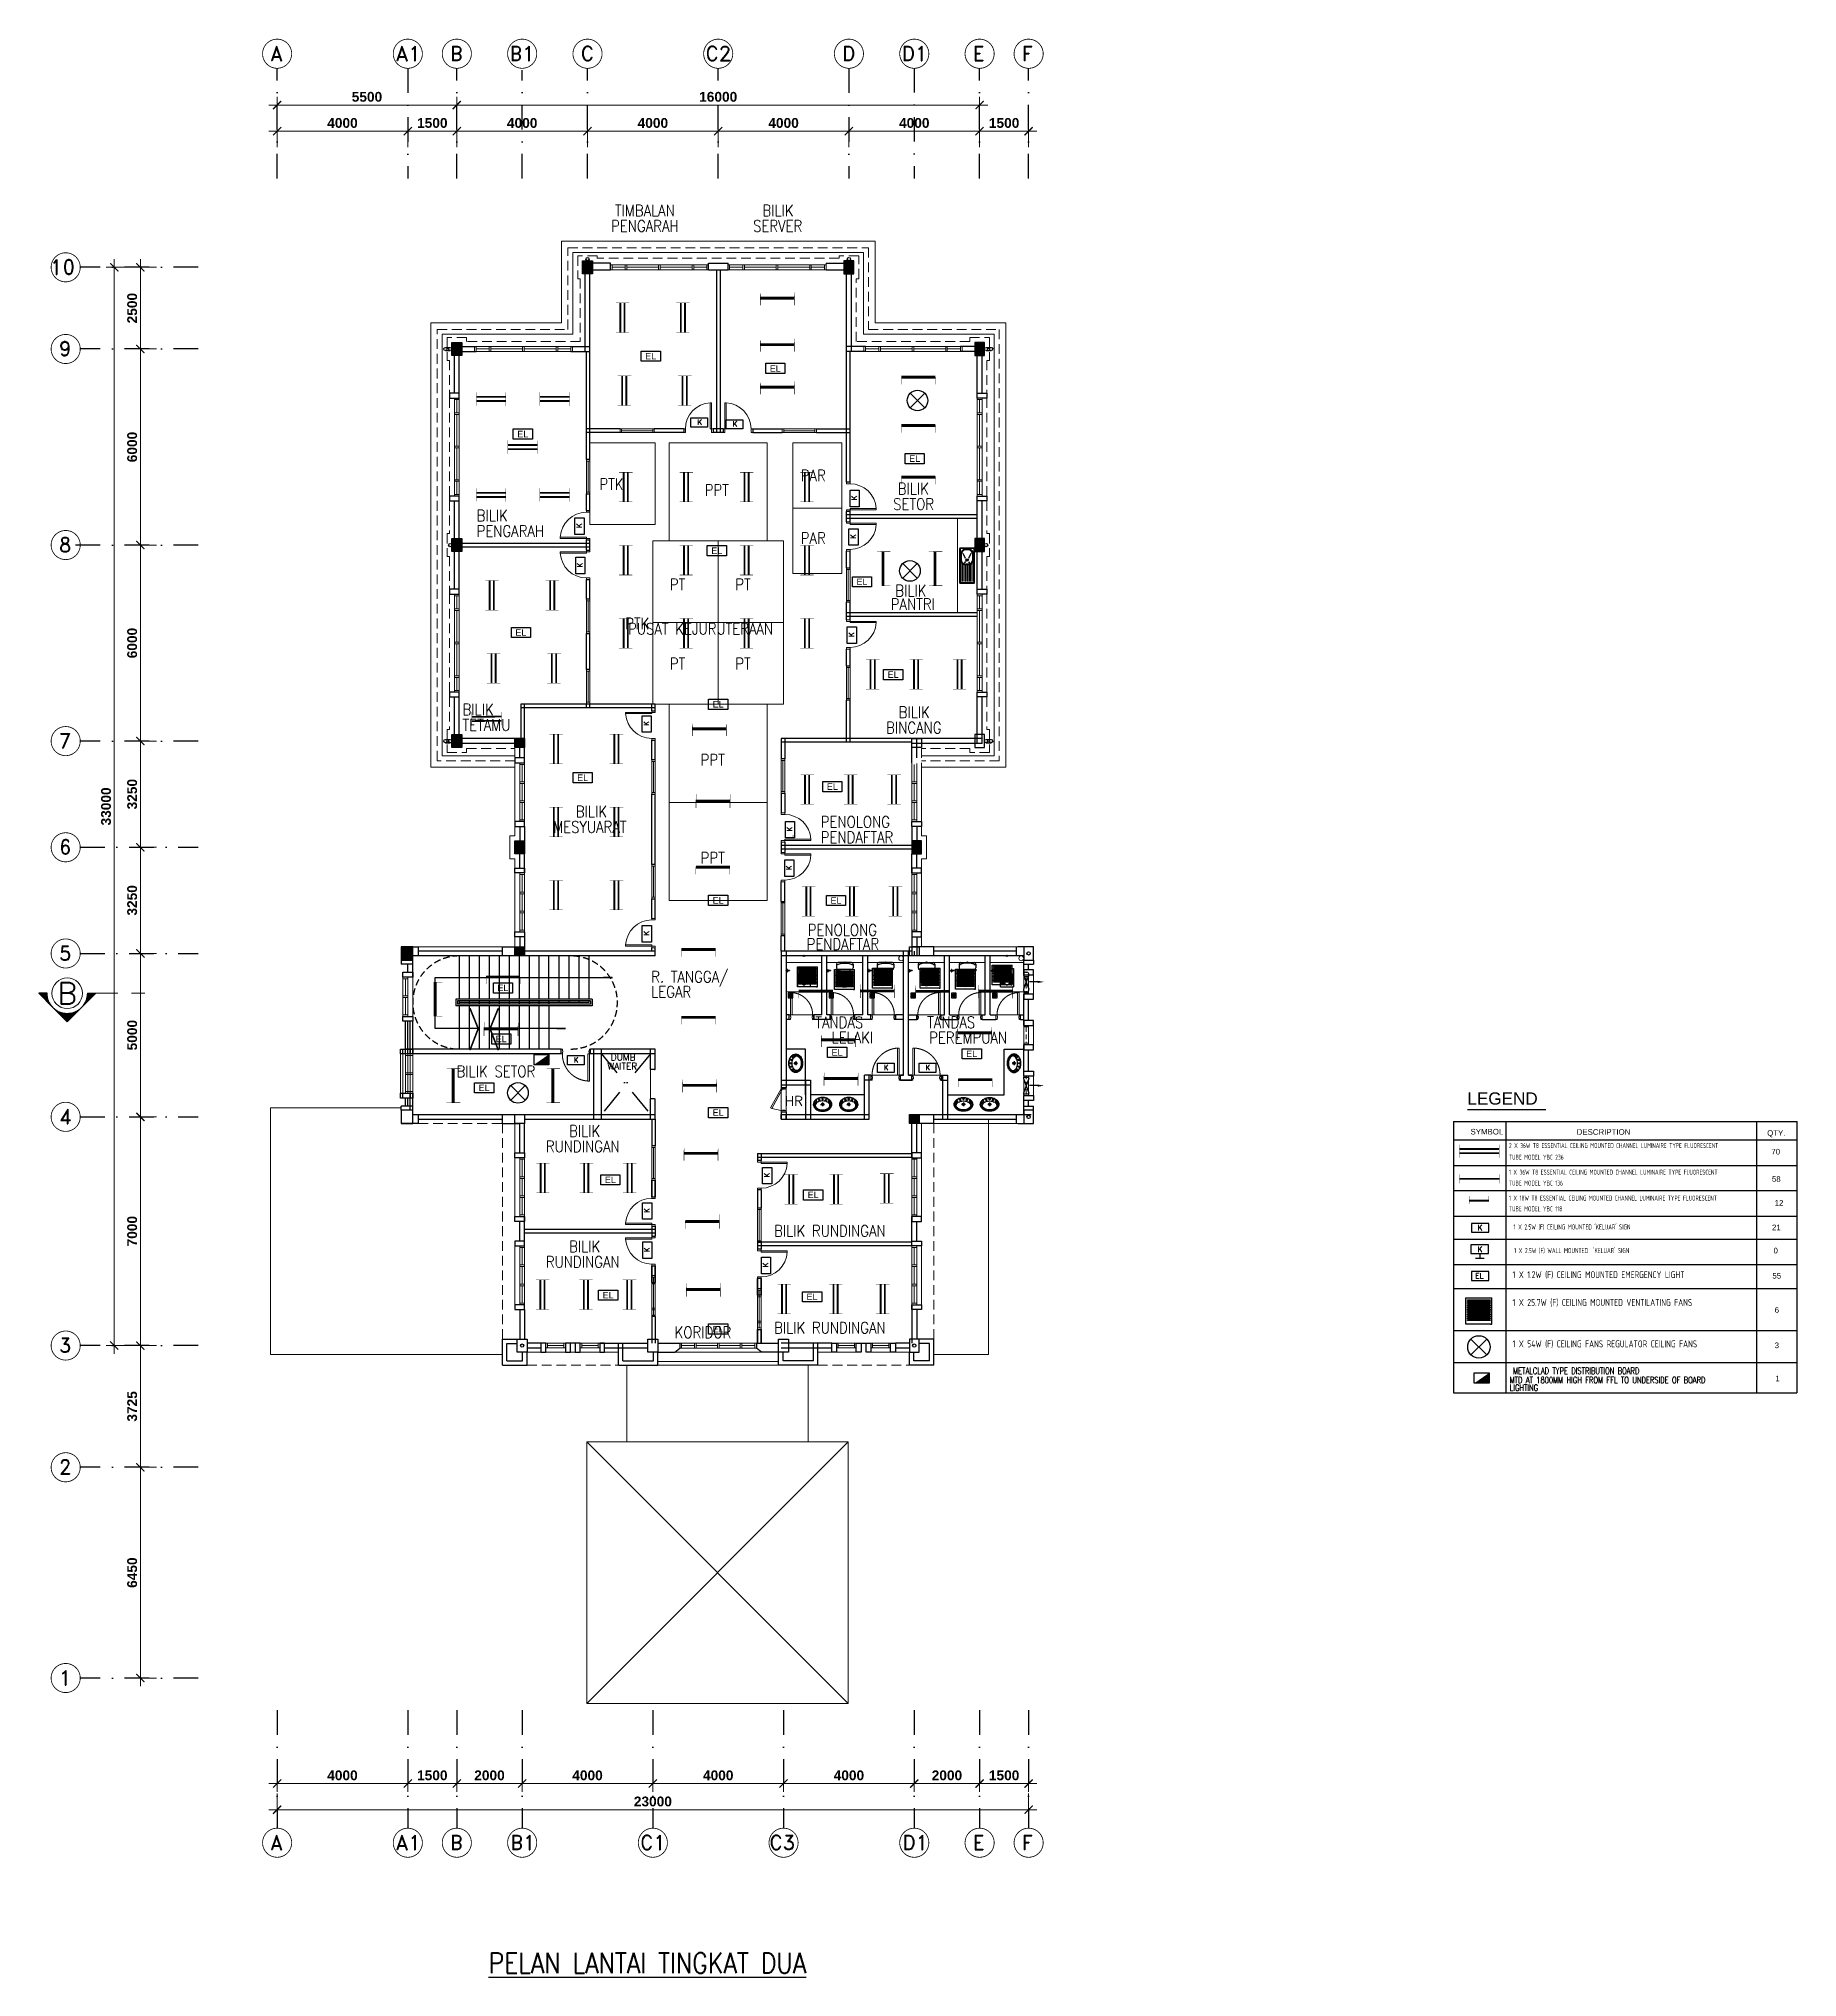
# Model space of a CAD drawing. Header units: inches. Extents: x -106504901 to 86801075, y -86378143 to 86869072.
# Drawn here: x 151597 to 205415, y 46558 to 105885 of the extents above; entities that cross this region are included whole.
import ezdxf
from ezdxf.enums import TextEntityAlignment as Align

# ---------------------------------------------------------------- set-up
doc = ezdxf.new("R2010")
doc.units = ezdxf.units.IN
doc.header["$MEASUREMENT"] = 0
for name, pattern in [('DASHDOT', [1, 0.5, -0.25, 0, -0.25]), ('DASHED', [19.05, 12.7, -6.35]), ('DASHED2', [0.375, 0.25, -0.125]), ('HIDDEN', [0.375, 0.25, -0.125])]:
    doc.linetypes.add(name, pattern=pattern)
doc.layers.get('0').update_dxf_attribs({"color": 255})
for name, color, linetype, lineweight in [('1', 8, 'Continuous', 9), ('COLUMN', 8, 'Continuous', 30), ('DETAIL', 8, 'Continuous', 20), ('dim', 8, 'Continuous', 20), ('DOOR', 8, 'Continuous', 20), ('DR', 8, 'Continuous', 18), ('LW', 8, 'Continuous', 20), ('ROOF', 8, 'Continuous', 20), ('t3', 8, 'Continuous', 25), ('wall', 8, 'Continuous', 30), ('WIN', 8, 'Continuous', 18)]:
    doc.layers.add(name, color=color, linetype=linetype, lineweight=lineweight)
for name, color, linetype in [('A-TXTBOMBA', 7, 'Continuous'), ('area', 3, 'Continuous'), ('BOMBA', 12, 'Continuous'), ('DOWNPIPE', 8, 'Continuous'), ('dxt_text', 4, 'Continuous'), ('E-LIGHT', 4, 'Continuous'), ('Edges', 7, 'Continuous'), ('eLAMPU', 7, 'Continuous'), ('ELECT', 6, 'Continuous'), ('elk_LAMPU', 6, 'Continuous'), ('FF-TEXT', 7, 'Continuous'), ('FITTING', 40, 'Continuous'), ('FIXT', 8, 'Continuous'), ('GRID', 8, 'DASHDOT'), ('GRID-TEXT', 8, 'Continuous'), ('LAMPU', 7, 'Continuous'), ('LIGHT', 4, 'Continuous'), ('LWALL', 8, 'Continuous'), ('ORIGIN', 8, 'Continuous'), ('partition', 8, 'Continuous'), ('SAN', 8, 'Continuous'), ('SANITARY', 8, 'Continuous'), ('stair', 8, 'Continuous'), ('ZH-ELEK', 4, 'Continuous')]:
    doc.layers.add(name, color=color, linetype=linetype)
doc.layers.get('elk_LAMPU').off()
doc.styles.add('ARIAL', font='romans.shx', dxfattribs={"height": 2})
doc.styles.add('ARIAL2', font='arial.ttf', dxfattribs={"height": 200})
doc.styles.add('DIM', font='dim', dxfattribs={"width": 0.75})
doc.styles.add('LAILA', font='romans.shx', dxfattribs={"width": 0.85, "height": 350})
doc.styles.add('ROMANS', font='romans.shx', dxfattribs={"width": 0.5, "height": 400})
doc.styles.add('SANSSERIF', font='SAS_____.pfb', dxfattribs={"width": 0.7, "height": 700})
doc.styles.add('SIMPLEX', font='simplex.shx', dxfattribs={"width": 0.8})
doc.styles.add('style1', font='romand.shx', dxfattribs={"height": 250})
doc.styles.add('style2', font='sanssb__.ttf', dxfattribs={"height": 1200})
doc.styles.add('VERDANA1000', font='romand.shx', dxfattribs={"height": 1000})
pattern_1 = [(45, (-121635.499, -392107.349), (8.71155554, -8.71155554), [])]

msp = doc.modelspace()

# ---------------------------------------------------------------- texts
at = {"layer": 'BOMBA', "color": 8, "linetype": 'ByBlock', "ltscale": 10, "style": 'SIMPLEX'}
for p in [(171751, 94071), (171751, 94071), (172832, 94016), (172832, 94016), (177461, 74318), (177461, 74318), (178736, 74318), (178736, 74318)]:
    msp.add_text('K', height=162, dxfattribs=at).set_placement(p)
at = {"layer": 'BOMBA', "color": 3, "linetype": 'ByBlock', "ltscale": 10, "style": 'SIMPLEX'}
for p in [(171751, 94071), (172832, 94016), (167975, 74555), (177461, 74318), (178736, 74318)]:
    msp.add_text('K', height=162, dxfattribs=at).set_placement(p)
at = {"layer": 'BOMBA', "color": 8, "linetype": 'ByBlock', "ltscale": 10, "style": 'SIMPLEX'}
for p in [(176636, 91760), (176636, 91760), (168218, 90911), (168218, 90911), (176600, 90579), (176600, 90579), (168240, 89704), (168240, 89704), (176548, 87575), (176548, 87575), (170272, 84856), (170272, 84856), (174657, 81622), (174657, 81622), (174637, 80440), (174637, 80440), (170275, 78434), (170275, 78434), (173959, 71032), (173959, 71032), (170286, 69951), (170286, 69951), (170291, 68750), (170291, 68750), (173921, 68284), (173921, 68284)]:
    msp.add_text('K', height=162, rotation=90, dxfattribs=at).set_placement(p)
at = {"layer": 'BOMBA', "color": 3, "linetype": 'ByBlock', "ltscale": 10, "style": 'SIMPLEX'}
for p in [(176636, 91760), (168218, 90911), (176600, 90579), (168240, 89704), (176548, 87575), (170272, 84856), (174657, 81622), (174637, 80440), (170275, 78434), (173959, 71032), (170286, 69951), (170291, 68750), (173921, 68284)]:
    msp.add_text('K', height=162, rotation=90, dxfattribs=at).set_placement(p)
at = {"layer": 'dim', "char_height": 300, "attachment_point": 5, "style": 'style2'}
for s, insert in [('\\A1;5500', (161641, 104106)), ('\\A1;16000', (172391, 104106)), ('\\A1;4000', (160891, 103306)), ('\\A1;1500', (163641, 103306)), ('\\A1;4000', (166391, 103306)), ('\\A1;4000', (170391, 103306)), ('\\A1;4000', (174391, 103306)), ('\\A1;4000', (178391, 103306)), ('\\A1;1500', (181141, 103306)), ('\\A1;4000', (160891, 52735)), ('\\A1;1500', (163641, 52735)), ('\\A1;2000', (165391, 52735)), ('\\A1;4000', (168391, 52735)), ('\\A1;4000', (172391, 52735)), ('\\A1;4000', (176391, 52735)), ('\\A1;2000', (179391, 52735)), ('\\A1;1500', (181141, 52735)), ('\\A1;23000', (170391, 51935))]:
    msp.add_mtext(s, dxfattribs=dict(at, insert=insert))
at = {"layer": 'dim', "char_height": 300, "attachment_point": 5, "rotation": 90, "style": 'style2'}
for s, insert in [('\\A1;2500', (154456, 97640)), ('\\A1;6000', (154456, 93390)), ('\\A1;6000', (154456, 87390)), ('\\A1;3250', (154456, 82765)), ('\\A1;33000', (153656, 82390)), ('\\A1;3250', (154456, 79515)), ('\\A1;5000', (154456, 75390)), ('\\A1;7000', (154456, 69390)), ('\\A1;3725', (154456, 64028)), ('\\A1;6450', (154456, 58940))]:
    msp.add_mtext(s, dxfattribs=dict(at, insert=insert))
at = {"layer": 'ELECT', "color": 7, "style": 'ROMANS', "width": 0.75}
for s, p in [('MTD AT 1800MM HIGH FROM FFL TO UNDERSIDE OF BOARD', (196612, 64735)), ('LIGHTING', (196618, 64501)), ('METALCLAD TYPE DISTRIBUTION BOARD', (196718, 65016))]:
    msp.add_text(s, height=200, dxfattribs=at).set_placement(p)
at = {"layer": 'FF-TEXT', "color": 3, "style": 'LAILA', "width": 0.85}
msp.add_text('%%uPELAN LANTAI TINGKAT DUA', height=625, dxfattribs=at).set_placement((165359, 46683))
at = {"layer": 'GRID-TEXT', "style": 'style1'}
for s, p in [('A', (158682, 105211)), ('A1', (162520, 105211)), ('B', (164182, 105211)), ('B1', (166005, 105211)), ('C', (168182, 105211)), ('C2', (172001, 105211)), ('D', (176182, 105211)), ('D1', (178007, 105211)), ('E', (180182, 105211)), ('F', (181682, 105211)), ('10', (151938, 98675)), ('9', (152212, 96175)), ('8', (152212, 90175)), ('7', (152212, 84175)), ('6', (152212, 80925)), ('5', (152212, 77675)), ('4', (152212, 72675)), ('3', (152212, 65675)), ('2', (152212, 61950)), ('1', (152212, 55500)), ('A', (158682, 50459)), ('A1', (162520, 50459)), ('B', (164182, 50459)), ('B1', (166029, 50459)), ('C1', (170001, 50459)), ('C3', (173957, 50459)), ('D1', (178027, 50459)), ('E', (180182, 50459)), ('F', (181682, 50459))]:
    msp.add_text(s, height=450, dxfattribs=at).set_placement(p)
at = {"layer": 'LAMPU', "style": 'ARIAL2'}
for s, height, p in [('LEGEND', 374.8, (195319, 73264)), ('SYMBOL', 171.8, (195417, 72350)), ('DESCRIPTION', 171.84, (198667, 72341)), ('QTY.', 171.8, (204494, 72310)), ('70', 171.8, (204623, 71738)), ('58', 171.8, (204641, 70903)), ('12', 171.8, (204724, 70171)), ('21', 171.8, (204642, 69419)), ('0', 172, (204689, 68711)), ('55', 171.8, (204654, 67941)), ('6', 172, (204724, 66892)), ('3', 172, (204724, 65811)), ('1', 172, (204749, 64794))]:
    msp.add_text(s, height=height, dxfattribs=at).set_placement(p)
at = {"layer": 'LAMPU', "color": 7, "linetype": 'Continuous', "style": 'DIM', "width": 0.75}
for s, height, p in [('2 X 36W T8 ESSENTIAL CEILING MOUNTED CHANNEL LUMINAIRE TYPE FLUORESCENT ', 151.22, (196593, 71937)), ('1 X 36W T8 ESSENTIAL CEILING MOUNTED CHANNEL LUMINAIRE TYPE FLUORESCENT ', 151.22, (196593, 71121)), ('TUBE MODEL YBC 236', 151.22, (196593, 71580)), ('TUBE MODEL YBC 136', 151.22, (196593, 70787)), ('1 X 18W T8 ESSENTIAL CEILING MOUNTED CHANNEL LUMINAIRE TYPE FLUORESCENT ', 151.22, (196593, 70327)), ('TUBE MODEL YBC 118', 151.22, (196593, 69999)), ('1 X 1.2W (F) CEILING MOUNTED EMERGENCY LIGHT', 211.41, (196702, 67954)), ('1 X 25.7W (F) CEILING MOUNTED VENTILATING FANS', 211.41, (196702, 67104)), ('1 X 54W (F) CEILING FANS REGULATOR CEILING FANS', 211.41, (196702, 65836))]:
    msp.add_text(s, height=height, dxfattribs=at).set_placement(p)
at = {"layer": 'LAMPU', "color": 7, "style": 'DIM', "width": 0.75}
for s, p in [("1 X 2.5W (F) CEILING MOUNTED 'KELUAR' SIGN", (196734, 69442)), ("1 X 2.5W (F) WALL MOUNTED  'KELUAR' SIGN", (196748, 68720))]:
    msp.add_text(s, height=155.34, dxfattribs=at).set_placement(p)
at = {"layer": 't3', "style": 'LAILA', "width": 0.85}
for s, p in [('PENGARAH', (169114, 100328)), ('TIMBALAN', (169230, 100802)), ('SERVER', (173461, 100328)), ('BILIK', (173743, 100802)), ('BILIK', (177887, 92289)), ('BILIK', (164997, 91466)), ('SETOR', (177746, 91816)), ('PENGARAH', (164997, 90993)), ('BILIK', (177810, 89169)), ('PANTRI', (177672, 88753)), ('PUSAT KEJURUTERAAN', (169634, 88002)), ('BILIK', (164566, 85532)), ('BILIK', (177914, 85450)), ('TETAMU', (164566, 85058)), ('BINCANG', (177530, 84976)), ('MESYUARAT', (167342, 81936)), ('BILIK', (168035, 82409)), ('PENOLONG', (175532, 82093)), ('PENDAFTAR', (175532, 81620)), ('PENDAFTAR', (175098, 78350)), ('PENOLONG', (175132, 78785)), ('R. TANGGA/', (170341, 77351)), ('LEGAR', (170341, 76891)), ('TANDAS', (175362, 75955)), ('TANDAS', (178788, 75957)), ('LELAKI', (175863, 75490)), ('PEREMPUAN', (178848, 75489)), ('BILIK SETOR', (164383, 74454)), ('BILIK', (167827, 72631)), ('RUNDINGAN', (167118, 72158)), ('BILIK RUNDINGAN', (174099, 69574)), ('BILIK', (167827, 69100)), ('RUNDINGAN', (167118, 68626)), ('KORIDOR', (171057, 66469)), ('BILIK RUNDINGAN', (174099, 66611))]:
    msp.add_text(s, height=350, dxfattribs=at).set_placement(p, align=Align.TOP_LEFT)
for s, p in [('PAR', (174919, 92343)), (' PTK', (168550, 92079)), ('PPT', (171977, 91898)), ('PAR', (174919, 90428)), (' PT', (170709, 89008)), (' PT', (172709, 89008)), (' PTK', (169342, 87813)), (' PT', (170709, 86584)), (' PT', (172709, 86584)), ('PPT', (171853, 83641)), ('PPT', (171853, 80641))]:
    msp.add_text(s, height=350, dxfattribs=at).set_placement(p)
at = {"layer": 't3', "ltscale": 3, "style": 'ROMANS'}
msp.add_text('B', height=660, dxfattribs=at).set_placement((152166, 76340))
at = {"layer": 't3', "style": 'VERDANA1000'}
for s, height, p in [('DUMB', 200, (169105, 74815)), ('WAITER', 200, (169001, 74540)), ('HR', 300, (174432, 73525))]:
    msp.add_text(s, height=height, dxfattribs=at).set_placement(p, align=Align.TOP_LEFT)

# ---------------------------------------------------------------- blocks, each defined once
blk = doc.blocks.new('_ArchTick')
at = {"color": 0, "linetype": 'ByBlock', "const_width": 0.15}
blk.add_lwpolyline([(-0.5, -0.5), (0.5, 0.5)], dxfattribs=at)
blk = doc.blocks.new('dr16')
at = {"layer": 'DOOR', "color": 1}
blk.add_line((-2409712, -909071), (-2409602, -909071), dxfattribs=at)
for points in [[(-2409712, -909071), (-2409602, -909071), (-2409602, -909021), (-2409712, -909021)], [(-2410511, -909831), (-2409712, -909831), (-2409712, -909871), (-2410511, -909871)], [(-2409712, -909921), (-2409602, -909921), (-2409602, -909871), (-2409712, -909871)]]:
    blk.add_lwpolyline(points, close=True, dxfattribs=at)
at = {"layer": 'DOOR', "color": 9}
blk.add_arc((-2409712, -909871), 800, 90, 177.13402, dxfattribs=at)
blk = doc.blocks.new('AW30')
at = {"layer": 'wall'}
for points in [[(-2473393, -914141), (-2473243, -914141), (-2473243, -913866), (-2473393, -913866)], [(-2472643, -914141), (-2472493, -914141), (-2472493, -913866), (-2472643, -913866)]]:
    blk.add_lwpolyline(points, close=True, dxfattribs=at)
at = {"layer": 'WIN', "color": 1}
for p, q in [((-2473243, -913866), (-2472643, -913866)), ((-2473218, -914016), (-2472643, -914016)), ((-2473193, -913941), (-2472693, -913941))]:
    blk.add_line(p, q, dxfattribs=at)
at = {"layer": 'WIN', "color": 2}
blk.add_line((-2473243, -914141), (-2472643, -914141), dxfattribs=at)
at = {"layer": 'WIN', "color": 1}
for points in [[(-2473243, -914016), (-2473193, -914016), (-2473193, -913866), (-2473243, -913866)], [(-2472693, -914016), (-2472643, -914016), (-2472643, -913866), (-2472693, -913866)]]:
    blk.add_lwpolyline(points, close=True, dxfattribs=at)
blk = doc.blocks.new('WW')
at = {"layer": 'wall'}
for points in [[(-2476669, -906963), (-2476669, -907113), (-2476969, -907113), (-2476969, -906963)], [(-2476669, -908313), (-2476669, -908463), (-2476969, -908463), (-2476969, -908313)]]:
    blk.add_lwpolyline(points, close=True, dxfattribs=at)
at = {"layer": 'WIN', "color": 2}
blk.add_line((-2476969, -907113), (-2476969, -908313), dxfattribs=at)
at = {"layer": 'WIN'}
for p, q in [((-2476819, -908313), (-2476819, -907113)), ((-2476744, -907163), (-2476744, -907688)), ((-2476669, -908313), (-2476669, -907113)), ((-2476744, -907738), (-2476744, -908263))]:
    blk.add_line(p, q, dxfattribs=at)
for points in [[(-2476819, -907113), (-2476819, -907163), (-2476669, -907163), (-2476669, -907113)], [(-2476819, -907688), (-2476819, -907738), (-2476669, -907738), (-2476669, -907688)], [(-2476819, -908263), (-2476819, -908313), (-2476669, -908313), (-2476669, -908263)]]:
    blk.add_lwpolyline(points, close=True, dxfattribs=at)
blk = doc.blocks.new('WIN')
at = {"layer": 'WIN', "color": 1}
for p, q in [((-2479668, -915155), (-2476718, -915155)), ((-2479668, -915305), (-2476718, -915305)), ((-2479643, -915230), (-2479243, -915230)), ((-2479193, -915230), (-2478218, -915230)), ((-2478168, -915230), (-2477193, -915230)), ((-2477143, -915230), (-2476743, -915230))]:
    blk.add_line(p, q, dxfattribs=at)
for points in [[(-2479693, -915305), (-2479643, -915305), (-2479643, -915155), (-2479693, -915155)], [(-2479243, -915305), (-2479193, -915305), (-2479193, -915155), (-2479243, -915155)], [(-2478218, -915305), (-2478168, -915305), (-2478168, -915155), (-2478218, -915155)], [(-2477193, -915305), (-2477143, -915305), (-2477143, -915155), (-2477193, -915155)], [(-2476743, -915305), (-2476693, -915305), (-2476693, -915155), (-2476743, -915155)]]:
    blk.add_lwpolyline(points, close=True, dxfattribs=at)
blk = doc.blocks.new('Kit-sink')
at = {"layer": 'SAN'}
for p, q in [((0, 0), (0, -427)), ((1052, 15), (15, 15)), ((1028, 2), (38, 2)), ((1067, -427), (1067, 0)), ((14, -24), (14, -404)), ((15, -442), (1052, -442)), ((34, -168), (34, -260)), ((38, -428), (1028, -428)), ((50, -184), (50, -244)), ((313, -266), (159, -331)), ((165, -100), (316, -174)), ((356, -18), (184, -18)), ((184, -410), (356, -410)), ((340, -34), (200, -34)), ((200, -394), (340, -394)), ((356, -18), (1024, -18)), ((356, -410), (1024, -410)), ((412, -263), (461, -307)), ((418, -171), (467, -137)), ((466, -66), (1024, -66)), ((466, -360), (1024, -360)), ((490, -184), (490, -244)), ((496, -116), (1024, -116)), ((496, -312), (1024, -312)), ((505, -164), (1024, -164)), ((505, -262), (1024, -262)), ((506, -168), (506, -260)), ((506, -214), (1024, -214)), ((1054, -404), (1054, -24))]:
    blk.add_line(p, q, dxfattribs=at)
for radius in [40, 23.9]:
    blk.add_circle((362, -214), radius, dxfattribs=at)
for centre, radius, start, end in [((15, 0), 15, 90, 180), ((38, -24), 25, 90, 180), ((1028, -24), 25, 0, 90), ((1052, 0), 15, 0, 90), ((15, -427), 15, 180, 270), ((38, -404), 25, 180, 270), ((184, -168), 150, 90, 180), ((184, -260), 150, 180, 270), ((200, -184), 150, 90, 180), ((200, -244), 150, 180, 270), ((340, -184), 150, 0, 90), ((340, -244), 150, 270, 0), ((356, -168), 150, 0, 90), ((356, -260), 150, 270, 0), ((1028, -404), 25, 270, 0), ((1052, -427), 15, 270, 0)]:
    blk.add_arc(centre, radius, start, end, dxfattribs=at)
blk = doc.blocks.new('Dp750')
at = {"layer": 'DOOR', "color": 1}
for p, q in [((0, 150), (0, 0)), ((0, 150), (0, 0)), ((750, 150), (750, 0)), ((750, 150), (750, 0))]:
    blk.add_line(p, q, dxfattribs=at)
at = {"layer": 'DOOR'}
for p, q in [((0, 150), (35, 150)), ((0, 0), (35, 0)), ((35, 150), (35, 100)), ((35, 100), (50, 100)), ((35, 50), (50, 50)), ((35, 50), (35, 0)), ((50, 100), (50, 50)), ((700, 100), (700, 50)), ((700, 100), (715, 100)), ((700, 50), (715, 50)), ((715, 150), (750, 150)), ((715, 150), (715, 100)), ((715, 50), (715, 0)), ((715, 0), (750, 0))]:
    blk.add_line(p, q, dxfattribs=at)
blk.add_lwpolyline([(35, 150), (35, 830), (85, 830), (85, 150)], close=True, dxfattribs=at)
at = {"layer": 'DOOR', "color": 9, "linetype": 'DASHED', "ltscale": 100}
blk.add_arc((35, 150), 680, 360, 85.78327, dxfattribs=at)
blk = doc.blocks.new('TAB')
at = {"layer": 'FIXT'}
for p, q in [((-186, 13), (-70, 22)), ((-186, -13), (-186, 13)), ((-120, 5), (-120, -5)), ((-80, 10), (-115, 10)), ((-70, 55), (-70, 20)), ((-55, 60), (-65, 60)), ((-50, 55), (-50, 20)), ((-50, 24), (-46, 24)), ((-5, 10), (-40, 10)), ((0, 5), (0, -5)), ((-186, -13), (-70, -22)), ((-80, -10), (-115, -10)), ((-70, -20), (-70, -55)), ((-55, -60), (-65, -60)), ((-50, -20), (-50, -55)), ((-50, -24), (-46, -24)), ((-5, -10), (-40, -10))]:
    blk.add_line(p, q, dxfattribs=at)
for centre, radius, start, end in [((-115, 5), 5, 90, 180), ((-80, 20), 10, 270, 0), ((-65, 55), 5, 90, 180), ((-55, 55), 5, 0, 90), ((-40, 20), 10, 180, 270), ((-46, 0), 24.2, 24.44334, 90), ((-5, 5), 5, 0, 90), ((-115, -5), 5, 180, 270), ((-80, -20), 10, 0, 90), ((-65, -55), 5, 180, 270), ((-55, -55), 5, 270, 0), ((-40, -20), 10, 90, 180), ((-46, 0), 24.2, 270, 335.55666), ((-5, -5), 5, 270, 0)]:
    blk.add_arc(centre, radius, start, end, dxfattribs=at)
blk = doc.blocks.new('TAP1-P')
at = {"layer": 'FIXT', "rotation": 90}
blk.add_blockref('TAB', (0, 0), dxfattribs=at)
blk = doc.blocks.new('TAP(C)')
at = {"layer": 'wall', "xscale": -0.599999999973992, "yscale": 0.5999999999767169, "zscale": 0.5999999999999999, "rotation": 269.9999000484524}
blk.add_blockref('TAP1-P', (0, 0), dxfattribs=at)
blk = doc.blocks.new('*X38')
at = {"color": 0}
for p, q in [((89.889, 61.166), (89.852, 61.203)), ((89.853, 61.198), (89.901, 61.245)), ((89.853, 61.216), (89.883, 61.245)), ((89.905, 61.168), (89.854, 61.219)), ((89.858, 61.185), (89.913, 61.24)), ((89.917, 61.175), (89.86, 61.231)), ((89.867, 61.176), (89.923, 61.232)), ((89.925, 61.184), (89.869, 61.239)), ((89.878, 61.169), (89.93, 61.221)), ((89.931, 61.196), (89.882, 61.245)), ((89.893, 61.166), (89.932, 61.206)), ((89.932, 61.212), (89.898, 61.246))]:
    blk.add_line(p, q, dxfattribs=at)
blk = doc.blocks.new('ZPO')
at = {"layer": 'ORIGIN'}
for p, q in [((-20, 20), (-20, -20)), ((-20, 20), (20, -20)), ((-20, -20), (20, 20)), ((20, -20), (20, 20))]:
    blk.add_line(p, q, dxfattribs=at)
blk = doc.blocks.new('Dp900')
at = {"layer": 'DOOR', "color": 4}
for p, q in [((35, 150), (0, 150)), ((0, 0), (35, 0)), ((35, 150), (35, 100)), ((50, 100), (35, 100)), ((50, 50), (35, 50)), ((35, 50), (35, 0)), ((50, 100), (50, 50)), ((850, 100), (850, 50)), ((865, 100), (850, 100)), ((865, 50), (850, 50)), ((900, 150), (865, 150)), ((865, 150), (865, 100)), ((865, 50), (865, 0)), ((865, 0), (900, 0))]:
    blk.add_line(p, q, dxfattribs=at)
at = {"layer": 'DOOR', "color": 1}
for p, q in [((0, 150), (0, 0)), ((0, 150), (0, 0)), ((900, 150), (900, 0)), ((900, 150), (900, 0))]:
    blk.add_line(p, q, dxfattribs=at)
at = {"layer": 'DOOR'}
blk.add_lwpolyline([(35, 150), (35, 980), (85, 980), (85, 150)], close=True, dxfattribs=at)
at = {"layer": 'DOOR', "color": 9, "linetype": 'DASHED', "ltscale": 100}
blk.add_arc((35, 150), 830, 360, 86.54636, dxfattribs=at)
blk = doc.blocks.new('W22')
at = {"layer": 'LW', "color": 2}
blk.add_line((-2456199, -908621), (-2456199, -908021), dxfattribs=at)
at = {"layer": 'wall'}
for points in [[(-2456499, -908021), (-2456499, -907871), (-2456199, -907871), (-2456199, -908021)], [(-2456499, -908771), (-2456499, -908621), (-2456199, -908621), (-2456199, -908771)]]:
    blk.add_lwpolyline(points, close=True, dxfattribs=at)
at = {"layer": 'WIN', "linetype": 'HIDDEN', "ltscale": 600}
blk.add_line((-2456424, -908571), (-2456424, -908071), dxfattribs=at)
at = {"layer": 'WIN'}
blk.add_line((-2456499, -908571), (-2456349, -908571), dxfattribs=at)
blk.add_lwpolyline([(-2456349, -908021), (-2456349, -908621), (-2456499, -908621), (-2456499, -908021)], dxfattribs=at)
blk.add_lwpolyline([(-2456349, -908071), (-2456349, -908021), (-2456499, -908021), (-2456499, -908071)], close=True, dxfattribs=at)
blk = doc.blocks.new('WC1')
at = {"layer": 'DETAIL', "color": 8}
for p, q in [((-2082463, -671463), (-2082463, -671853)), ((-2082463, -671463), (-2081903, -671463)), ((-2082363, -671479), (-2082363, -671591)), ((-2082351, -671479), (-2082351, -671586)), ((-2082089, -671549), (-2082339, -671584)), ((-2082338, -671479), (-2082338, -671583)), ((-2082326, -671479), (-2082326, -671582)), ((-2082313, -671479), (-2082313, -671580)), ((-2082301, -671479), (-2082301, -671578)), ((-2082288, -671479), (-2082288, -671577)), ((-2082276, -671479), (-2082276, -671575)), ((-2082263, -671479), (-2082263, -671573)), ((-2082251, -671479), (-2082251, -671571)), ((-2082238, -671479), (-2082238, -671570)), ((-2082226, -671479), (-2082226, -671568)), ((-2082213, -671479), (-2082213, -671566)), ((-2082201, -671479), (-2082201, -671564)), ((-2082188, -671479), (-2082188, -671563)), ((-2082176, -671479), (-2082176, -671561)), ((-2082163, -671479), (-2082163, -671559)), ((-2082151, -671479), (-2082151, -671557)), ((-2082138, -671479), (-2082138, -671556)), ((-2082126, -671479), (-2082126, -671554)), ((-2082113, -671479), (-2082113, -671552)), ((-2082101, -671479), (-2082101, -671551)), ((-2082088, -671479), (-2082088, -671549)), ((-2082076, -671479), (-2082076, -671548)), ((-2081903, -671463), (-2081903, -671853)), ((-2081903, -671853), (-2082463, -671853)), ((-2082363, -671724), (-2082363, -671837)), ((-2082351, -671729), (-2082351, -671837)), ((-2082089, -671767), (-2082339, -671732)), ((-2082338, -671732), (-2082338, -671837)), ((-2082326, -671734), (-2082326, -671837)), ((-2082313, -671736), (-2082313, -671837)), ((-2082301, -671737), (-2082301, -671837)), ((-2082288, -671739), (-2082288, -671837)), ((-2082276, -671741), (-2082276, -671837)), ((-2082263, -671743), (-2082263, -671837)), ((-2082251, -671744), (-2082251, -671837)), ((-2082238, -671746), (-2082238, -671837)), ((-2082226, -671748), (-2082226, -671837)), ((-2082213, -671749), (-2082213, -671837)), ((-2082201, -671751), (-2082201, -671837)), ((-2082188, -671753), (-2082188, -671837)), ((-2082176, -671755), (-2082176, -671837)), ((-2082163, -671756), (-2082163, -671837)), ((-2082151, -671758), (-2082151, -671837)), ((-2082138, -671760), (-2082138, -671837)), ((-2082126, -671762), (-2082126, -671837)), ((-2082113, -671763), (-2082113, -671837)), ((-2082101, -671765), (-2082101, -671837)), ((-2082088, -671767), (-2082088, -671837)), ((-2082076, -671768), (-2082076, -671837)), ((-2081863, -671619), (-2081903, -671619)), ((-2081863, -671697), (-2081903, -671697)), ((-2081863, -671619), (-2081863, -671697))]:
    blk.add_line(p, q, dxfattribs=at)
for centre, radius, start, end in [((-2082357, -671479), 6.25, 0, 180), ((-2082332, -671479), 6.25, 0, 180), ((-2082307, -671479), 6.25, 0, 180), ((-2082282, -671479), 6.25, 0, 180), ((-2082257, -671479), 6.25, 0, 180), ((-2082232, -671479), 6.25, 0, 180), ((-2082207, -671479), 6.25, 0, 180), ((-2082182, -671479), 6.25, 0, 180), ((-2082157, -671479), 6.25, 0, 180), ((-2082132, -671479), 6.25, 0, 180), ((-2082107, -671479), 6.25, 0, 180), ((-2082073, -671658), 110, 262.11097, 97.88903), ((-2082082, -671479), 6.25, 0, 180), ((-2082328, -671658), 75, 97.88903, 262.11097), ((-2082357, -671837), 6.25, 180, 0), ((-2082332, -671837), 6.25, 180, 0), ((-2082307, -671837), 6.25, 180, 0), ((-2082282, -671837), 6.25, 180, 0), ((-2082257, -671837), 6.25, 180, 0), ((-2082232, -671837), 6.25, 180, 0), ((-2082207, -671837), 6.25, 180, 0), ((-2082182, -671837), 6.25, 180, 0), ((-2082157, -671837), 6.25, 180, 0), ((-2082132, -671837), 6.25, 180, 0), ((-2082107, -671837), 6.25, 180, 0), ((-2082082, -671837), 6.25, 180, 0), ((-2081988, -671658), 45, 68.12709, 291.87291), ((-2081988, -671658), 37.5, 57.03561, 302.96439)]:
    blk.add_arc(centre, radius, start, end, dxfattribs=at)
at = {"layer": 'ORIGIN', "color": 8}
for p, q in [((-2081498, -671638), (-2081538, -671638)), ((-2081498, -671638), (-2081538, -671678)), ((-2081538, -671638), (-2081498, -671678)), ((-2081538, -671678), (-2081498, -671678))]:
    blk.add_line(p, q, dxfattribs=at)
blk = doc.blocks.new('GF')
at = {"layer": 'wall'}
for points in [[(-2478464, -901233), (-2478464, -901383), (-2478764, -901383), (-2478764, -901233)], [(-2478464, -902583), (-2478464, -902733), (-2478764, -902733), (-2478764, -902583)]]:
    blk.add_lwpolyline(points, close=True, dxfattribs=at)
at = {"layer": 'WIN'}
for p, q in [((-2478764, -902583), (-2478764, -901383)), ((-2478689, -901433), (-2478689, -901958)), ((-2478614, -902583), (-2478614, -901383)), ((-2478689, -902008), (-2478689, -902533))]:
    blk.add_line(p, q, dxfattribs=at)
at = {"layer": 'WIN', "color": 2}
blk.add_line((-2478464, -901383), (-2478464, -902583), dxfattribs=at)
at = {"layer": 'WIN'}
for points in [[(-2478764, -901383), (-2478764, -901433), (-2478614, -901433), (-2478614, -901383)], [(-2478764, -901958), (-2478764, -902008), (-2478614, -902008), (-2478614, -901958)], [(-2478764, -902533), (-2478764, -902583), (-2478614, -902583), (-2478614, -902533)]]:
    blk.add_lwpolyline(points, close=True, dxfattribs=at)
blk = doc.blocks.new('emergency light R')
at = {"layer": 'LAMPU', "color": 6, "linetype": 'Continuous'}
for p, q in [((0, 5), (0, 248)), ((0, 248), (459, 248)), ((459, 5), (0, 5)), ((459, 248), (459, 5))]:
    blk.add_line(p, q, dxfattribs=at)
at = {"layer": 'LAMPU', "color": 6, "linetype": 'Continuous', "style": 'SANSSERIF'}
blk.add_text('EL', height=153.8, dxfattribs=at).set_placement((97, 50))
blk = doc.blocks.new('*X40')
at = {"color": 0}
for p, q in [((89.889, 61.166), (89.852, 61.203)), ((89.853, 61.198), (89.901, 61.245)), ((89.853, 61.216), (89.883, 61.245)), ((89.905, 61.168), (89.854, 61.219)), ((89.858, 61.185), (89.913, 61.24)), ((89.917, 61.175), (89.86, 61.231)), ((89.867, 61.176), (89.923, 61.232)), ((89.925, 61.184), (89.869, 61.239)), ((89.878, 61.169), (89.93, 61.221)), ((89.931, 61.196), (89.882, 61.245)), ((89.893, 61.166), (89.932, 61.206)), ((89.932, 61.212), (89.898, 61.246))]:
    blk.add_line(p, q, dxfattribs=at)
blk = doc.blocks.new('Ef')
at = {"layer": 'LIGHT'}
for p, q in [((-291, -23), (-291, 17)), ((-214, -80), (231, 74)), ((-214, 74), (231, -80)), ((309, 17), (309, -23))]:
    blk.add_line(p, q, dxfattribs=at)
at = {"layer": 'LIGHT', "color": 7}
blk.add_line((4, 348), (4, 102), dxfattribs=at)
at = {"layer": 'LIGHT'}
for centre, start, end in [((-231, 17), 72.63179, 180), ((249, 17), 0, 107.36821), ((-231, -23), 180, 287.36821), ((249, -23), 252.63179, 0)]:
    blk.add_arc(centre, 60, start, end, dxfattribs=at)
at = {"layer": 'LIGHT', "color": 7}
blk.add_solid([(-30, 348), (37, 348), (4, 548)], dxfattribs=at)
blk = doc.blocks.new('CEILING FAN C W HOOK')
at = {"layer": 'ELECT', "color": 6}
for p, q in [((-530, -530), (-85, -85)), ((-530, -85), (-85, -530))]:
    blk.add_line(p, q, dxfattribs=at)
blk.add_circle((-308, -308), 315, dxfattribs=at)
blk = doc.blocks.new('Exhaust Fan 8-Inch fr')
at = {"layer": 'Edges'}
for p, q in [((-5.91, 7.27), (5.91, 7.27)), ((-5.91, -4.54), (-5.91, 7.27)), ((-5.12, 6.08), (-5.12, 6.47)), ((-5.12, 6.47), (5.12, 6.47)), ((5.12, 6.08), (-5.12, 6.08)), ((-5.12, 5.26), (-5.12, 5.65)), ((-5.12, 5.65), (-0.31, 5.65)), ((-1.81, 5.26), (-5.12, 5.26)), ((-5.12, 4.43), (-5.12, 4.83)), ((-5.12, 4.83), (-2.54, 4.83)), ((-3.05, 4.43), (-5.12, 4.43)), ((-5.12, 3.61), (-5.12, 4)), ((-5.12, 4), (-3.38, 4)), ((-3.69, 3.61), (-5.12, 3.61)), ((-5.12, 2.79), (-5.12, 3.18)), ((-5.12, 3.18), (-3.89, 3.18)), ((-4.06, 2.79), (-5.12, 2.79)), ((-5.12, 1.96), (-5.12, 2.36)), ((-5.12, 2.36), (-4.2, 2.36)), ((-4.25, 1.96), (-5.12, 1.96)), ((-5.12, 1.14), (-5.12, 1.53)), ((-5.12, 1.53), (-4.31, 1.53)), ((-4.3, 1.14), (-5.12, 1.14)), ((-5.12, 0.32), (-5.12, 0.71)), ((-5.12, 0.71), (-4.25, 0.71)), ((-4.19, 0.32), (-5.12, 0.32)), ((-4.31, 1.53), (-4.33, 1.36)), ((-4.33, 1.36), (-4.3, 1.14)), ((-4.31, 1.53), (-4.29, 1.53)), ((-4.29, 1.14), (-4.3, 1.14)), ((-4.29, 1.53), (-4.29, 1.14)), ((-4.29, 1.53), (-4.22, 1.53)), ((-2.3, 1.14), (-4.29, 1.14)), ((-4.22, 2.17), (-4.25, 1.96)), ((-4.22, 1.96), (-4.25, 1.96)), ((-4.25, 0.71), (-4.22, 0.55)), ((-4.25, 0.71), (-3.04, 0.71)), ((-4.2, 2.36), (-4.22, 2.17)), ((-4.22, 1.96), (-4.22, 2.17)), ((-1.63, 1.96), (-4.22, 1.96)), ((-4.22, 1.53), (-4.22, 1.52)), ((-4.22, 1.53), (-1.43, 1.53)), ((-4.22, 1.52), (-1.43, 1.52)), ((-4.22, 0.65), (-3.16, 0.65)), ((-4.22, 0.55), (-4.22, 0.65)), ((-4.22, 0.55), (-4.19, 0.32)), ((-4.2, 2.36), (-1.93, 2.36)), ((-3.53, 0.32), (-4.19, 0.32)), ((-3.89, 3.18), (-4.06, 2.79)), ((-2.18, 2.79), (-4.06, 2.79)), ((-3.89, 3.18), (-2.4, 3.18)), ((-3.38, 4), (-3.69, 3.61)), ((-2.65, 3.61), (-3.69, 3.61)), ((-3.37, 0.52), (-3.53, 0.32)), ((-0.3, 0.32), (-3.53, 0.32)), ((-3.38, 4), (-2.75, 4)), ((-3.37, 0.52), (-3.16, 0.65)), ((-3.16, 0.65), (-3.04, 0.71)), ((-2.54, 4.83), (-3.05, 4.43)), ((-2.52, 4.43), (-3.05, 4.43)), ((-3.04, 0.71), (-0.26, 0.71)), ((-2.71, 3.71), (-2.75, 4)), ((-2.75, 4), (-2.74, 4)), ((-2.7, 3.72), (-2.74, 4)), ((-2.74, 4), (-0.47, 4)), ((-2.7, 3.72), (-2.71, 3.71)), ((-2.65, 3.61), (-2.71, 3.71)), ((-2.64, 3.61), (-2.7, 3.72)), ((-2.64, 3.61), (-2.65, 3.61)), ((-0.24, 3.61), (-2.64, 3.61)), ((-2.54, 4.83), (-1.91, 4.83)), ((-2.52, 4.43), (-2.46, 4.51)), ((-2.51, 4.43), (-2.52, 4.43)), ((-2.51, 4.43), (-2.45, 4.51)), ((-0.72, 4.43), (-2.51, 4.43)), ((-2.45, 4.51), (-2.46, 4.51)), ((-2.45, 4.51), (-1.91, 4.83)), ((-2.18, 2.79), (-2.4, 3.18)), ((-2.4, 3.18), (-2.39, 3.18)), ((-2.16, 2.79), (-2.39, 3.18)), ((-2.39, 3.18), (0.01, 3.18)), ((-2.3, 1.14), (-1.74, 1.46)), ((-0.61, 1.14), (-2.3, 1.14)), ((-2.16, 2.79), (-2.18, 2.79)), ((0.1, 2.79), (-2.16, 2.79)), ((-1.77, 2.08), (-1.93, 2.36)), ((-1.93, 2.36), (-1.91, 2.36)), ((-1.91, 4.83), (-0.99, 4.83)), ((-1.76, 2.09), (-1.91, 2.36)), ((-1.91, 2.36), (0.07, 2.36)), ((-1.43, 5.42), (-1.81, 5.26)), ((-1.43, 5.26), (-1.81, 5.26)), ((-1.76, 2.09), (-1.77, 2.08)), ((-1.77, 2.08), (-1.63, 1.96)), ((-1.76, 2.09), (-1.61, 1.96)), ((-1.74, 1.46), (-1.43, 1.52)), ((-1.61, 1.96), (-1.63, 1.96)), ((-0.35, 1.96), (-1.61, 1.96)), ((-1.12, 5.54), (-1.43, 5.42)), ((-1.43, 5.42), (-1.43, 5.26)), ((-1.03, 5.26), (-1.43, 5.26)), ((-1.43, 1.53), (-1.43, 1.52)), ((-1.43, 1.52), (-1.32, 1.53)), ((-1.43, 1.53), (-1.32, 1.53)), ((-1.43, 1.52), (-1.43, 1.52)), ((-1.32, 1.53), (-1.14, 1.53)), ((-1.14, 1.53), (-1.1, 1.52)), ((-1.14, 1.53), (-1.1, 1.53)), ((-1.03, 5.56), (-1.12, 5.54)), ((-1.1, 1.53), (-1.1, 1.52)), ((-1.1, 1.53), (-0.65, 1.53)), ((-1.1, 1.52), (-0.72, 1.42)), ((-0.31, 5.65), (-1.03, 5.56)), ((-1.03, 5.56), (-1.03, 5.26)), ((1.03, 5.26), (-1.03, 5.26)), ((-0.9, 4.76), (-0.99, 4.83)), ((-0.99, 4.83), (1.03, 4.83)), ((-0.9, 4.76), (-0.72, 4.43)), ((1.03, 4.43), (-0.72, 4.43)), ((-0.72, 1.42), (-0.66, 1.37)), ((-0.67, 1.43), (-0.65, 1.53)), ((-0.66, 1.37), (-0.67, 1.43)), ((-0.65, 1.26), (-0.66, 1.37)), ((-0.65, 1.53), (0.61, 1.53)), ((-0.61, 1.14), (-0.65, 1.26)), ((0.57, 1.14), (-0.61, 1.14)), ((-0.47, 4), (-0.24, 3.61)), ((-0.47, 4), (1.03, 4)), ((-0.35, 1.96), (-0.33, 1.98)), ((0.31, 1.96), (-0.35, 1.96)), ((-0.33, 1.98), (-0.17, 2.04)), ((-0.31, 5.65), (0.31, 5.65)), ((-0.3, 0.32), (-0.23, 0.57)), ((-0.29, 0.32), (-0.3, 0.32)), ((-0.29, 0.32), (-0.27, 0.37)), ((-0.13, 0.32), (-0.29, 0.32)), ((-0.27, 0.37), (-0.22, 0.56)), ((-0.27, 0.37), (-0.12, 0.35)), ((-0.22, 0.56), (-0.26, 0.71)), ((-0.23, 0.57), (-0.26, 0.71)), ((-0.26, 0.71), (-0.26, 0.71)), ((-0.26, 0.71), (-0.01, 0.71)), ((1.03, 3.61), (-0.24, 3.61)), ((-0.23, 0.57), (-0.22, 0.56)), ((-0.17, 2.04), (-0.05, 2.05)), ((-0.13, 0.32), (-0.12, 0.35)), ((-0.12, 0.32), (-0.13, 0.32)), ((-0.12, 0.32), (-0.01, 0.7)), ((-0.12, 0.35), (-0.02, 0.69)), ((1.97, 0.32), (-0.12, 0.32)), ((0, 2.1), (-0.05, 2.05)), ((-0.05, 2.05), (0, 2.06)), ((-0.02, 0.69), (-0.01, 0.71)), ((-0.01, 0.7), (-0.02, 0.69)), ((-0.01, 0.7), (0, 0.71)), ((-0.01, 0.71), (0, 0.71)), ((0.07, 2.36), (0, 2.1)), ((0, 2.06), (0.17, 2.03)), ((0, 0.71), (1.75, 0.71)), ((0.01, 3.18), (0.04, 3.13)), ((0.01, 3.18), (0.64, 3.18)), ((0.04, 3.13), (0.1, 2.79)), ((0.07, 2.36), (0.19, 2.36)), ((0.31, 2.79), (0.1, 2.79)), ((0.17, 2.03), (0.25, 1.99)), ((0.19, 2.36), (0.18, 2.29)), ((0.18, 2.29), (0.25, 1.99)), ((0.19, 2.36), (3.33, 2.36)), ((0.25, 1.99), (0.31, 1.96)), ((1.03, 5.56), (0.31, 5.65)), ((0.31, 5.65), (5.12, 5.65)), ((0.64, 3.18), (0.31, 2.79)), ((3.54, 2.79), (0.31, 2.79)), ((2.67, 1.96), (0.31, 1.96)), ((0.6, 1.22), (0.57, 1.14)), ((0.62, 1.14), (0.57, 1.14)), ((0.63, 1.39), (0.6, 1.22)), ((0.61, 1.53), (0.62, 1.49)), ((0.61, 1.53), (1.92, 1.53)), ((0.67, 1.44), (0.62, 1.49)), ((0.62, 1.49), (0.62, 1.48)), ((0.68, 1.43), (0.62, 1.48)), ((0.62, 1.48), (0.63, 1.39)), ((0.84, 1.19), (0.62, 1.14)), ((1.03, 1.14), (0.62, 1.14)), ((0.64, 3.18), (3.49, 3.18)), ((1.16, 1.31), (0.67, 1.44)), ((0.67, 1.44), (0.68, 1.43)), ((1.02, 1.34), (0.68, 1.43)), ((0.99, 1.15), (0.84, 1.19)), ((0.99, 1.15), (1.02, 1.34)), ((1.03, 1.14), (0.99, 1.15)), ((1.17, 1.3), (1.02, 1.34)), ((1.03, 5.56), (1.03, 5.26)), ((1.12, 5.54), (1.03, 5.56)), ((1.43, 5.26), (1.03, 5.26)), ((1.03, 4.83), (1.03, 4.43)), ((1.03, 4.83), (1.43, 4.83)), ((1.43, 4.43), (1.03, 4.43)), ((1.03, 4), (1.03, 3.61)), ((1.03, 4), (1.43, 4)), ((1.37, 3.61), (1.03, 3.61)), ((1.2, 1.14), (1.03, 1.14)), ((1.43, 5.42), (1.12, 5.54)), ((1.69, 1.4), (1.16, 1.31)), ((1.16, 1.31), (1.17, 1.3)), ((1.22, 1.31), (1.17, 1.3)), ((1.22, 1.31), (1.2, 1.14)), ((1.43, 1.14), (1.2, 1.14)), ((1.43, 1.34), (1.22, 1.31)), ((1.37, 3.61), (1.43, 3.64)), ((3.24, 3.61), (1.37, 3.61)), ((1.43, 5.42), (1.43, 5.26)), ((1.81, 5.26), (1.43, 5.42)), ((1.81, 5.26), (1.43, 5.26)), ((1.43, 4.83), (1.43, 4.43)), ((1.43, 4.83), (2.54, 4.83)), ((3.05, 4.43), (1.43, 4.43)), ((1.43, 4), (1.43, 3.64)), ((1.43, 3.64), (2.05, 4)), ((1.43, 4), (2.05, 4)), ((1.7, 1.39), (1.43, 1.34)), ((1.43, 1.34), (1.43, 1.14)), ((4.29, 1.14), (1.43, 1.14)), ((1.92, 1.53), (1.69, 1.4)), ((1.69, 1.4), (1.7, 1.39)), ((1.92, 1.52), (1.7, 1.39)), ((1.75, 0.71), (1.78, 0.65)), ((1.75, 0.71), (4.25, 0.71)), ((1.78, 0.65), (4.2, 0.65)), ((1.78, 0.65), (1.97, 0.32)), ((5.12, 5.26), (1.81, 5.26)), ((1.95, 1.53), (1.92, 1.52)), ((1.92, 1.53), (1.95, 1.53)), ((1.92, 1.52), (4.2, 1.52)), ((1.95, 1.53), (4.2, 1.53)), ((4.19, 0.32), (1.97, 0.32)), ((2.05, 4), (2.92, 4)), ((3.05, 4.43), (2.54, 4.83)), ((2.54, 4.83), (5.12, 4.83)), ((3.32, 2.34), (2.67, 1.96)), ((2.69, 1.96), (2.67, 1.96)), ((3.33, 2.33), (2.69, 1.96)), ((4.2, 1.96), (2.69, 1.96)), ((2.92, 4), (3.08, 3.89)), ((2.92, 4), (3.38, 4)), ((5.12, 4.43), (3.05, 4.43)), ((3.08, 3.89), (3.24, 3.61)), ((3.69, 3.61), (3.24, 3.61)), ((3.32, 2.34), (3.33, 2.36)), ((3.32, 2.34), (3.33, 2.33)), ((3.33, 2.33), (3.35, 2.36)), ((3.33, 2.36), (3.35, 2.36)), ((3.35, 2.36), (4.2, 2.36)), ((3.69, 3.61), (3.38, 4)), ((3.38, 4), (5.12, 4)), ((3.49, 3.18), (3.5, 3.15)), ((3.49, 3.18), (3.89, 3.18)), ((3.54, 2.79), (3.5, 3.15)), ((3.5, 3.15), (3.51, 3.14)), ((3.54, 2.79), (3.51, 3.14)), ((4.06, 2.79), (3.54, 2.79)), ((3.54, 2.79), (3.54, 2.79)), ((5.12, 3.61), (3.69, 3.61)), ((4.06, 2.79), (3.89, 3.18)), ((3.89, 3.18), (5.12, 3.18)), ((5.12, 2.79), (4.06, 2.79)), ((4.19, 0.32), (4.2, 0.38)), ((5.12, 0.32), (4.19, 0.32)), ((4.2, 2.34), (4.2, 2.36)), ((4.2, 2.36), (5.12, 2.36)), ((4.2, 2.34), (4.2, 2.33)), ((4.25, 1.96), (4.2, 2.33)), ((4.2, 2.33), (4.2, 1.96)), ((4.25, 1.96), (4.2, 1.96)), ((4.2, 1.52), (4.2, 1.53)), ((4.2, 1.53), (4.29, 1.53)), ((4.2, 0.38), (4.25, 0.71)), ((4.2, 0.65), (4.2, 0.38)), ((5.12, 1.96), (4.25, 1.96)), ((4.25, 0.71), (5.12, 0.71)), ((4.29, 1.53), (4.29, 1.14)), ((4.29, 1.53), (4.31, 1.53)), ((4.3, 1.14), (4.29, 1.14)), ((4.3, 1.14), (4.33, 1.36)), ((5.12, 1.14), (4.3, 1.14)), ((4.33, 1.36), (4.31, 1.53)), ((4.31, 1.53), (5.12, 1.53)), ((5.12, 6.47), (5.12, 6.08)), ((5.12, 5.65), (5.12, 5.26)), ((5.12, 4.83), (5.12, 4.43)), ((5.12, 4), (5.12, 3.61)), ((5.12, 3.18), (5.12, 2.79)), ((5.12, 2.36), (5.12, 1.96)), ((5.12, 1.53), (5.12, 1.14)), ((5.12, 0.71), (5.12, 0.32)), ((5.91, -4.54), (5.91, 7.27)), ((5.21, -4.54), (-5.91, -4.54)), ((-5.12, -0.51), (-5.12, -0.11)), ((-5.12, -0.11), (-4.04, -0.11)), ((-3.87, -0.51), (-5.12, -0.51)), ((-5.12, -1.33), (-5.12, -0.94)), ((-5.12, -0.94), (-3.65, -0.94)), ((-3.35, -1.33), (-5.12, -1.33)), ((-5.12, -2.15), (-5.12, -1.76)), ((-5.12, -1.76), (-2.99, -1.76)), ((-2.47, -2.15), (-5.12, -2.15)), ((-5.12, -2.98), (-5.12, -2.58)), ((-5.12, -2.58), (-1.7, -2.58)), ((5.12, -2.98), (-5.12, -2.98)), ((-4.04, -0.11), (-4.02, -0.14)), ((-4.04, -0.11), (-3.57, -0.11)), ((-4.02, -0.14), (-3.57, -0.14)), ((-4.02, -0.14), (-3.87, -0.51)), ((-3.43, -0.51), (-3.87, -0.51)), ((-3.65, -0.94), (-3.57, -1.04)), ((-3.65, -0.94), (-3.18, -0.94)), ((-3.57, -0.11), (-3.57, -0.14)), ((-3.57, -0.11), (-0.52, -0.11)), ((-3.57, -0.14), (-3.56, -0.29)), ((-3.57, -1.04), (-3.12, -1.04)), ((-3.57, -1.04), (-3.35, -1.33)), ((-3.56, -0.29), (-3.43, -0.51)), ((-1, -0.51), (-3.43, -0.51)), ((-2.71, -1.33), (-3.35, -1.33)), ((-3.13, -1.03), (-3.18, -0.94)), ((-3.18, -0.94), (-1.75, -0.94)), ((-2.71, -1.33), (-3.13, -1.03)), ((-3.13, -1.03), (-3.12, -1.04)), ((-2.71, -1.33), (-3.12, -1.04)), ((-3.12, -1.04), (-3.12, -1.04)), ((-2.99, -1.76), (-2.47, -2.15)), ((-2.99, -1.76), (-1.43, -1.76)), ((-2.34, -1.28), (-2.71, -1.33)), ((-2.71, -1.33), (-2.71, -1.33)), ((-2.65, -1.33), (-2.71, -1.33)), ((-2.71, -1.33), (-2.71, -1.33)), ((-2.33, -1.29), (-2.65, -1.33)), ((-1.43, -1.33), (-2.65, -1.33)), ((-1.43, -2.15), (-2.47, -2.15)), ((-1.75, -0.94), (-2.34, -1.28)), ((-2.34, -1.28), (-2.33, -1.29)), ((-1.91, -1.04), (-2.33, -1.29)), ((-1.72, -0.94), (-1.91, -1.04)), ((-1.91, -1.04), (-1.43, -1.04)), ((-1.75, -0.94), (-1.72, -0.94)), ((-1.72, -0.94), (-1.43, -0.94)), ((-1.7, -2.58), (-1.43, -2.69)), ((-1.7, -2.58), (-1.43, -2.58)), ((-1.43, -0.94), (-1.43, -1.04)), ((-1.43, -0.94), (-1.03, -0.94)), ((-1.43, -1.04), (-1.43, -1.33)), ((-1.03, -1.33), (-1.43, -1.33)), ((-1.43, -1.76), (-1.43, -2.15)), ((-1.43, -1.76), (-1.03, -1.76)), ((-1.03, -2.15), (-1.43, -2.15)), ((-1.43, -2.58), (-1.43, -2.69)), ((-1.43, -2.58), (-1.03, -2.58)), ((-1.43, -2.69), (-1.12, -2.82)), ((-1.12, -2.82), (-1.03, -2.83)), ((-1.03, -1.33), (-1.03, -0.94)), ((-1.03, -0.94), (0.29, -0.94)), ((0.51, -1.33), (-1.03, -1.33)), ((-1.03, -2.15), (-1.03, -1.76)), ((-1.03, -1.76), (0.76, -1.76)), ((1.03, -2.15), (-1.03, -2.15)), ((-1.03, -2.83), (-1.03, -2.58)), ((-1.03, -2.58), (1.03, -2.58)), ((-1.03, -2.83), (0, -2.97)), ((-0.7, -0.33), (-1, -0.51)), ((-0.97, -0.51), (-1, -0.51)), ((-0.7, -0.35), (-0.97, -0.51)), ((0.04, -0.51), (-0.97, -0.51)), ((-0.7, -0.35), (-0.5, -0.11)), ((-0.7, -0.33), (-0.52, -0.11)), ((-0.7, -0.33), (-0.7, -0.35)), ((-0.52, -0.11), (-0.5, -0.11)), ((-0.5, -0.11), (-0.1, -0.11)), ((-0.07, -0.33), (-0.1, -0.11)), ((-0.1, -0.11), (-0.09, -0.11)), ((-0.05, -0.32), (-0.09, -0.11)), ((-0.09, -0.11), (2.22, -0.11)), ((-0.05, -0.32), (-0.07, -0.33)), ((0.04, -0.51), (-0.07, -0.33)), ((0.05, -0.51), (-0.05, -0.32)), ((0, -2.97), (1.03, -2.83)), ((0.05, -0.51), (0.04, -0.51)), ((2.45, -0.51), (0.05, -0.51)), ((0.51, -1.33), (0.29, -0.94)), ((0.29, -0.94), (0.3, -0.94)), ((0.53, -1.33), (0.3, -0.94)), ((0.3, -0.94), (2.69, -0.94)), ((0.53, -1.33), (0.51, -1.33)), ((2.7, -1.33), (0.53, -1.33)), ((0.88, -1.96), (0.76, -1.76)), ((0.76, -1.76), (0.78, -1.76)), ((0.89, -1.95), (0.78, -1.76)), ((0.78, -1.76), (2.35, -1.76)), ((0.89, -1.95), (0.88, -1.96)), ((0.88, -1.96), (1.03, -2.08)), ((0.89, -1.95), (1.15, -2.15)), ((1.03, -2.08), (1.03, -2.15)), ((1.03, -2.08), (1.13, -2.15)), ((1.13, -2.15), (1.03, -2.15)), ((1.03, -2.58), (1.03, -2.83)), ((1.03, -2.58), (1.43, -2.58)), ((1.03, -2.83), (1.12, -2.82)), ((1.12, -2.82), (1.43, -2.69)), ((1.15, -2.15), (1.13, -2.15)), ((1.49, -2.15), (1.15, -2.15)), ((1.43, -2.58), (1.43, -2.69)), ((1.43, -2.69), (1.7, -2.58)), ((1.43, -2.58), (1.7, -2.58)), ((1.49, -2.15), (1.7, -2.14)), ((1.56, -2.15), (1.49, -2.15)), ((1.56, -2.15), (1.69, -2.14)), ((2.47, -2.15), (1.56, -2.15)), ((1.7, -2.14), (1.69, -2.14)), ((2.35, -1.76), (1.7, -2.14)), ((1.7, -2.58), (5.12, -2.58)), ((2.22, -0.11), (2.24, -0.14)), ((2.22, -0.11), (4.04, -0.11)), ((2.24, -0.14), (4.02, -0.14)), ((2.24, -0.14), (2.45, -0.51)), ((2.35, -1.76), (2.99, -1.76)), ((3.87, -0.51), (2.45, -0.51)), ((2.47, -2.15), (2.99, -1.76)), ((5.12, -2.15), (2.47, -2.15)), ((2.69, -0.94), (2.7, -1.04)), ((2.69, -0.94), (3.65, -0.94)), ((2.7, -1.04), (3.57, -1.04)), ((2.7, -1.04), (2.73, -1.29)), ((2.73, -1.29), (2.7, -1.33)), ((3.35, -1.33), (2.7, -1.33)), ((2.99, -1.76), (5.12, -1.76)), ((3.35, -1.33), (3.57, -1.04)), ((5.12, -1.33), (3.35, -1.33)), ((3.57, -1.04), (3.65, -0.94)), ((3.65, -0.94), (5.12, -0.94)), ((3.87, -0.51), (4.02, -0.14)), ((5.12, -0.51), (3.87, -0.51)), ((4.02, -0.14), (4.04, -0.11)), ((4.04, -0.11), (5.12, -0.11)), ((5.12, -0.11), (5.12, -0.51)), ((5.12, -0.94), (5.12, -1.33)), ((5.12, -1.76), (5.12, -2.15)), ((5.12, -2.58), (5.12, -2.98)), ((5.21, -4.54), (5.72, -4.54)), ((5.72, -4.54), (5.91, -4.54))]:
    blk.add_line(p, q, dxfattribs=at)
blk = doc.blocks.new('Exhaust Fan 15TGQZ')
at = {"xscale": 51.69785126039847, "yscale": 51.69785126039847, "zscale": 51.69785126039847}
blk.add_blockref('Exhaust Fan 8-Inch fr', (-310, -401), dxfattribs=at)
blk = doc.blocks.new('EXITE')
at = {"layer": 'A-TXTBOMBA', "color": 3}
blk.add_lwpolyline([(86607836, -1196697), (86607300, -1196697), (86607300, -1196967), (86607836, -1196967)], close=True, dxfattribs=at)
at = {"layer": 'A-TXTBOMBA', "color": 3, "style": 'ARIAL'}
blk.add_text('K', height=165, dxfattribs=at).set_placement((86607491, -1196907))
blk = doc.blocks.new('Elight')
at = {"layer": 'A-TXTBOMBA', "color": 6}
blk.add_lwpolyline([(86606267, -1196730), (86605731, -1196730), (86605731, -1197001), (86606267, -1197001)], close=True, dxfattribs=at)
at = {"layer": 'A-TXTBOMBA', "color": 6, "style": 'ARIAL'}
blk.add_text('EL', height=164.8, dxfattribs=at).set_placement((86605850, -1196940))
blk = doc.blocks.new('eexit')
at = {"layer": 'A-TXTBOMBA', "color": 3}
blk.add_lwpolyline([(86700150, -1205751), (86699614, -1205751), (86699614, -1206022), (86700150, -1206022)], close=True, dxfattribs=at)
at = {"layer": 'eLAMPU', "color": 3, "linetype": 'Continuous'}
for p, q in [((86699882, -1206011), (86699882, -1206171)), ((86700015, -1206171), (86699748, -1206171))]:
    blk.add_line(p, q, dxfattribs=at)
at = {"layer": 'A-TXTBOMBA', "color": 3, "style": 'ARIAL'}
blk.add_text('K', height=165, dxfattribs=at).set_placement((86699817, -1205977))
blk = doc.blocks.new('ceiling fan')
at = {"layer": 'ELECT', "color": 6}
for p, q in [((86610809, -1196104), (86611870, -1195043)), ((86610809, -1195043), (86611870, -1196104))]:
    blk.add_line(p, q, dxfattribs=at)
blk.add_circle((86611340, -1195573), 750, dxfattribs=at)
blk = doc.blocks.new('YBC 2X36')
at = {"layer": 'FITTING', "color": 3}
for points, const_width in [([(-610, 63), (610, 63)], 54.6), ([(-610, 201), (-610, -74)], 10.9), ([(-610, 72), (-610, -203)], 10.9), ([(610, 201), (610, -84)], 10.9), ([(610, 72), (610, -203)], 10.9), ([(-610, -66), (610, -66)], 54.6)]:
    blk.add_lwpolyline(points, dxfattribs=dict(at, const_width=const_width))
blk = doc.blocks.new('YBC 1X36')
at = {"layer": 'FITTING', "color": 3}
for points, const_width in [([(-610, 0), (610, 0)], 54.6), ([(-610, 138), (-610, -138)], 10.9), ([(610, 138), (610, -138)], 10.9)]:
    blk.add_lwpolyline(points, dxfattribs=dict(at, const_width=const_width))
blk = doc.blocks.new('YBC 1X18')
at = {"layer": 'FITTING', "color": 3, "const_width": 54.6}
blk.add_lwpolyline([(305, 0), (-305, 0)], dxfattribs=at)
at = {"layer": 'FITTING', "color": 3, "const_width": 10.9}
for points in [[(-305, -138), (-305, 138)], [(300, -138), (300, 138)]]:
    blk.add_lwpolyline(points, close=True, dxfattribs=at)
blk = doc.blocks.new('DB')
at = {"layer": 'ELECT', "color": 2}
blk.add_lwpolyline([(42039, 19743), (42494, 19743), (42494, 19428), (42039, 19428)], close=True, dxfattribs=at)
blk.add_solid([(42494, 19743), (42494, 19428), (42039, 19428)], dxfattribs=at)

# ---------------------------------------------------------------- hatches: boundary and pattern name
at = {"layer": 'COLUMN'}
for points in [[(166166, 84465), (166466, 84465), (166466, 84190), (166166, 84190)], [(163041, 77690), (163041, 78090), (162691, 78090), (162691, 77690)], [(166166, 78090), (166466, 78090), (166466, 77815), (166166, 77815)], [(178241, 72965), (178541, 72965), (178541, 72690), (178241, 72690)]]:
    msp.add_hatch(color=256, dxfattribs=at).paths.add_polyline_path(points)
at = {"layer": 'LW'}
h = msp.add_hatch(dxfattribs=at)
h.set_pattern_fill('U', color=256, scale=12.32, angle=-45, style=0, pattern_type=0)
h.set_pattern_definition(pattern_1)
edge = h.paths.add_edge_path()
edge.add_arc((152468, 76672), 616, 540, 585)
edge.add_line((152032, 76237), (151597, 76672))
edge.add_line((151597, 76672), (151852, 76672))
h = msp.add_hatch(dxfattribs=at)
h.set_pattern_fill('U', color=256, scale=12.32, angle=-45, style=0, pattern_type=0)
h.set_pattern_definition(pattern_1)
edge = h.paths.add_edge_path()
edge.add_line((153339, 76672), (152904, 76237))
edge.add_arc((152468, 76672), 616, 675, 720)
edge.add_line((153084, 76672), (153339, 76672))
h = msp.add_hatch(dxfattribs=at)
h.set_pattern_fill('U', color=256, scale=12.32, angle=-45, style=0, pattern_type=0)
h.set_pattern_definition(pattern_1)
edge = h.paths.add_edge_path()
edge.add_line((152904, 76237), (152468, 75801))
edge.add_line((152468, 75801), (152032, 76237))
edge.add_arc((152468, 76672), 616, 585, 630)
edge.add_arc((152468, 76672), 616, 630, 675)

# ---------------------------------------------------------------- linework, layer by layer
for p, q in [((151852, 76672), (151597, 76672)), ((152468, 75801), (151597, 76672)), ((152468, 75801), (153339, 76672))]:
    msp.add_line(p, q)
at = {"layer": '1'}
for points in [[(170466, 91015), (170466, 93515), (168466, 93515), (168466, 91015)], [(170891, 93515), (170891, 90515), (173891, 90515), (173891, 93515)], [(174677, 93515), (176177, 93515), (176177, 91515), (174677, 91515)], [(176177, 91515), (174677, 91515), (174677, 89515), (176177, 89515)], [(172391, 88015), (172391, 90515), (170391, 90515), (170391, 88015)], [(174391, 88015), (174391, 90515), (172391, 90515), (172391, 88015)], [(172391, 85515), (172391, 88015), (170391, 88015), (170391, 85515)], [(174391, 85515), (174391, 88015), (172391, 88015), (172391, 85515)], [(170891, 85515), (170891, 82515), (173891, 82515), (173891, 85515)], [(170891, 82515), (170891, 79515), (173891, 79515), (173891, 82515)]]:
    msp.add_lwpolyline(points, close=True, dxfattribs=at)
at = {"layer": 'BOMBA', "color": 8, "linetype": 'ByBlock', "ltscale": 10}
for p, q in [((171555, 94280), (172062, 94280)), ((171555, 94000), (171555, 94280)), ((171555, 94280), (172062, 94280)), ((171555, 94000), (171555, 94280)), ((172062, 94000), (171555, 94000)), ((172062, 94000), (171555, 94000)), ((172062, 94280), (172062, 94000)), ((172062, 94280), (172062, 94000)), ((172636, 94226), (173143, 94226)), ((172636, 93945), (172636, 94226)), ((172636, 94226), (173143, 94226)), ((172636, 93945), (172636, 94226)), ((173143, 93945), (172636, 93945)), ((173143, 93945), (172636, 93945)), ((173143, 94226), (173143, 93945)), ((173143, 94226), (173143, 93945)), ((176426, 91564), (176426, 92071)), ((176426, 92071), (176707, 92071)), ((176426, 91564), (176426, 92071)), ((176426, 92071), (176707, 92071)), ((176707, 92071), (176707, 91564)), ((176707, 92071), (176707, 91564)), ((176707, 91564), (176426, 91564)), ((176707, 91564), (176426, 91564)), ((168008, 90715), (168008, 91222)), ((168008, 91222), (168289, 91222)), ((168008, 90715), (168008, 91222)), ((168008, 91222), (168289, 91222)), ((168289, 91222), (168289, 90715)), ((168289, 91222), (168289, 90715)), ((176390, 90383), (176390, 90890)), ((176390, 90890), (176671, 90890)), ((176390, 90383), (176390, 90890)), ((176390, 90890), (176671, 90890)), ((176671, 90890), (176671, 90383)), ((176671, 90890), (176671, 90383)), ((168289, 90715), (168008, 90715)), ((168289, 90715), (168008, 90715)), ((176671, 90383), (176390, 90383)), ((176671, 90383), (176390, 90383)), ((168031, 89509), (168031, 90016)), ((168031, 90016), (168312, 90016)), ((168031, 89509), (168031, 90016)), ((168031, 90016), (168312, 90016)), ((168312, 90016), (168312, 89509)), ((168312, 90016), (168312, 89509)), ((168312, 89509), (168031, 89509)), ((168312, 89509), (168031, 89509)), ((176338, 87380), (176338, 87887)), ((176338, 87887), (176619, 87887)), ((176338, 87380), (176338, 87887)), ((176338, 87887), (176619, 87887)), ((176619, 87887), (176619, 87380)), ((176619, 87887), (176619, 87380)), ((176619, 87380), (176338, 87380)), ((176619, 87380), (176338, 87380)), ((170062, 84660), (170062, 85167)), ((170062, 85167), (170343, 85167)), ((170062, 84660), (170062, 85167)), ((170062, 85167), (170343, 85167)), ((170343, 85167), (170343, 84660)), ((170343, 85167), (170343, 84660)), ((170343, 84660), (170062, 84660)), ((170343, 84660), (170062, 84660)), ((174447, 81427), (174447, 81934)), ((174447, 81934), (174728, 81934)), ((174447, 81427), (174447, 81934)), ((174447, 81934), (174728, 81934)), ((174728, 81934), (174728, 81427)), ((174728, 81934), (174728, 81427)), ((174728, 81427), (174447, 81427)), ((174728, 81427), (174447, 81427)), ((174428, 80244), (174428, 80751)), ((174428, 80751), (174709, 80751)), ((174428, 80244), (174428, 80751)), ((174428, 80751), (174709, 80751)), ((174709, 80751), (174709, 80244)), ((174709, 80751), (174709, 80244)), ((174709, 80244), (174428, 80244)), ((174709, 80244), (174428, 80244)), ((170065, 78238), (170065, 78745)), ((170065, 78745), (170346, 78745)), ((170065, 78238), (170065, 78745)), ((170065, 78745), (170346, 78745)), ((170346, 78745), (170346, 78238)), ((170346, 78745), (170346, 78238)), ((170346, 78238), (170065, 78238)), ((170346, 78238), (170065, 78238)), ((177266, 74528), (177773, 74528)), ((177266, 74247), (177266, 74528)), ((177266, 74528), (177773, 74528)), ((177266, 74247), (177266, 74528)), ((177773, 74247), (177266, 74247)), ((177773, 74247), (177266, 74247)), ((177773, 74528), (177773, 74247)), ((177773, 74528), (177773, 74247)), ((178540, 74528), (179047, 74528)), ((178540, 74247), (178540, 74528)), ((178540, 74528), (179047, 74528)), ((178540, 74247), (178540, 74528)), ((179047, 74247), (178540, 74247)), ((179047, 74247), (178540, 74247)), ((179047, 74528), (179047, 74247)), ((179047, 74528), (179047, 74247)), ((173749, 70837), (173749, 71343)), ((173749, 71343), (174030, 71343)), ((173749, 70837), (173749, 71343)), ((173749, 71343), (174030, 71343)), ((174030, 71343), (174030, 70837)), ((174030, 71343), (174030, 70837)), ((174030, 70837), (173749, 70837)), ((174030, 70837), (173749, 70837)), ((170076, 69755), (170076, 70262)), ((170076, 70262), (170357, 70262)), ((170076, 69755), (170076, 70262)), ((170076, 70262), (170357, 70262)), ((170357, 70262), (170357, 69755)), ((170357, 70262), (170357, 69755)), ((170357, 69755), (170076, 69755)), ((170357, 69755), (170076, 69755)), ((170081, 68554), (170081, 69061)), ((170081, 69061), (170362, 69061)), ((170081, 68554), (170081, 69061)), ((170081, 69061), (170362, 69061)), ((170362, 69061), (170362, 68554)), ((170362, 69061), (170362, 68554)), ((170362, 68554), (170081, 68554)), ((170362, 68554), (170081, 68554)), ((173711, 68088), (173711, 68595)), ((173711, 68595), (173992, 68595)), ((173711, 68088), (173711, 68595)), ((173711, 68595), (173992, 68595)), ((173992, 68595), (173992, 68088)), ((173992, 68595), (173992, 68088)), ((173992, 68088), (173711, 68088)), ((173992, 68088), (173711, 68088))]:
    msp.add_line(p, q, dxfattribs=at)
at = {"layer": 'BOMBA', "color": 3, "linetype": 'ByBlock', "ltscale": 10}
for p, q in [((171555, 94280), (172062, 94280)), ((171555, 94000), (171555, 94280)), ((172062, 94000), (171555, 94000)), ((172062, 94280), (172062, 94000)), ((172636, 94226), (173143, 94226)), ((172636, 93945), (172636, 94226)), ((173143, 93945), (172636, 93945)), ((173143, 94226), (173143, 93945)), ((176426, 91564), (176426, 92071)), ((176426, 92071), (176707, 92071)), ((176707, 92071), (176707, 91564)), ((176707, 91564), (176426, 91564)), ((168008, 90715), (168008, 91222)), ((168008, 91222), (168289, 91222)), ((168289, 91222), (168289, 90715)), ((176390, 90383), (176390, 90890)), ((176390, 90890), (176671, 90890)), ((176671, 90890), (176671, 90383)), ((168289, 90715), (168008, 90715)), ((176671, 90383), (176390, 90383)), ((168031, 89509), (168031, 90016)), ((168031, 90016), (168312, 90016)), ((168312, 90016), (168312, 89509)), ((168312, 89509), (168031, 89509)), ((176338, 87380), (176338, 87887)), ((176338, 87887), (176619, 87887)), ((176619, 87887), (176619, 87380)), ((176619, 87380), (176338, 87380)), ((170062, 84660), (170062, 85167)), ((170062, 85167), (170343, 85167)), ((170343, 85167), (170343, 84660)), ((170343, 84660), (170062, 84660)), ((174447, 81427), (174447, 81934)), ((174447, 81934), (174728, 81934)), ((174728, 81934), (174728, 81427)), ((174728, 81427), (174447, 81427)), ((174428, 80244), (174428, 80751)), ((174428, 80751), (174709, 80751)), ((174709, 80751), (174709, 80244)), ((174709, 80244), (174428, 80244)), ((170065, 78238), (170065, 78745)), ((170065, 78745), (170346, 78745)), ((170346, 78745), (170346, 78238)), ((170346, 78238), (170065, 78238)), ((167779, 74764), (168286, 74764)), ((167779, 74484), (167779, 74764)), ((168286, 74764), (168286, 74484)), ((168286, 74484), (167779, 74484)), ((177266, 74528), (177773, 74528)), ((177266, 74247), (177266, 74528)), ((177773, 74247), (177266, 74247)), ((177773, 74528), (177773, 74247)), ((178540, 74528), (179047, 74528)), ((178540, 74247), (178540, 74528)), ((179047, 74247), (178540, 74247)), ((179047, 74528), (179047, 74247)), ((173749, 70837), (173749, 71343)), ((173749, 71343), (174030, 71343)), ((174030, 71343), (174030, 70837)), ((174030, 70837), (173749, 70837)), ((170076, 69755), (170076, 70262)), ((170076, 70262), (170357, 70262)), ((170357, 70262), (170357, 69755)), ((170357, 69755), (170076, 69755)), ((170081, 68554), (170081, 69061)), ((170081, 69061), (170362, 69061)), ((170362, 69061), (170362, 68554)), ((170362, 68554), (170081, 68554)), ((173711, 68088), (173711, 68595)), ((173711, 68595), (173992, 68595)), ((173992, 68595), (173992, 68088)), ((173992, 68088), (173711, 68088))]:
    msp.add_line(p, q, dxfattribs=at)
at = {"layer": 'COLUMN'}
for points in [[(168241, 99090), (168541, 99090), (168541, 98690), (168241, 98690)], [(176541, 99090), (176241, 99090), (176241, 98690), (176541, 98690)], [(164241, 96590), (164541, 96590), (164541, 96190), (164241, 96190)], [(180541, 96590), (180241, 96590), (180241, 96190), (180541, 96190)], [(164241, 90590), (164541, 90590), (164541, 90190), (164241, 90190)], [(180541, 90590), (180241, 90590), (180241, 90190), (180541, 90190)], [(164241, 84590), (164541, 84590), (164541, 84190), (164241, 84190)], [(166166, 84465), (166466, 84465), (166466, 84190), (166166, 84190)], [(178316, 84465), (178616, 84465), (178616, 84190), (178316, 84190)], [(180541, 84590), (180241, 84590), (180241, 84190), (180541, 84190)], [(166166, 81340), (166466, 81340), (166466, 80940), (166166, 80940)], [(178616, 81340), (178316, 81340), (178316, 80940), (178616, 80940)], [(163041, 77690), (163041, 78090), (162691, 78090), (162691, 77690)], [(163041, 77690), (163041, 78090), (162691, 78090), (162691, 77690)], [(166166, 78090), (166466, 78090), (166466, 77815), (166166, 77815)], [(166166, 78090), (166466, 78090), (166466, 77815), (166166, 77815)], [(178241, 78090), (178541, 78090), (178541, 77815), (178241, 77815)], [(182041, 78090), (181741, 78090), (181741, 77690), (182041, 77690)], [(163041, 72690), (163041, 73090), (162691, 73090), (162691, 72690)], [(182041, 73090), (181741, 73090), (181741, 72690), (182041, 72690)], [(182041, 73090), (181741, 73090), (181741, 72690), (182041, 72690)], [(166166, 72965), (166466, 72965), (166466, 72690), (166166, 72690)], [(178241, 72965), (178541, 72965), (178541, 72690), (178241, 72690)], [(178241, 72965), (178541, 72965), (178541, 72690), (178241, 72690)], [(166241, 66090), (166541, 66090), (166541, 65690), (166241, 65690)], [(170241, 66090), (170541, 66090), (170541, 65690), (170241, 65690)], [(174241, 66090), (174541, 66090), (174541, 65690), (174241, 65690)], [(178541, 66090), (178241, 66090), (178241, 65690), (178541, 65690)]]:
    msp.add_lwpolyline(points, close=True, dxfattribs=at)
for points in [[(168241, 99090), (168541, 99090), (168241, 98690), (168541, 98690)], [(176541, 99090), (176241, 99090), (176541, 98690), (176241, 98690)], [(164241, 96590), (164541, 96590), (164241, 96190), (164541, 96190)], [(180541, 96590), (180241, 96590), (180541, 96190), (180241, 96190)], [(164241, 90590), (164541, 90590), (164241, 90190), (164541, 90190)], [(180541, 90590), (180241, 90590), (180541, 90190), (180241, 90190)], [(164241, 84590), (164541, 84590), (164241, 84190), (164541, 84190)], [(166166, 81340), (166466, 81340), (166166, 80940), (166466, 80940)], [(178616, 81340), (178316, 81340), (178616, 80940), (178316, 80940)]]:
    msp.add_solid(points, dxfattribs=at)
at = {"layer": 'dim'}
for p, q in [((158641, 103856), (164641, 103856)), ((158891, 103362), (158891, 104106)), ((164141, 103856), (180641, 103856)), ((164391, 103362), (164391, 104106)), ((164391, 103362), (164391, 104106)), ((180391, 103362), (180391, 104106)), ((158891, 102562), (158891, 103306)), ((162891, 102562), (162891, 103306)), ((162891, 102562), (162891, 103306)), ((164391, 102562), (164391, 103306)), ((164391, 102562), (164391, 103306)), ((168391, 102562), (168391, 103306)), ((168391, 102562), (168391, 103306)), ((172391, 102562), (172391, 103306)), ((172391, 102562), (172391, 103306)), ((176391, 102562), (176391, 103306)), ((176391, 102562), (176391, 103306)), ((180391, 102562), (180391, 103306)), ((180391, 102562), (180391, 103306)), ((181891, 102562), (181891, 103306)), ((158641, 103056), (163141, 103056)), ((162641, 103056), (164641, 103056)), ((164141, 103056), (168641, 103056)), ((168141, 103056), (172641, 103056)), ((172141, 103056), (176641, 103056)), ((176141, 103056), (180641, 103056)), ((180141, 103056), (182141, 103056)), ((153906, 99140), (153906, 65640)), ((154706, 99140), (154706, 96140)), ((154401, 98890), (153656, 98890)), ((155201, 98890), (154456, 98890)), ((155201, 96390), (154456, 96390)), ((155201, 96390), (154456, 96390)), ((154706, 96640), (154706, 90140)), ((155201, 90390), (154456, 90390)), ((155201, 90390), (154456, 90390)), ((154706, 90640), (154706, 84140)), ((155201, 84390), (154456, 84390)), ((155201, 84390), (154456, 84390)), ((154706, 84640), (154706, 80890)), ((154706, 81390), (154706, 77640)), ((155201, 81140), (154456, 81140)), ((155201, 81140), (154456, 81140)), ((155201, 77890), (154456, 77890)), ((155201, 77890), (154456, 77890)), ((154706, 78140), (154706, 72640)), ((154706, 73140), (154706, 65640)), ((155201, 72890), (154456, 72890)), ((155201, 72890), (154456, 72890)), ((154401, 65890), (153656, 65890)), ((155201, 65890), (154456, 65890)), ((155201, 65890), (154456, 65890)), ((154706, 66140), (154706, 61915)), ((154706, 62415), (154706, 55465)), ((155201, 62165), (154456, 62165)), ((155201, 62165), (154456, 62165)), ((155201, 55715), (154456, 55715)), ((158891, 52980), (158891, 52235)), ((162891, 52980), (162891, 52235)), ((162891, 52980), (162891, 52235)), ((164391, 52980), (164391, 52235)), ((164391, 52980), (164391, 52235)), ((166391, 52980), (166391, 52235)), ((166391, 52980), (166391, 52235)), ((170391, 52980), (170391, 52235)), ((170391, 52980), (170391, 52235)), ((174391, 52980), (174391, 52235)), ((174391, 52980), (174391, 52235)), ((178391, 52980), (178391, 52235)), ((178391, 52980), (178391, 52235)), ((180391, 52980), (180391, 52235)), ((180391, 52980), (180391, 52235)), ((181891, 52980), (181891, 52235)), ((158641, 52485), (163141, 52485)), ((162641, 52485), (164641, 52485)), ((164141, 52485), (166641, 52485)), ((166141, 52485), (170641, 52485)), ((170141, 52485), (174641, 52485)), ((174141, 52485), (178641, 52485)), ((178141, 52485), (180641, 52485)), ((180141, 52485), (182141, 52485)), ((158641, 51685), (182141, 51685)), ((158891, 52180), (158891, 51435)), ((181891, 52180), (181891, 51435))]:
    msp.add_line(p, q, dxfattribs=at)
at = {"layer": 'DOWNPIPE'}
for p, q in [((164041, 96440), (164191, 96440)), ((164041, 96340), (164191, 96340)), ((180591, 96440), (180741, 96440)), ((180591, 96340), (180741, 96340)), ((164041, 84440), (164191, 84440)), ((164041, 84340), (164191, 84340)), ((180591, 84440), (180741, 84440)), ((180591, 84340), (180741, 84340))]:
    msp.add_line(p, q, dxfattribs=at)
for centre in [(168391, 99140), (176391, 99140), (164041, 96390), (164191, 96390), (180591, 96390), (180741, 96390), (164191, 90390), (180591, 90390), (164041, 84390), (164191, 84390), (180591, 84390), (180741, 84390), (181891, 77890), (181891, 77890), (181891, 72890), (181891, 72890), (166391, 65890), (178391, 65890)]:
    msp.add_circle(centre, 50, dxfattribs=at)
at = {"layer": 'DR'}
msp.add_line((174316, 73080), (174030, 73143), dxfattribs=at)
for points in [[(174316, 73750), (174351, 73731), (174030, 73143), (173995, 73162)], [(174316, 73790), (174466, 73790), (174466, 73750), (174316, 73750)], [(174316, 73790), (174466, 73790), (174466, 73750), (174316, 73750)], [(174316, 73080), (174466, 73080), (174466, 73040), (174316, 73040)], [(174316, 73080), (174466, 73080), (174466, 73040), (174316, 73040)]]:
    msp.add_lwpolyline(points, close=True, dxfattribs=at)
for points in [[(174356, 73750), (174356, 73740), (174426, 73740), (174426, 73750)], [(174356, 73750), (174356, 73740), (174426, 73740), (174426, 73750)], [(174356, 73080), (174356, 73090), (174426, 73090), (174426, 73080)], [(174356, 73080), (174356, 73090), (174426, 73090), (174426, 73080)]]:
    msp.add_lwpolyline(points, dxfattribs=at)
at = {"layer": 'FITTING', "color": 3}
for points, const_width in [([(173681, 97945), (174723, 97945)], 86.8), ([(173681, 97945), (174723, 97945)], 86.8), ([(169259, 97803), (169544, 97803)], 10.9), ([(169396, 96897), (169396, 97797)], 54.6), ([(169398, 97803), (169673, 97803)], 10.9), ([(169525, 96897), (169525, 97797)], 54.6), ([(171108, 97803), (171393, 97803)], 10.9), ([(171245, 96897), (171245, 97797)], 54.6), ([(171247, 97803), (171522, 97803)], 10.9), ([(171374, 96897), (171374, 97797)], 54.6), ([(169259, 96897), (169534, 96897)], 10.9), ([(169388, 96897), (169663, 96897)], 10.9), ([(171108, 96897), (171383, 96897)], 10.9), ([(171237, 96897), (171512, 96897)], 10.9), ([(173681, 96523), (174723, 96523)], 86.8), ([(173681, 96523), (174723, 96523)], 86.8), ([(169314, 95567), (169599, 95567)], 10.9), ([(169452, 94661), (169452, 95561)], 54.6), ([(169453, 95567), (169728, 95567)], 10.9), ([(169581, 94661), (169581, 95561)], 54.6), ([(171163, 95567), (171448, 95567)], 10.9), ([(171301, 94661), (171301, 95561)], 54.6), ([(171302, 95567), (171577, 95567)], 10.9), ([(171430, 94661), (171430, 95561)], 54.6), ([(178000, 95527), (179041, 95527)], 86.8), ([(178000, 95527), (179041, 95527)], 86.8), ([(164989, 94926), (165889, 94926)], 54.6), ([(164989, 95063), (164989, 94788)], 10.9), ([(164989, 94934), (164989, 94659)], 10.9), ([(165894, 95063), (165894, 94778)], 10.9), ([(165894, 94925), (165894, 94649)], 10.9), ([(166934, 94926), (167834, 94926)], 54.6), ([(166934, 95063), (166934, 94788)], 10.9), ([(166934, 94934), (166934, 94659)], 10.9), ([(167839, 95063), (167839, 94778)], 10.9), ([(167839, 94925), (167839, 94649)], 10.9), ([(173681, 95221), (174723, 95221)], 86.8), ([(173681, 95221), (174723, 95221)], 86.8), ([(164989, 94797), (165889, 94797)], 54.6), ([(166934, 94797), (167834, 94797)], 54.6), ([(169314, 94661), (169589, 94661)], 10.9), ([(169443, 94661), (169718, 94661)], 10.9), ([(171163, 94661), (171438, 94661)], 10.9), ([(171292, 94661), (171567, 94661)], 10.9), ([(178000, 94047), (179041, 94047)], 86.8), ([(178000, 94047), (179041, 94047)], 86.8), ([(166858, 93451), (165958, 93451)], 54.6), ([(166858, 93322), (165958, 93322)], 54.6), ([(165952, 93324), (165952, 93599)], 10.9), ([(165952, 93185), (165952, 93470)], 10.9), ([(166858, 93314), (166858, 93589)], 10.9), ([(166858, 93185), (166858, 93460)], 10.9), ([(169359, 92615), (169644, 92615)], 10.9), ([(169359, 92615), (169644, 92615)], 10.9), ([(169496, 91709), (169496, 92609)], 54.6), ([(169496, 91709), (169496, 92609)], 54.6), ([(169497, 92615), (169773, 92615)], 10.9), ([(169497, 92615), (169773, 92615)], 10.9), ([(169625, 91709), (169625, 92609)], 54.6), ([(169625, 91709), (169625, 92609)], 54.6), ([(171208, 92615), (171493, 92615)], 10.9), ([(171208, 92615), (171493, 92615)], 10.9), ([(171345, 91709), (171345, 92609)], 54.6), ([(171345, 91709), (171345, 92609)], 54.6), ([(171346, 92615), (171622, 92615)], 10.9), ([(171346, 92615), (171622, 92615)], 10.9), ([(171474, 91709), (171474, 92609)], 54.6), ([(171474, 91709), (171474, 92609)], 54.6), ([(173057, 92615), (173342, 92615)], 10.9), ([(173057, 92615), (173342, 92615)], 10.9), ([(173194, 91709), (173194, 92609)], 54.6), ([(173194, 91709), (173194, 92609)], 54.6), ([(173195, 92615), (173470, 92615)], 10.9), ([(173195, 92615), (173470, 92615)], 10.9), ([(173323, 91709), (173323, 92609)], 54.6), ([(173323, 91709), (173323, 92609)], 54.6), ([(174906, 92615), (175191, 92615)], 10.9), ([(175043, 91709), (175043, 92609)], 54.6), ([(175044, 92615), (175319, 92615)], 10.9), ([(175172, 91709), (175172, 92609)], 54.6), ([(164989, 91991), (165889, 91991)], 54.6), ([(164989, 92128), (164989, 91853)], 10.9), ([(164989, 91999), (164989, 91724)], 10.9), ([(165894, 92128), (165894, 91843)], 10.9), ([(165894, 91990), (165894, 91714)], 10.9), ([(166934, 91991), (167834, 91991)], 54.6), ([(166934, 92128), (166934, 91853)], 10.9), ([(166934, 91999), (166934, 91724)], 10.9), ([(167839, 92128), (167839, 91843)], 10.9), ([(167839, 91990), (167839, 91714)], 10.9), ([(178000, 92469), (179041, 92469)], 86.8), ([(178000, 92469), (179041, 92469)], 86.8), ([(164989, 91862), (165889, 91862)], 54.6), ([(166934, 91862), (167834, 91862)], 54.6), ([(169359, 91709), (169634, 91709)], 10.9), ([(169359, 91709), (169634, 91709)], 10.9), ([(169488, 91709), (169763, 91709)], 10.9), ([(169488, 91709), (169763, 91709)], 10.9), ([(171208, 91709), (171483, 91709)], 10.9), ([(171208, 91709), (171483, 91709)], 10.9), ([(171336, 91709), (171612, 91709)], 10.9), ([(171336, 91709), (171612, 91709)], 10.9), ([(173057, 91709), (173332, 91709)], 10.9), ([(173057, 91709), (173332, 91709)], 10.9), ([(173185, 91709), (173461, 91709)], 10.9), ([(173185, 91709), (173461, 91709)], 10.9), ([(174906, 91709), (175181, 91709)], 10.9), ([(175034, 91709), (175310, 91709)], 10.9), ([(169359, 90379), (169644, 90379)], 10.9), ([(169359, 90379), (169644, 90379)], 10.9), ([(169359, 90379), (169644, 90379)], 10.9), ([(169359, 90379), (169644, 90379)], 10.9), ([(169496, 89473), (169496, 90373)], 54.6), ([(169496, 89473), (169496, 90373)], 54.6), ([(169496, 89473), (169496, 90373)], 54.6), ([(169496, 89473), (169496, 90373)], 54.6), ([(169497, 90379), (169773, 90379)], 10.9), ([(169497, 90379), (169773, 90379)], 10.9), ([(169497, 90379), (169773, 90379)], 10.9), ([(169497, 90379), (169773, 90379)], 10.9), ([(169625, 89473), (169625, 90373)], 54.6), ([(169625, 89473), (169625, 90373)], 54.6), ([(169625, 89473), (169625, 90373)], 54.6), ([(169625, 89473), (169625, 90373)], 54.6), ([(171208, 90379), (171493, 90379)], 10.9), ([(171208, 90379), (171493, 90379)], 10.9), ([(171208, 90379), (171493, 90379)], 10.9), ([(171208, 90379), (171493, 90379)], 10.9), ([(171345, 89473), (171345, 90373)], 54.6), ([(171345, 89473), (171345, 90373)], 54.6), ([(171345, 89473), (171345, 90373)], 54.6), ([(171345, 89473), (171345, 90373)], 54.6), ([(171346, 90379), (171622, 90379)], 10.9), ([(171346, 90379), (171622, 90379)], 10.9), ([(171346, 90379), (171622, 90379)], 10.9), ([(171346, 90379), (171622, 90379)], 10.9), ([(171474, 89473), (171474, 90373)], 54.6), ([(171474, 89473), (171474, 90373)], 54.6), ([(171474, 89473), (171474, 90373)], 54.6), ([(171474, 89473), (171474, 90373)], 54.6), ([(173057, 90379), (173342, 90379)], 10.9), ([(173057, 90379), (173342, 90379)], 10.9), ([(173057, 90379), (173342, 90379)], 10.9), ([(173057, 90379), (173342, 90379)], 10.9), ([(173194, 89473), (173194, 90373)], 54.6), ([(173194, 89473), (173194, 90373)], 54.6), ([(173194, 89473), (173194, 90373)], 54.6), ([(173194, 89473), (173194, 90373)], 54.6), ([(173195, 90379), (173470, 90379)], 10.9), ([(173195, 90379), (173470, 90379)], 10.9), ([(173195, 90379), (173470, 90379)], 10.9), ([(173195, 90379), (173470, 90379)], 10.9), ([(173323, 89473), (173323, 90373)], 54.6), ([(173323, 89473), (173323, 90373)], 54.6), ([(173323, 89473), (173323, 90373)], 54.6), ([(173323, 89473), (173323, 90373)], 54.6), ([(174906, 90379), (175191, 90379)], 10.9), ([(174906, 90379), (175191, 90379)], 10.9), ([(175043, 89473), (175043, 90373)], 54.6), ([(175043, 89473), (175043, 90373)], 54.6), ([(175044, 90379), (175319, 90379)], 10.9), ([(175044, 90379), (175319, 90379)], 10.9), ([(175172, 89473), (175172, 90373)], 54.6), ([(175172, 89473), (175172, 90373)], 54.6), ([(177436, 89143), (177436, 90185)], 86.8), ([(177436, 89143), (177436, 90185)], 86.8), ([(179028, 89149), (179028, 90190)], 86.8), ([(179028, 89149), (179028, 90190)], 86.8), ([(165259, 89303), (165544, 89303)], 10.9), ([(165396, 88397), (165396, 89297)], 54.6), ([(165398, 89303), (165673, 89303)], 10.9), ([(165525, 88397), (165525, 89297)], 54.6), ([(167108, 89303), (167393, 89303)], 10.9), ([(167245, 88397), (167245, 89297)], 54.6), ([(167247, 89303), (167522, 89303)], 10.9), ([(167374, 88397), (167374, 89297)], 54.6), ([(169359, 89473), (169634, 89473)], 10.9), ([(169359, 89473), (169634, 89473)], 10.9), ([(169359, 89473), (169634, 89473)], 10.9), ([(169359, 89473), (169634, 89473)], 10.9), ([(169488, 89473), (169763, 89473)], 10.9), ([(169488, 89473), (169763, 89473)], 10.9), ([(169488, 89473), (169763, 89473)], 10.9), ([(169488, 89473), (169763, 89473)], 10.9), ([(171208, 89473), (171483, 89473)], 10.9), ([(171208, 89473), (171483, 89473)], 10.9), ([(171208, 89473), (171483, 89473)], 10.9), ([(171208, 89473), (171483, 89473)], 10.9), ([(171336, 89473), (171612, 89473)], 10.9), ([(171336, 89473), (171612, 89473)], 10.9), ([(171336, 89473), (171612, 89473)], 10.9), ([(171336, 89473), (171612, 89473)], 10.9), ([(173057, 89473), (173332, 89473)], 10.9), ([(173057, 89473), (173332, 89473)], 10.9), ([(173057, 89473), (173332, 89473)], 10.9), ([(173057, 89473), (173332, 89473)], 10.9), ([(173185, 89473), (173461, 89473)], 10.9), ([(173185, 89473), (173461, 89473)], 10.9), ([(173185, 89473), (173461, 89473)], 10.9), ([(173185, 89473), (173461, 89473)], 10.9), ([(174906, 89473), (175181, 89473)], 10.9), ([(174906, 89473), (175181, 89473)], 10.9), ([(175034, 89473), (175310, 89473)], 10.9), ([(175034, 89473), (175310, 89473)], 10.9), ([(165259, 88397), (165534, 88397)], 10.9), ([(165388, 88397), (165663, 88397)], 10.9), ([(167108, 88397), (167383, 88397)], 10.9), ([(167237, 88397), (167512, 88397)], 10.9), ([(169359, 88143), (169644, 88143)], 10.9), ([(169359, 88143), (169644, 88143)], 10.9), ([(169359, 88143), (169644, 88143)], 10.9), ([(169359, 88143), (169644, 88143)], 10.9), ([(169496, 87237), (169496, 88137)], 54.6), ([(169496, 87237), (169496, 88137)], 54.6), ([(169496, 87237), (169496, 88137)], 54.6), ([(169496, 87237), (169496, 88137)], 54.6), ([(169497, 88143), (169773, 88143)], 10.9), ([(169497, 88143), (169773, 88143)], 10.9), ([(169497, 88143), (169773, 88143)], 10.9), ([(169497, 88143), (169773, 88143)], 10.9), ([(169625, 87237), (169625, 88137)], 54.6), ([(169625, 87237), (169625, 88137)], 54.6), ([(169625, 87237), (169625, 88137)], 54.6), ([(169625, 87237), (169625, 88137)], 54.6), ([(171208, 88143), (171493, 88143)], 10.9), ([(171208, 88143), (171493, 88143)], 10.9), ([(171208, 88143), (171493, 88143)], 10.9), ([(171208, 88143), (171493, 88143)], 10.9), ([(171345, 87237), (171345, 88137)], 54.6), ([(171345, 87237), (171345, 88137)], 54.6), ([(171345, 87237), (171345, 88137)], 54.6), ([(171345, 87237), (171345, 88137)], 54.6), ([(171346, 88143), (171622, 88143)], 10.9), ([(171346, 88143), (171622, 88143)], 10.9), ([(171346, 88143), (171622, 88143)], 10.9), ([(171346, 88143), (171622, 88143)], 10.9), ([(171474, 87237), (171474, 88137)], 54.6), ([(171474, 87237), (171474, 88137)], 54.6), ([(171474, 87237), (171474, 88137)], 54.6), ([(171474, 87237), (171474, 88137)], 54.6), ([(173057, 88143), (173342, 88143)], 10.9), ([(173057, 88143), (173342, 88143)], 10.9), ([(173057, 88143), (173342, 88143)], 10.9), ([(173057, 88143), (173342, 88143)], 10.9), ([(173194, 87237), (173194, 88137)], 54.6), ([(173194, 87237), (173194, 88137)], 54.6), ([(173194, 87237), (173194, 88137)], 54.6), ([(173194, 87237), (173194, 88137)], 54.6), ([(173195, 88143), (173470, 88143)], 10.9), ([(173195, 88143), (173470, 88143)], 10.9), ([(173195, 88143), (173470, 88143)], 10.9), ([(173195, 88143), (173470, 88143)], 10.9), ([(173323, 87237), (173323, 88137)], 54.6), ([(173323, 87237), (173323, 88137)], 54.6), ([(173323, 87237), (173323, 88137)], 54.6), ([(173323, 87237), (173323, 88137)], 54.6), ([(174906, 88143), (175191, 88143)], 10.9), ([(174906, 88143), (175191, 88143)], 10.9), ([(175043, 87237), (175043, 88137)], 54.6), ([(175043, 87237), (175043, 88137)], 54.6), ([(175044, 88143), (175319, 88143)], 10.9), ([(175044, 88143), (175319, 88143)], 10.9), ([(175172, 87237), (175172, 88137)], 54.6), ([(175172, 87237), (175172, 88137)], 54.6), ([(169359, 87237), (169634, 87237)], 10.9), ([(169359, 87237), (169634, 87237)], 10.9), ([(169359, 87237), (169634, 87237)], 10.9), ([(169359, 87237), (169634, 87237)], 10.9), ([(169488, 87237), (169763, 87237)], 10.9), ([(169488, 87237), (169763, 87237)], 10.9), ([(169488, 87237), (169763, 87237)], 10.9), ([(169488, 87237), (169763, 87237)], 10.9), ([(171208, 87237), (171483, 87237)], 10.9), ([(171208, 87237), (171483, 87237)], 10.9), ([(171208, 87237), (171483, 87237)], 10.9), ([(171208, 87237), (171483, 87237)], 10.9), ([(171336, 87237), (171612, 87237)], 10.9), ([(171336, 87237), (171612, 87237)], 10.9), ([(171336, 87237), (171612, 87237)], 10.9), ([(171336, 87237), (171612, 87237)], 10.9), ([(173057, 87237), (173332, 87237)], 10.9), ([(173057, 87237), (173332, 87237)], 10.9), ([(173057, 87237), (173332, 87237)], 10.9), ([(173057, 87237), (173332, 87237)], 10.9), ([(173185, 87237), (173461, 87237)], 10.9), ([(173185, 87237), (173461, 87237)], 10.9), ([(173185, 87237), (173461, 87237)], 10.9), ([(173185, 87237), (173461, 87237)], 10.9), ([(174906, 87237), (175181, 87237)], 10.9), ([(174906, 87237), (175181, 87237)], 10.9), ([(175034, 87237), (175310, 87237)], 10.9), ([(175034, 87237), (175310, 87237)], 10.9), ([(165314, 87067), (165599, 87067)], 10.9), ([(165452, 86161), (165452, 87061)], 54.6), ([(165453, 87067), (165728, 87067)], 10.9), ([(165581, 86161), (165581, 87061)], 54.6), ([(167163, 87067), (167448, 87067)], 10.9), ([(167301, 86161), (167301, 87061)], 54.6), ([(167302, 87067), (167577, 87067)], 10.9), ([(167430, 86161), (167430, 87061)], 54.6), ([(176916, 86887), (177201, 86887)], 10.9), ([(177054, 85981), (177054, 86881)], 54.6), ([(177055, 86887), (177330, 86887)], 10.9), ([(177182, 85981), (177182, 86881)], 54.6), ([(178246, 86887), (178531, 86887)], 10.9), ([(178246, 86887), (178531, 86887)], 10.9), ([(178383, 85981), (178383, 86881)], 54.6), ([(178383, 85981), (178383, 86881)], 54.6), ([(178384, 86887), (178659, 86887)], 10.9), ([(178384, 86887), (178659, 86887)], 10.9), ([(178512, 85981), (178512, 86881)], 54.6), ([(178512, 85981), (178512, 86881)], 54.6), ([(179575, 86887), (179860, 86887)], 10.9), ([(179713, 85981), (179713, 86881)], 54.6), ([(179714, 86887), (179989, 86887)], 10.9), ([(179842, 85981), (179842, 86881)], 54.6), ([(165314, 86161), (165589, 86161)], 10.9), ([(165443, 86161), (165718, 86161)], 10.9), ([(167163, 86161), (167438, 86161)], 10.9), ([(167292, 86161), (167567, 86161)], 10.9), ([(176916, 85981), (177191, 85981)], 10.9), ([(177045, 85981), (177320, 85981)], 10.9), ([(178246, 85981), (178521, 85981)], 10.9), ([(178246, 85981), (178521, 85981)], 10.9), ([(178374, 85981), (178650, 85981)], 10.9), ([(178374, 85981), (178650, 85981)], 10.9), ([(179575, 85981), (179850, 85981)], 10.9), ([(179704, 85981), (179979, 85981)], 10.9), ([(165757, 85142), (164857, 85130)], 54.6), ([(165759, 85013), (164859, 85002)], 54.6), ([(164853, 85003), (164849, 85278)], 10.9), ([(164855, 84864), (164851, 85149)], 10.9), ([(165759, 85005), (165755, 85280)], 10.9), ([(165760, 84876), (165757, 85151)], 10.9), ([(167225, 84600), (167510, 84600)], 10.9), ([(167225, 84600), (167510, 84600)], 10.9), ([(167363, 83694), (167363, 84594)], 54.6), ([(167363, 83694), (167363, 84594)], 54.6), ([(167364, 84600), (167639, 84600)], 10.9), ([(167364, 84600), (167639, 84600)], 10.9), ([(167492, 83694), (167492, 84594)], 54.6), ([(167492, 83694), (167492, 84594)], 54.6), ([(169074, 84600), (169359, 84600)], 10.9), ([(169074, 84600), (169359, 84600)], 10.9), ([(169212, 83694), (169212, 84594)], 54.6), ([(169212, 83694), (169212, 84594)], 54.6), ([(169213, 84600), (169488, 84600)], 10.9), ([(169213, 84600), (169488, 84600)], 10.9), ([(169341, 83694), (169341, 84594)], 54.6), ([(169341, 83694), (169341, 84594)], 54.6), ([(171598, 84764), (172639, 84764)], 86.8), ([(167225, 83694), (167500, 83694)], 10.9), ([(167225, 83694), (167500, 83694)], 10.9), ([(167354, 83694), (167629, 83694)], 10.9), ([(167354, 83694), (167629, 83694)], 10.9), ([(169074, 83694), (169349, 83694)], 10.9), ([(169074, 83694), (169349, 83694)], 10.9), ([(169203, 83694), (169478, 83694)], 10.9), ([(169203, 83694), (169478, 83694)], 10.9), ([(174911, 83362), (175196, 83362)], 10.9), ([(175049, 82456), (175049, 83356)], 54.6), ([(175050, 83362), (175325, 83362)], 10.9), ([(175177, 82456), (175177, 83356)], 54.6), ([(176240, 83362), (176525, 83362)], 10.9), ([(176240, 83362), (176525, 83362)], 10.9), ([(176378, 82456), (176378, 83356)], 54.6), ([(176378, 82456), (176378, 83356)], 54.6), ([(176379, 83362), (176654, 83362)], 10.9), ([(176379, 83362), (176654, 83362)], 10.9), ([(176507, 82456), (176507, 83356)], 54.6), ([(176507, 82456), (176507, 83356)], 54.6), ([(177570, 83362), (177855, 83362)], 10.9), ([(177708, 82456), (177708, 83356)], 54.6), ([(177709, 83362), (177984, 83362)], 10.9), ([(177836, 82456), (177836, 83356)], 54.6), ([(171708, 82557), (172749, 82557)], 86.8), ([(167225, 82364), (167510, 82364)], 10.9), ([(167225, 82364), (167510, 82364)], 10.9), ([(167225, 82364), (167510, 82364)], 10.9), ([(167225, 82364), (167510, 82364)], 10.9), ([(167363, 81458), (167363, 82358)], 54.6), ([(167363, 81458), (167363, 82358)], 54.6), ([(167363, 81458), (167363, 82358)], 54.6), ([(167363, 81458), (167363, 82358)], 54.6), ([(167364, 82364), (167639, 82364)], 10.9), ([(167364, 82364), (167639, 82364)], 10.9), ([(167364, 82364), (167639, 82364)], 10.9), ([(167364, 82364), (167639, 82364)], 10.9), ([(167492, 81458), (167492, 82358)], 54.6), ([(167492, 81458), (167492, 82358)], 54.6), ([(167492, 81458), (167492, 82358)], 54.6), ([(167492, 81458), (167492, 82358)], 54.6), ([(169074, 82364), (169359, 82364)], 10.9), ([(169074, 82364), (169359, 82364)], 10.9), ([(169074, 82364), (169359, 82364)], 10.9), ([(169074, 82364), (169359, 82364)], 10.9), ([(169212, 81458), (169212, 82358)], 54.6), ([(169212, 81458), (169212, 82358)], 54.6), ([(169212, 81458), (169212, 82358)], 54.6), ([(169212, 81458), (169212, 82358)], 54.6), ([(169213, 82364), (169488, 82364)], 10.9), ([(169213, 82364), (169488, 82364)], 10.9), ([(169213, 82364), (169488, 82364)], 10.9), ([(169213, 82364), (169488, 82364)], 10.9), ([(169341, 81458), (169341, 82358)], 54.6), ([(169341, 81458), (169341, 82358)], 54.6), ([(169341, 81458), (169341, 82358)], 54.6), ([(169341, 81458), (169341, 82358)], 54.6), ([(174911, 82456), (175186, 82456)], 10.9), ([(175040, 82456), (175315, 82456)], 10.9), ([(176240, 82456), (176516, 82456)], 10.9), ([(176240, 82456), (176516, 82456)], 10.9), ([(176369, 82456), (176644, 82456)], 10.9), ([(176369, 82456), (176644, 82456)], 10.9), ([(177570, 82456), (177845, 82456)], 10.9), ([(177699, 82456), (177974, 82456)], 10.9), ([(167225, 81458), (167500, 81458)], 10.9), ([(167225, 81458), (167500, 81458)], 10.9), ([(167225, 81458), (167500, 81458)], 10.9), ([(167225, 81458), (167500, 81458)], 10.9), ([(167354, 81458), (167629, 81458)], 10.9), ([(167354, 81458), (167629, 81458)], 10.9), ([(167354, 81458), (167629, 81458)], 10.9), ([(167354, 81458), (167629, 81458)], 10.9), ([(169074, 81458), (169349, 81458)], 10.9), ([(169074, 81458), (169349, 81458)], 10.9), ([(169074, 81458), (169349, 81458)], 10.9), ([(169074, 81458), (169349, 81458)], 10.9), ([(169203, 81458), (169478, 81458)], 10.9), ([(169203, 81458), (169478, 81458)], 10.9), ([(169203, 81458), (169478, 81458)], 10.9), ([(169203, 81458), (169478, 81458)], 10.9), ([(167225, 80128), (167510, 80128)], 10.9), ([(167225, 80128), (167510, 80128)], 10.9), ([(167225, 80128), (167510, 80128)], 10.9), ([(167225, 80128), (167510, 80128)], 10.9), ([(167363, 79222), (167363, 80122)], 54.6), ([(167363, 79222), (167363, 80122)], 54.6), ([(167363, 79222), (167363, 80122)], 54.6), ([(167363, 79222), (167363, 80122)], 54.6), ([(167364, 80128), (167639, 80128)], 10.9), ([(167364, 80128), (167639, 80128)], 10.9), ([(167364, 80128), (167639, 80128)], 10.9), ([(167364, 80128), (167639, 80128)], 10.9), ([(167492, 79222), (167492, 80122)], 54.6), ([(167492, 79222), (167492, 80122)], 54.6), ([(167492, 79222), (167492, 80122)], 54.6), ([(167492, 79222), (167492, 80122)], 54.6), ([(169074, 80128), (169359, 80128)], 10.9), ([(169074, 80128), (169359, 80128)], 10.9), ([(169074, 80128), (169359, 80128)], 10.9), ([(169074, 80128), (169359, 80128)], 10.9), ([(169212, 79222), (169212, 80122)], 54.6), ([(169212, 79222), (169212, 80122)], 54.6), ([(169212, 79222), (169212, 80122)], 54.6), ([(169212, 79222), (169212, 80122)], 54.6), ([(169213, 80128), (169488, 80128)], 10.9), ([(169213, 80128), (169488, 80128)], 10.9), ([(169213, 80128), (169488, 80128)], 10.9), ([(169213, 80128), (169488, 80128)], 10.9), ([(169341, 79222), (169341, 80122)], 54.6), ([(169341, 79222), (169341, 80122)], 54.6), ([(169341, 79222), (169341, 80122)], 54.6), ([(169341, 79222), (169341, 80122)], 54.6), ([(171707, 80529), (172748, 80529)], 86.8), ([(174951, 79942), (175236, 79942)], 10.9), ([(175089, 79036), (175089, 79936)], 54.6), ([(175090, 79942), (175365, 79942)], 10.9), ([(175217, 79036), (175217, 79936)], 54.6), ([(176280, 79942), (176565, 79942)], 10.9), ([(176280, 79942), (176565, 79942)], 10.9), ([(176418, 79036), (176418, 79936)], 54.6), ([(176418, 79036), (176418, 79936)], 54.6), ([(176419, 79942), (176694, 79942)], 10.9), ([(176419, 79942), (176694, 79942)], 10.9), ([(176547, 79036), (176547, 79936)], 54.6), ([(176547, 79036), (176547, 79936)], 54.6), ([(177610, 79942), (177895, 79942)], 10.9), ([(177748, 79036), (177748, 79936)], 54.6), ([(177749, 79942), (178024, 79942)], 10.9), ([(177876, 79036), (177876, 79936)], 54.6), ([(167225, 79222), (167500, 79222)], 10.9), ([(167225, 79222), (167500, 79222)], 10.9), ([(167225, 79222), (167500, 79222)], 10.9), ([(167225, 79222), (167500, 79222)], 10.9), ([(167354, 79222), (167629, 79222)], 10.9), ([(167354, 79222), (167629, 79222)], 10.9), ([(167354, 79222), (167629, 79222)], 10.9), ([(167354, 79222), (167629, 79222)], 10.9), ([(169074, 79222), (169349, 79222)], 10.9), ([(169074, 79222), (169349, 79222)], 10.9), ([(169074, 79222), (169349, 79222)], 10.9), ([(169074, 79222), (169349, 79222)], 10.9), ([(169203, 79222), (169478, 79222)], 10.9), ([(169203, 79222), (169478, 79222)], 10.9), ([(169203, 79222), (169478, 79222)], 10.9), ([(169203, 79222), (169478, 79222)], 10.9), ([(174951, 79036), (175226, 79036)], 10.9), ([(175080, 79036), (175355, 79036)], 10.9), ([(176280, 79036), (176556, 79036)], 10.9), ([(176280, 79036), (176556, 79036)], 10.9), ([(176409, 79036), (176684, 79036)], 10.9), ([(176409, 79036), (176684, 79036)], 10.9), ([(177610, 79036), (177885, 79036)], 10.9), ([(177739, 79036), (178014, 79036)], 10.9), ([(171267, 78010), (172309, 78010)], 86.8), ([(165289, 77171), (166330, 77171)], 86.8), ([(163727, 75970), (163727, 77012)], 86.8), ([(174858, 76736), (175900, 76736)], 86.8), ([(176738, 76743), (177779, 76743)], 86.8), ([(178436, 76732), (179478, 76732)], 86.8), ([(180360, 76738), (181402, 76738)], 86.8), ([(171267, 75938), (172309, 75938)], 86.8), ([(165220, 75586), (166262, 75586)], 86.8), ([(179720, 75461), (180762, 75461)], 86.8), ([(175547, 75249), (176588, 75249)], 86.8), ([(164277, 73321), (164277, 74362)], 86.8), ([(167328, 73321), (167328, 74362)], 86.8), ([(171305, 73854), (172346, 73854)], 86.8), ([(171305, 73854), (172346, 73854)], 86.8), ([(175627, 74064), (176668, 74064)], 86.8), ([(179736, 74026), (180777, 74026)], 86.8), ([(171343, 71771), (172384, 71771)], 86.8), ([(171343, 71771), (172384, 71771)], 86.8), ([(166821, 71469), (167106, 71469)], 10.9), ([(166959, 70563), (166959, 71463)], 54.6), ([(166960, 71469), (167235, 71469)], 10.9), ([(167088, 70563), (167088, 71463)], 54.6), ([(168151, 71469), (168436, 71469)], 10.9), ([(168151, 71469), (168436, 71469)], 10.9), ([(168288, 70563), (168288, 71463)], 54.6), ([(168288, 70563), (168288, 71463)], 54.6), ([(168289, 71469), (168565, 71469)], 10.9), ([(168289, 71469), (168565, 71469)], 10.9), ([(168417, 70563), (168417, 71463)], 54.6), ([(168417, 70563), (168417, 71463)], 54.6), ([(169480, 71469), (169765, 71469)], 10.9), ([(169618, 70563), (169618, 71463)], 54.6), ([(169619, 71469), (169894, 71469)], 10.9), ([(169747, 70563), (169747, 71463)], 54.6), ([(174423, 71127), (174708, 71127)], 10.9), ([(174560, 70221), (174560, 71121)], 54.6), ([(174562, 71127), (174837, 71127)], 10.9), ([(174689, 70221), (174689, 71121)], 54.6), ([(175799, 71127), (176084, 71127)], 10.9), ([(175936, 70221), (175936, 71121)], 54.6), ([(175938, 71127), (176213, 71127)], 10.9), ([(176065, 70221), (176065, 71121)], 54.6), ([(177344, 71151), (177629, 71151)], 10.9), ([(177482, 70245), (177482, 71145)], 54.6), ([(177483, 71151), (177758, 71151)], 10.9), ([(177610, 70245), (177610, 71145)], 54.6), ([(166821, 70563), (167096, 70563)], 10.9), ([(166950, 70563), (167225, 70563)], 10.9), ([(168151, 70563), (168426, 70563)], 10.9), ([(168151, 70563), (168426, 70563)], 10.9), ([(168280, 70563), (168555, 70563)], 10.9), ([(168280, 70563), (168555, 70563)], 10.9), ([(169480, 70563), (169755, 70563)], 10.9), ([(169609, 70563), (169884, 70563)], 10.9), ([(174423, 70221), (174698, 70221)], 10.9), ([(174552, 70221), (174827, 70221)], 10.9), ([(175799, 70221), (176074, 70221)], 10.9), ([(175928, 70221), (176203, 70221)], 10.9), ([(177344, 70245), (177619, 70245)], 10.9), ([(177473, 70245), (177748, 70245)], 10.9), ([(171380, 69687), (172422, 69687)], 86.8), ([(171380, 69687), (172422, 69687)], 86.8), ([(166811, 67902), (167096, 67902)], 10.9), ([(166948, 66996), (166948, 67896)], 54.6), ([(166949, 67902), (167224, 67902)], 10.9), ([(167077, 66996), (167077, 67896)], 54.6), ([(168140, 67902), (168425, 67902)], 10.9), ([(168140, 67902), (168425, 67902)], 10.9), ([(168278, 66996), (168278, 67896)], 54.6), ([(168278, 66996), (168278, 67896)], 54.6), ([(168279, 67902), (168554, 67902)], 10.9), ([(168279, 67902), (168554, 67902)], 10.9), ([(168407, 66996), (168407, 67896)], 54.6), ([(168407, 66996), (168407, 67896)], 54.6), ([(169470, 67902), (169755, 67902)], 10.9), ([(169607, 66996), (169607, 67896)], 54.6), ([(169608, 67902), (169884, 67902)], 10.9), ([(169736, 66996), (169736, 67896)], 54.6), ([(171418, 67604), (172459, 67604)], 86.8), ([(174207, 67770), (174492, 67770)], 10.9), ([(174207, 67770), (174492, 67770)], 10.9), ([(174345, 66864), (174345, 67764)], 54.6), ([(174345, 66864), (174345, 67764)], 54.6), ([(174346, 67770), (174621, 67770)], 10.9), ([(174346, 67770), (174621, 67770)], 10.9), ([(174474, 66864), (174474, 67764)], 54.6), ([(174474, 66864), (174474, 67764)], 54.6), ([(175781, 67770), (176066, 67770)], 10.9), ([(175781, 67770), (176066, 67770)], 10.9), ([(175919, 66864), (175919, 67764)], 54.6), ([(175919, 66864), (175919, 67764)], 54.6), ([(175920, 67770), (176195, 67770)], 10.9), ([(175920, 67770), (176195, 67770)], 10.9), ([(176048, 66864), (176048, 67764)], 54.6), ([(176048, 66864), (176048, 67764)], 54.6), ([(177225, 67770), (177510, 67770)], 10.9), ([(177225, 67770), (177510, 67770)], 10.9), ([(177362, 66864), (177362, 67764)], 54.6), ([(177362, 66864), (177362, 67764)], 54.6), ([(177363, 67770), (177639, 67770)], 10.9), ([(177363, 67770), (177639, 67770)], 10.9), ([(177491, 66864), (177491, 67764)], 54.6), ([(177491, 66864), (177491, 67764)], 54.6), ([(166811, 66996), (167086, 66996)], 10.9), ([(166939, 66996), (167215, 66996)], 10.9), ([(168140, 66996), (168415, 66996)], 10.9), ([(168140, 66996), (168415, 66996)], 10.9), ([(168269, 66996), (168544, 66996)], 10.9), ([(168269, 66996), (168544, 66996)], 10.9), ([(169470, 66996), (169745, 66996)], 10.9), ([(169598, 66996), (169874, 66996)], 10.9), ([(174207, 66864), (174483, 66864)], 10.9), ([(174207, 66864), (174483, 66864)], 10.9), ([(174336, 66864), (174611, 66864)], 10.9), ([(174336, 66864), (174611, 66864)], 10.9), ([(175781, 66864), (176056, 66864)], 10.9), ([(175781, 66864), (176056, 66864)], 10.9), ([(175910, 66864), (176185, 66864)], 10.9), ([(175910, 66864), (176185, 66864)], 10.9), ([(177225, 66864), (177500, 66864)], 10.9), ([(177225, 66864), (177500, 66864)], 10.9), ([(177354, 66864), (177629, 66864)], 10.9), ([(177354, 66864), (177629, 66864)], 10.9)]:
    msp.add_lwpolyline(points, dxfattribs=dict(at, const_width=const_width))
at = {"layer": 'FITTING', "color": 3, "const_width": 17.4}
for points in [[(173681, 98164), (173681, 97727)], [(173681, 98164), (173681, 97727)], [(174723, 98164), (174723, 97727)], [(174723, 98164), (174723, 97727)], [(173681, 96742), (173681, 96304)], [(173681, 96742), (173681, 96304)], [(174723, 96742), (174723, 96304)], [(174723, 96742), (174723, 96304)], [(178000, 95746), (178000, 95309)], [(178000, 95746), (178000, 95309)], [(179041, 95746), (179041, 95309)], [(179041, 95746), (179041, 95309)], [(173681, 95439), (173681, 95002)], [(173681, 95439), (173681, 95002)], [(174723, 95439), (174723, 95002)], [(174723, 95439), (174723, 95002)], [(178000, 94265), (178000, 93828)], [(178000, 94265), (178000, 93828)], [(179041, 94265), (179041, 93828)], [(179041, 94265), (179041, 93828)], [(178000, 92688), (178000, 92250)], [(178000, 92688), (178000, 92250)], [(179041, 92688), (179041, 92250)], [(179041, 92688), (179041, 92250)], [(177217, 90185), (177655, 90185)], [(177217, 90185), (177655, 90185)], [(178809, 90190), (179247, 90190)], [(178809, 90190), (179247, 90190)], [(177217, 89143), (177655, 89143)], [(177217, 89143), (177655, 89143)], [(178809, 89149), (179247, 89149)], [(178809, 89149), (179247, 89149)], [(171598, 84983), (171598, 84545)], [(172639, 84983), (172639, 84545)], [(171708, 82775), (171708, 82338)], [(172749, 82775), (172749, 82338)], [(171707, 80748), (171707, 80311)], [(172748, 80748), (172748, 80311)], [(171267, 78229), (171267, 77792)], [(172309, 78229), (172309, 77792)], [(165289, 77390), (165289, 76952)], [(166330, 77390), (166330, 76952)], [(163509, 77012), (163946, 77012)], [(174858, 76955), (174858, 76517)], [(175900, 76955), (175900, 76517)], [(176738, 76962), (176738, 76524)], [(177779, 76962), (177779, 76524)], [(178436, 76951), (178436, 76514)], [(179478, 76951), (179478, 76514)], [(180360, 76957), (180360, 76519)], [(181402, 76957), (181402, 76519)], [(163509, 75970), (163946, 75970)], [(171267, 76157), (171267, 75719)], [(172309, 76157), (172309, 75719)], [(165220, 75804), (165220, 75367)], [(166262, 75804), (166262, 75367)], [(175547, 75468), (175547, 75031)], [(176588, 75468), (176588, 75031)], [(179720, 75679), (179720, 75242)], [(180762, 75679), (180762, 75242)], [(164059, 74362), (164496, 74362)], [(167110, 74362), (167547, 74362)], [(175627, 74282), (175627, 73845)], [(176668, 74282), (176668, 73845)], [(179736, 74245), (179736, 73808)], [(180777, 74245), (180777, 73808)], [(171305, 74073), (171305, 73636)], [(171305, 74073), (171305, 73636)], [(172346, 74073), (172346, 73636)], [(172346, 74073), (172346, 73636)], [(164059, 73321), (164496, 73321)], [(167110, 73321), (167547, 73321)], [(171343, 71990), (171343, 71552)], [(171343, 71990), (171343, 71552)], [(172384, 71990), (172384, 71552)], [(172384, 71990), (172384, 71552)], [(171380, 69906), (171380, 69469)], [(171380, 69906), (171380, 69469)], [(172422, 69906), (172422, 69469)], [(172422, 69906), (172422, 69469)], [(171418, 67823), (171418, 67385)], [(172459, 67823), (172459, 67385)]]:
    msp.add_lwpolyline(points, close=True, dxfattribs=at)
at = {"layer": 'GRID', "ltscale": 1500}
for p, q in [((158891, 101610), (158891, 104981)), ((162891, 104981), (162891, 101610)), ((164391, 101610), (164391, 104981)), ((166391, 101610), (166391, 104919)), ((168391, 101610), (168391, 104981)), ((172391, 101610), (172391, 104981)), ((176391, 104981), (176391, 101610)), ((178391, 104988), (178391, 101610)), ((180391, 101610), (180391, 104981)), ((181891, 101610), (181891, 104981)), ((156475, 98890), (152866, 98890)), ((156475, 96390), (152866, 96390)), ((156475, 90390), (152151, 90390)), ((156475, 84390), (152866, 84390)), ((152866, 81140), (156475, 81140)), ((152866, 77890), (156475, 77890)), ((152866, 72890), (156475, 72890)), ((156475, 65890), (152866, 65890)), ((156475, 62165), (152866, 62165)), ((156475, 55715), (152866, 55715)), ((158891, 54729), (158891, 51120)), ((162891, 54729), (162891, 51120)), ((164391, 54729), (164391, 51120)), ((166391, 54729), (166391, 51120)), ((170391, 54729), (170391, 51120)), ((174391, 54729), (174391, 51120)), ((174391, 54729), (174391, 51120)), ((178391, 54729), (178391, 51120)), ((178391, 54729), (178391, 51120)), ((180391, 54729), (180391, 51120)), ((180391, 54729), (180391, 51120)), ((181891, 54729), (181891, 51120)), ((181891, 54729), (181891, 51120))]:
    msp.add_line(p, q, dxfattribs=at)
at = {"layer": 'GRID', "linetype": 'DASHDOT', "ltscale": 1500}
for p, q in [((170316, 74815), (168816, 72965)), ((168816, 74815), (170316, 72965))]:
    msp.add_line(p, q, dxfattribs=at)
at = {"layer": 'GRID-TEXT', "const_width": 24.7}
for points in [[(159337, 105427, 1), (158446, 105427, 0.414214), (158891, 104981, 0.414214), (159337, 105427, 1)], [(163337, 105427, 1), (162446, 105427, 0.414214), (162891, 104981, 0.414214), (163337, 105427, 1)], [(164837, 105427, 1), (163946, 105427, 0.414214), (164391, 104981, 0.414214), (164837, 105427, 1)], [(166837, 105427, 1), (165946, 105427, 0.414214), (166391, 104981, 0.414214), (166837, 105427, 1)], [(168837, 105427, 1), (167946, 105427, 0.414214), (168391, 104981, 0.414214), (168837, 105427, 1)], [(172837, 105427, 1), (171946, 105427, 0.414214), (172391, 104981, 0.414214), (172837, 105427, 1)], [(176837, 105427, 1), (175946, 105427, 0.414214), (176391, 104981, 0.414214), (176837, 105427, 1)], [(178837, 105427, 1), (177946, 105427, 0.414214), (178391, 104981, 0.414214), (178837, 105427, 1)], [(180837, 105427, 1), (179946, 105427, 0.414214), (180391, 104981, 0.414214), (180837, 105427, 1)], [(182337, 105427, 1), (181446, 105427, 0.414214), (181891, 104981, 0.414214), (182337, 105427, 1)], [(152866, 98890, 1), (151975, 98890, 0.414214), (152420, 98445, 0.414214), (152866, 98890, 1)], [(152866, 96390, 1), (151975, 96390, 0.414214), (152420, 95945, 0.414214), (152866, 96390, 1)], [(152866, 90390, 1), (151975, 90390, 0.414214), (152420, 89945, 0.414214), (152866, 90390, 1)], [(152866, 84390, 1), (151975, 84390, 0.414214), (152420, 83945, 0.414214), (152866, 84390, 1)], [(152866, 81140, 1), (151975, 81140, 0.414214), (152420, 80695, 0.414214), (152866, 81140, 1)], [(152866, 77890, 1), (151975, 77890, 0.414214), (152420, 77445, 0.414214), (152866, 77890, 1)], [(152866, 72890, 1), (151975, 72890, 0.414214), (152420, 72445, 0.414214), (152866, 72890, 1)], [(152866, 65890, 1), (151975, 65890, 0.414214), (152420, 65445, 0.414214), (152866, 65890, 1)], [(152866, 62165, 1), (151975, 62165, 0.414214), (152420, 61720, 0.414214), (152866, 62165, 1)], [(152866, 55715, 1), (151975, 55715, 0.414214), (152420, 55270, 0.414214), (152866, 55715, 1)], [(159337, 50674, 1), (158446, 50674, 0.414214), (158891, 50229, 0.414214), (159337, 50674, 1)], [(163337, 50674, 1), (162446, 50674, 0.414214), (162891, 50229, 0.414214), (163337, 50674, 1)], [(164837, 50674, 1), (163946, 50674, 0.414214), (164391, 50229, 0.414214), (164837, 50674, 1)], [(166837, 50674, 1), (165946, 50674, 0.414214), (166391, 50229, 0.414214), (166837, 50674, 1)], [(170837, 50674, 1), (169946, 50674, 0.414214), (170391, 50229, 0.414214), (170837, 50674, 1)], [(174837, 50674, 1), (173946, 50674, 0.414214), (174391, 50229, 0.414214), (174837, 50674, 1)], [(178837, 50674, 1), (177946, 50674, 0.414214), (178391, 50229, 0.414214), (178837, 50674, 1)], [(180837, 50674, 1), (179946, 50674, 0.414214), (180391, 50229, 0.414214), (180837, 50674, 1)], [(182337, 50674, 1), (181446, 50674, 0.414214), (181891, 50229, 0.414214), (182337, 50674, 1)]]:
    msp.add_lwpolyline(points, format="xyb", dxfattribs=at)
at = {"layer": 'LAMPU', "color": 1, "linetype": 'Continuous'}
for p, q in [((195325, 73118), (197724, 73118)), ((194897, 72751), (205415, 72751)), ((194897, 72751), (194897, 67634)), ((196492, 72751), (196492, 67634)), ((204166, 72751), (204166, 67634)), ((205405, 72751), (205405, 67634)), ((194897, 72189), (205415, 72189)), ((194897, 71398), (205415, 71398)), ((196492, 71740), (196492, 71740)), ((194897, 70639), (205415, 70639)), ((194897, 70498), (194897, 65381)), ((196492, 70498), (196492, 65381)), ((204166, 70498), (204166, 65381)), ((205405, 70490), (205405, 65372)), ((194897, 69852), (205415, 69852)), ((194897, 69438), (194897, 64441)), ((196492, 69438), (196492, 64441)), ((204166, 69438), (204166, 64441)), ((205405, 69438), (205405, 64441)), ((194897, 69142), (205405, 69142)), ((194897, 68372), (205405, 68372)), ((194897, 67634), (205405, 67634)), ((194897, 66356), (205405, 66356)), ((194897, 65372), (205405, 65372)), ((194897, 64441), (205405, 64441))]:
    msp.add_line(p, q, dxfattribs=at)
at = {"layer": 'LW'}
for p, q in [((167591, 97190), (167591, 99690)), ((167591, 99690), (177191, 99690)), ((177191, 99690), (177191, 97190)), ((167941, 96840), (167941, 99340)), ((167941, 99340), (176841, 99340)), ((176841, 99340), (176841, 96840)), ((175691, 98815), (175691, 99015)), ((163591, 83590), (163591, 97190)), ((163591, 97190), (167591, 97190)), ((163941, 83940), (163941, 96840)), ((163941, 96840), (167941, 96840)), ((176841, 96840), (180841, 96840)), ((177191, 97190), (181191, 97190)), ((180841, 96840), (180841, 83940)), ((181191, 97190), (181191, 83590)), ((179716, 88315), (179716, 91205)), ((166166, 83940), (163941, 83940)), ((166166, 83878), (166166, 84165)), ((166166, 81928), (166166, 83728)), ((178616, 83878), (178616, 84165)), ((180841, 83940), (178616, 83940)), ((178616, 81928), (178616, 83728)), ((166166, 83590), (163591, 83590)), ((181191, 83590), (178616, 83590)), ((166166, 80353), (166166, 78553)), ((178616, 80353), (178616, 78553)), ((166166, 78403), (166166, 77965)), ((178616, 78403), (178616, 78090)), ((175566, 77615), (174466, 77615)), ((175566, 77615), (174466, 77615)), ((176816, 77615), (175716, 77615)), ((176816, 77615), (175716, 77615)), ((178066, 77615), (176966, 77615)), ((178066, 77615), (176966, 77615)), ((178216, 77615), (179316, 77615)), ((178216, 77615), (179316, 77615)), ((179466, 77615), (180566, 77615)), ((179466, 77615), (180566, 77615)), ((180716, 77615), (181741, 77615)), ((180716, 77615), (181741, 77615)), ((154018, 76672), (153084, 76672)), ((154841, 76672), (154430, 76672)), ((175566, 76715), (174466, 76715)), ((175566, 76715), (174466, 76715)), ((180716, 76715), (181741, 76715)), ((180716, 76715), (181741, 76715)), ((174566, 76015), (175316, 76015)), ((174566, 76015), (175316, 76015)), ((175316, 75865), (175316, 76015)), ((175316, 75865), (175316, 76015)), ((175816, 76015), (176566, 76015)), ((175816, 76015), (176566, 76015)), ((177066, 76015), (177816, 76015)), ((177066, 76015), (177816, 76015)), ((177816, 75865), (177816, 76015)), ((177816, 75865), (177816, 76015)), ((179216, 76015), (178466, 76015)), ((178466, 75865), (178466, 76015)), ((179216, 76015), (178466, 76015)), ((178466, 75865), (178466, 76015)), ((180466, 76015), (179716, 76015)), ((180466, 76015), (179716, 76015)), ((181641, 76015), (180891, 76015)), ((181641, 76015), (180891, 76015)), ((170316, 73440), (170316, 74340)), ((177066, 74165), (177966, 74165)), ((177066, 74165), (177966, 74165)), ((177066, 74165), (177966, 74165)), ((179216, 74165), (178316, 74165)), ((179216, 74165), (178316, 74165)), ((174316, 73790), (174316, 73040)), ((174316, 73790), (174316, 73040)), ((174466, 73790), (174466, 73040)), ((174466, 73790), (174466, 73040)), ((166166, 71790), (166166, 72815)), ((178616, 71615), (178616, 72690)), ((178616, 71615), (178616, 72690)), ((166166, 71640), (166166, 69840)), ((178616, 71640), (178616, 69840)), ((178616, 71640), (178616, 69840)), ((166166, 67140), (166166, 68940)), ((178616, 67140), (178616, 68940)), ((178616, 67140), (178616, 68940))]:
    msp.add_line(p, q, dxfattribs=at)
at = {"layer": 'LW', "linetype": 'HIDDEN', "ltscale": 1200}
for p, q in [((167791, 96990), (167791, 99490)), ((167791, 99490), (176991, 99490)), ((176991, 99490), (176991, 96990)), ((163791, 83790), (163791, 96990)), ((163791, 96990), (167791, 96990)), ((176991, 96990), (180991, 96990)), ((180991, 96990), (180991, 83790)), ((164166, 91890), (164166, 94890)), ((180616, 91890), (180616, 94890)), ((164166, 85890), (164166, 88890)), ((180616, 85890), (180616, 88890)), ((166166, 83790), (163791, 83790)), ((180991, 83790), (178616, 83790)), ((165791, 78090), (163216, 78090)), ((163216, 72690), (165791, 72690)), ((165791, 66090), (165791, 72690)), ((178991, 66090), (178991, 72815)), ((166541, 65290), (169341, 65290)), ((175441, 65290), (178241, 65290))]:
    msp.add_line(p, q, dxfattribs=at)
for points in [[(180091, 96615), (176616, 96615), (176616, 98540), (176691, 98540), (176691, 99240), (176091, 99240), (176091, 99165), (168691, 99165), (168691, 99240), (168091, 99240), (168091, 98540), (168166, 98540), (168166, 96615), (164691, 96615)], [(164691, 96615), (164691, 96740), (164091, 96740), (164091, 96040), (164166, 96040), (164166, 95040)], [(180091, 96615), (180091, 96740), (180691, 96740), (180691, 96040), (180616, 96040), (180616, 95040)], [(164166, 91740), (164166, 90740), (164091, 90740), (164091, 90040), (164166, 90040), (164166, 89040)], [(180616, 91740), (180616, 90740), (180691, 90740), (180691, 90040), (180616, 90040), (180616, 89040)], [(164166, 85740), (164166, 84740), (164091, 84740), (164091, 84040), (164691, 84040), (164691, 84165), (166166, 84165)], [(180616, 85740), (180616, 84740), (180691, 84740), (180691, 84040), (180091, 84040), (180091, 84165), (178616, 84165)]]:
    msp.add_lwpolyline(points, dxfattribs=at)
at = {"layer": 'LW'}
for points in [[(180389, 96440), (180391, 96440)], [(166166, 81778), (166166, 81490), (166016, 81490), (166016, 80790), (166166, 80790), (166166, 80503)], [(166316, 81340), (166241, 81340), (166241, 80940), (166316, 80940)], [(178541, 81340), (178616, 81340), (178616, 80940), (178541, 80940)], [(178616, 81778), (178616, 81490), (178766, 81490), (178766, 80790), (178616, 80790), (178616, 80503)]]:
    msp.add_lwpolyline(points, dxfattribs=at)
for points in [[(151852, 76672, 0.198912), (152032, 76237), (151597, 76672)], [(153339, 76672), (152904, 76237, 0.198912), (153084, 76672)], [(152904, 76237), (152468, 75801), (152032, 76237, 0.198912), (152468, 76056, 0.198912)]]:
    msp.add_lwpolyline(points, format="xyb", close=True, dxfattribs=at)
for centre, radius in [((177991, 77740), 75), ((177991, 77740), 75), ((181666, 77740), 75), ((181666, 77740), 75), ((152468, 76672), 468)]:
    msp.add_circle(centre, radius, dxfattribs=at)
at = {"layer": 'LWALL'}
for p, q in [((175066, 74965), (174466, 74965)), ((175066, 74965), (174466, 74965)), ((175066, 73565), (175066, 74965)), ((175066, 73565), (175066, 74965)), ((181141, 74965), (181741, 74965)), ((181141, 73565), (181141, 74965)), ((181141, 74965), (181741, 74965)), ((181141, 73565), (181141, 74965)), ((176866, 73565), (175216, 73565)), ((176866, 73565), (175216, 73565)), ((179416, 73565), (181141, 73565)), ((179416, 73565), (181141, 73565))]:
    msp.add_line(p, q, dxfattribs=at)
at = {"layer": 'partition'}
for p, q in [((172336, 98815), (172336, 93835)), ((172446, 98815), (172446, 93835)), ((168356, 93005), (168356, 96315)), ((168466, 93005), (168466, 96315)), ((176316, 92315), (176316, 96315)), ((176426, 92315), (176426, 96315)), ((169386, 93945), (168356, 93945)), ((168466, 93835), (168356, 93835)), ((169386, 93835), (168356, 93835)), ((171336, 93945), (170436, 93945)), ((171336, 93835), (170436, 93835)), ((171336, 93945), (171336, 93835)), ((172236, 93945), (172236, 93835)), ((172546, 93945), (172236, 93945)), ((172546, 93835), (172236, 93835)), ((172546, 93945), (172546, 93835)), ((173446, 93945), (173446, 93835)), ((173446, 93945), (174346, 93945)), ((173446, 93835), (174346, 93835)), ((175396, 93945), (176426, 93945)), ((175396, 93835), (176426, 93835)), ((168466, 93005), (168356, 93005)), ((176426, 92315), (176316, 92315)), ((168356, 91955), (168466, 91955)), ((168356, 91445), (168356, 91955)), ((168356, 91445), (168466, 91445)), ((168466, 91445), (168466, 91955)), ((176426, 91415), (176316, 91415)), ((176316, 91105), (176316, 91415)), ((176426, 91105), (176426, 91415)), ((180316, 91315), (176316, 91315)), ((180316, 91205), (176316, 91205)), ((164541, 90445), (168466, 90445)), ((164541, 90335), (168466, 90335)), ((168356, 90545), (168466, 90545)), ((168356, 90235), (168356, 90545)), ((168356, 90235), (168466, 90235)), ((168466, 90235), (168466, 90545)), ((176316, 89695), (176316, 90205)), ((176426, 89695), (176426, 90205)), ((176316, 89695), (176426, 89695)), ((168356, 89335), (168466, 89335)), ((168356, 88735), (168356, 89335)), ((168466, 88735), (168466, 89335)), ((168466, 88735), (168356, 88735)), ((176316, 88105), (176316, 88645)), ((176426, 88645), (176316, 88645)), ((176426, 88105), (176426, 88645)), ((180316, 88315), (176316, 88315)), ((180316, 88205), (176316, 88205)), ((168356, 86580), (168356, 87685)), ((168356, 87685), (168466, 87685)), ((168466, 86580), (168466, 87685)), ((176316, 86695), (176316, 87205)), ((176316, 86695), (176426, 86695)), ((176426, 86695), (176426, 87205)), ((168466, 86580), (168356, 86580)), ((166356, 84465), (166356, 85530)), ((166356, 85530), (170466, 85530)), ((166466, 84465), (166466, 85530)), ((168356, 85530), (168466, 85530)), ((168356, 85420), (168356, 85530)), ((168466, 85420), (168466, 85530)), ((170356, 85320), (170356, 85530)), ((170466, 85320), (170466, 85530)), ((176316, 84355), (176316, 85645)), ((176426, 85645), (176316, 85645)), ((176426, 84355), (176426, 85645)), ((166356, 85420), (170466, 85420)), ((170356, 85320), (170466, 85320)), ((170356, 84420), (170466, 84420)), ((170356, 83820), (170356, 84420)), ((170466, 83820), (170466, 84420)), ((178316, 84465), (174316, 84465)), ((174316, 84465), (174316, 83845)), ((178316, 84355), (174316, 84355)), ((174426, 84465), (174426, 83845)), ((170466, 83820), (170356, 83820)), ((174426, 83845), (174316, 83845)), ((170356, 82770), (170466, 82770)), ((170356, 80615), (170356, 82770)), ((170466, 80615), (170466, 82770)), ((174316, 82795), (174426, 82795)), ((174316, 82795), (174316, 82195)), ((174426, 82795), (174426, 82195)), ((174316, 81295), (174316, 80985)), ((174426, 81295), (174426, 80985)), ((178316, 81195), (174316, 81195)), ((178316, 81085), (174316, 81085)), ((170466, 80615), (170356, 80615)), ((170356, 78965), (170356, 79565)), ((170356, 79565), (170466, 79565)), ((170466, 78965), (170466, 79565)), ((174316, 79485), (174316, 80085)), ((174426, 79485), (174426, 80085)), ((174316, 79485), (174426, 79485)), ((174426, 78435), (174316, 78435)), ((174316, 77965), (174316, 78435)), ((174426, 77965), (174426, 78435)), ((170356, 77965), (170356, 78065)), ((170466, 77965), (170466, 78065)), ((170356, 72815), (170356, 72005)), ((170466, 72815), (170466, 72005)), ((170466, 72005), (170356, 72005)), ((173591, 71765), (173591, 71555)), ((173591, 71765), (178316, 71765)), ((173591, 71655), (178316, 71655)), ((173701, 71555), (173591, 71555)), ((173701, 71555), (173591, 71555)), ((173701, 71765), (173701, 71555)), ((170356, 70955), (170466, 70955)), ((170356, 70445), (170356, 70955)), ((170356, 70955), (170356, 70445)), ((170466, 70445), (170466, 70955)), ((170466, 70955), (170466, 70445)), ((173591, 70655), (173591, 70100)), ((173701, 70655), (173591, 70655)), ((173701, 70655), (173591, 70655)), ((173701, 70655), (173701, 70100)), ((170356, 70445), (170466, 70445)), ((173701, 70100), (173591, 70100)), ((170466, 69445), (166466, 69445)), ((170356, 69545), (170466, 69545)), ((170356, 69545), (170356, 69235)), ((170466, 69545), (170466, 69235)), ((170466, 69335), (166466, 69335)), ((170356, 69235), (170466, 69235)), ((170356, 69235), (170466, 69235)), ((178316, 69050), (173591, 69050)), ((173591, 69050), (173591, 68840)), ((173591, 69050), (173701, 69050)), ((178316, 68940), (173591, 68940)), ((173701, 68840), (173591, 68840)), ((173701, 68840), (173591, 68840)), ((173701, 69050), (173701, 68840)), ((170356, 67825), (170356, 68335)), ((170356, 68335), (170466, 68335)), ((170356, 68335), (170356, 67825)), ((170356, 68335), (170356, 67825)), ((170356, 68335), (170466, 68335)), ((170356, 68335), (170356, 68035)), ((170466, 67825), (170466, 68335)), ((170466, 68335), (170466, 67825)), ((170466, 68335), (170466, 67825)), ((170466, 68335), (170466, 68035)), ((170356, 67825), (170466, 67825)), ((173591, 67940), (173591, 67430)), ((173701, 67940), (173591, 67940)), ((173591, 67430), (173591, 67940)), ((173591, 67940), (173591, 67430)), ((173701, 67940), (173591, 67940)), ((173591, 67940), (173591, 67640)), ((173701, 67940), (173591, 67940)), ((173701, 67940), (173701, 67430)), ((173701, 67430), (173701, 67940)), ((173701, 67940), (173701, 67430)), ((173701, 67940), (173701, 67640)), ((173701, 67430), (173591, 67430)), ((170466, 66775), (170356, 66775)), ((170356, 66775), (170356, 65965)), ((170466, 66775), (170466, 65965)), ((173591, 66380), (173701, 66380)), ((173591, 66380), (173591, 65965)), ((173591, 65965), (173591, 66380)), ((173591, 66380), (173591, 65965)), ((173701, 66380), (173701, 65965)), ((173701, 65965), (173701, 66380)), ((173701, 66380), (173701, 65965))]:
    msp.add_line(p, q, dxfattribs=at)
at = {"layer": 'ROOF', "linetype": 'Continuous', "ltscale": 2000}
for p, q in [((169591, 62940), (169591, 65290)), ((175141, 62940), (175141, 65290)), ((176366, 54940), (168366, 62940)), ((168366, 54940), (176366, 62940)), ((168366, 62940), (176366, 62940)), ((168366, 62940), (168366, 54940)), ((176366, 54940), (176366, 62940)), ((168366, 62582), (168366, 54940)), ((168366, 54940), (176366, 54940))]:
    msp.add_line(p, q, dxfattribs=at)
at = {"layer": 'ROOF', "linetype": 'DASHED2', "ltscale": 2000}
for p, q in [((168591, 62940), (176141, 62940)), ((168591, 54940), (176141, 54940))]:
    msp.add_line(p, q, dxfattribs=at)
at = {"layer": 'ROOF', "linetype": 'Continuous', "ltscale": 2000}
for points in [[(162691, 73165), (158691, 73165), (158691, 65615), (165791, 65615)], [(178991, 65615), (180666, 65615), (180666, 72815)]]:
    msp.add_lwpolyline(points, dxfattribs=at)
at = {"layer": 'SAN'}
for p, q in [((175211, 77430), (174821, 77430)), ((174821, 77430), (174821, 76870)), ((175211, 77430), (174821, 77430)), ((174821, 77430), (174821, 76870)), ((174906, 77258), (174837, 77258)), ((174906, 77258), (174837, 77258)), ((174907, 77245), (174837, 77245)), ((174907, 77245), (174837, 77245)), ((174909, 77233), (174837, 77233)), ((174909, 77233), (174837, 77233)), ((174911, 77220), (174837, 77220)), ((174911, 77220), (174837, 77220)), ((174912, 77208), (174837, 77208)), ((174912, 77208), (174837, 77208)), ((174914, 77195), (174837, 77195)), ((174914, 77195), (174837, 77195)), ((174916, 77183), (174837, 77183)), ((174916, 77183), (174837, 77183)), ((174917, 77170), (174837, 77170)), ((174917, 77170), (174837, 77170)), ((174919, 77158), (174837, 77158)), ((174919, 77158), (174837, 77158)), ((174921, 77145), (174837, 77145)), ((174921, 77145), (174837, 77145)), ((174923, 77133), (174837, 77133)), ((174923, 77133), (174837, 77133)), ((174907, 77245), (174942, 76995)), ((174907, 77245), (174942, 76995)), ((175055, 77470), (174977, 77470)), ((174977, 77470), (174977, 77430)), ((175055, 77470), (174977, 77470)), ((174977, 77470), (174977, 77430)), ((175055, 77470), (175055, 77430)), ((175055, 77470), (175055, 77430)), ((175125, 77245), (175090, 76995)), ((175125, 77245), (175090, 76995)), ((175195, 77133), (175109, 77133)), ((175195, 77133), (175109, 77133)), ((175195, 77145), (175111, 77145)), ((175195, 77145), (175111, 77145)), ((175195, 77158), (175113, 77158)), ((175195, 77158), (175113, 77158)), ((175195, 77170), (175115, 77170)), ((175195, 77170), (175115, 77170)), ((175195, 77183), (175116, 77183)), ((175195, 77183), (175116, 77183)), ((175195, 77195), (175118, 77195)), ((175195, 77195), (175118, 77195)), ((175195, 77208), (175120, 77208)), ((175195, 77208), (175120, 77208)), ((175195, 77220), (175122, 77220)), ((175195, 77220), (175122, 77220)), ((175195, 77233), (175123, 77233)), ((175195, 77233), (175123, 77233)), ((175195, 77245), (175125, 77245)), ((175195, 77245), (175125, 77245)), ((175195, 77258), (175126, 77258)), ((175195, 77258), (175126, 77258)), ((175211, 76870), (175211, 77430)), ((175211, 76870), (175211, 77430)), ((175991, 77391), (175991, 77376)), ((175991, 77391), (175991, 77376)), ((176109, 77396), (175996, 77396)), ((176109, 77396), (175996, 77396)), ((176048, 77371), (175996, 77371)), ((176048, 77371), (175996, 77371)), ((176011, 77565), (176011, 77450)), ((176011, 77565), (176011, 77450)), ((176014, 77391), (176061, 77391)), ((176014, 77391), (176061, 77391)), ((176471, 77615), (176061, 77615)), ((176471, 77615), (176061, 77615)), ((176471, 77400), (176061, 77400)), ((176471, 77400), (176061, 77400)), ((176109, 77386), (176083, 77155)), ((176109, 77386), (176083, 77155)), ((176109, 77386), (176087, 77386)), ((176109, 77386), (176087, 77386)), ((176111, 77400), (176111, 77396)), ((176111, 77400), (176111, 77396)), ((176400, 77280), (176135, 77280)), ((176400, 77280), (176135, 77280)), ((176171, 77310), (176194, 77310)), ((176171, 77310), (176194, 77310)), ((176246, 77595), (176246, 77635)), ((176286, 77635), (176246, 77595)), ((176286, 77595), (176246, 77635)), ((176246, 77595), (176246, 77635)), ((176286, 77635), (176246, 77595)), ((176286, 77595), (176246, 77635)), ((176286, 77635), (176286, 77595)), ((176286, 77635), (176286, 77595)), ((176361, 77310), (176338, 77310)), ((176361, 77310), (176338, 77310)), ((176421, 77400), (176449, 77155)), ((176421, 77400), (176449, 77155)), ((176521, 77565), (176521, 77450)), ((176521, 77565), (176521, 77450)), ((177241, 77391), (177241, 77376)), ((177241, 77391), (177241, 77376)), ((177359, 77396), (177246, 77396)), ((177359, 77396), (177246, 77396)), ((177298, 77371), (177246, 77371)), ((177298, 77371), (177246, 77371)), ((177261, 77565), (177261, 77450)), ((177261, 77565), (177261, 77450)), ((177264, 77391), (177311, 77391)), ((177264, 77391), (177311, 77391)), ((177721, 77615), (177311, 77615)), ((177721, 77615), (177311, 77615)), ((177721, 77400), (177311, 77400)), ((177721, 77400), (177311, 77400)), ((177359, 77386), (177333, 77155)), ((177359, 77386), (177333, 77155)), ((177359, 77386), (177337, 77386)), ((177359, 77386), (177337, 77386)), ((177361, 77400), (177361, 77396)), ((177361, 77400), (177361, 77396)), ((177650, 77280), (177385, 77280)), ((177650, 77280), (177385, 77280)), ((177421, 77310), (177444, 77310)), ((177421, 77310), (177444, 77310)), ((177496, 77595), (177496, 77635)), ((177536, 77635), (177496, 77595)), ((177536, 77595), (177496, 77635)), ((177496, 77595), (177496, 77635)), ((177536, 77635), (177496, 77595)), ((177536, 77595), (177496, 77635)), ((177536, 77635), (177536, 77595)), ((177536, 77635), (177536, 77595)), ((177611, 77310), (177588, 77310)), ((177611, 77310), (177588, 77310)), ((177671, 77400), (177699, 77155)), ((177671, 77400), (177699, 77155)), ((177771, 77565), (177771, 77450)), ((177771, 77565), (177771, 77450)), ((178511, 77565), (178511, 77450)), ((178511, 77565), (178511, 77450)), ((178561, 77615), (178971, 77615)), ((178561, 77615), (178971, 77615)), ((178561, 77400), (178971, 77400)), ((178561, 77400), (178971, 77400)), ((178611, 77400), (178583, 77155)), ((178611, 77400), (178583, 77155)), ((178632, 77280), (178897, 77280)), ((178632, 77280), (178897, 77280)), ((178671, 77310), (178694, 77310)), ((178671, 77310), (178694, 77310)), ((178746, 77635), (178746, 77595)), ((178746, 77635), (178786, 77595)), ((178746, 77595), (178786, 77635)), ((178746, 77635), (178746, 77595)), ((178746, 77635), (178786, 77595)), ((178746, 77595), (178786, 77635)), ((178786, 77595), (178786, 77635)), ((178786, 77595), (178786, 77635)), ((178861, 77310), (178838, 77310)), ((178861, 77310), (178838, 77310)), ((178921, 77400), (178922, 77396)), ((178921, 77400), (178922, 77396)), ((178923, 77396), (179036, 77396)), ((178923, 77396), (179036, 77396)), ((178923, 77386), (178945, 77386)), ((178923, 77386), (178949, 77155)), ((178923, 77386), (178945, 77386)), ((178923, 77386), (178949, 77155)), ((179018, 77391), (178971, 77391)), ((179018, 77391), (178971, 77391)), ((178984, 77371), (179036, 77371)), ((178984, 77371), (179036, 77371)), ((179021, 77565), (179021, 77450)), ((179021, 77565), (179021, 77450)), ((179041, 77391), (179041, 77376)), ((179041, 77391), (179041, 77376)), ((179761, 77565), (179761, 77450)), ((179761, 77565), (179761, 77450)), ((179811, 77615), (180221, 77615)), ((179811, 77615), (180221, 77615)), ((179811, 77400), (180221, 77400)), ((179811, 77400), (180221, 77400)), ((179861, 77400), (179833, 77155)), ((179861, 77400), (179833, 77155)), ((179882, 77280), (180147, 77280)), ((179882, 77280), (180147, 77280)), ((179921, 77310), (179944, 77310)), ((179921, 77310), (179944, 77310)), ((179996, 77635), (179996, 77595)), ((179996, 77635), (180036, 77595)), ((179996, 77595), (180036, 77635)), ((179996, 77635), (179996, 77595)), ((179996, 77635), (180036, 77595)), ((179996, 77595), (180036, 77635)), ((180036, 77595), (180036, 77635)), ((180036, 77595), (180036, 77635)), ((180111, 77310), (180088, 77310)), ((180111, 77310), (180088, 77310)), ((180171, 77400), (180172, 77396)), ((180171, 77400), (180172, 77396)), ((180173, 77396), (180286, 77396)), ((180173, 77396), (180286, 77396)), ((180173, 77386), (180195, 77386)), ((180173, 77386), (180199, 77155)), ((180173, 77386), (180195, 77386)), ((180173, 77386), (180199, 77155)), ((180268, 77391), (180221, 77391)), ((180268, 77391), (180221, 77391)), ((180234, 77371), (180286, 77371)), ((180234, 77371), (180286, 77371)), ((180271, 77565), (180271, 77450)), ((180271, 77565), (180271, 77450)), ((180291, 77391), (180291, 77376)), ((180291, 77391), (180291, 77376)), ((181034, 77430), (181424, 77430)), ((181034, 76870), (181034, 77430)), ((181034, 77430), (181424, 77430)), ((181034, 76870), (181034, 77430)), ((181050, 77258), (181119, 77258)), ((181050, 77258), (181119, 77258)), ((181050, 77245), (181120, 77245)), ((181050, 77245), (181120, 77245)), ((181050, 77233), (181121, 77233)), ((181050, 77233), (181121, 77233)), ((181050, 77220), (181123, 77220)), ((181050, 77220), (181123, 77220)), ((181050, 77208), (181125, 77208)), ((181050, 77208), (181125, 77208)), ((181050, 77195), (181126, 77195)), ((181050, 77195), (181126, 77195)), ((181050, 77183), (181128, 77183)), ((181050, 77183), (181128, 77183)), ((181050, 77170), (181130, 77170)), ((181050, 77170), (181130, 77170)), ((181050, 77158), (181132, 77158)), ((181050, 77158), (181132, 77158)), ((181050, 77145), (181133, 77145)), ((181050, 77145), (181133, 77145)), ((181050, 77133), (181135, 77133)), ((181050, 77133), (181135, 77133)), ((181120, 77245), (181154, 76995)), ((181120, 77245), (181154, 76995)), ((181190, 77470), (181268, 77470)), ((181190, 77470), (181190, 77430)), ((181190, 77470), (181268, 77470)), ((181190, 77470), (181190, 77430)), ((181268, 77470), (181268, 77430)), ((181268, 77470), (181268, 77430)), ((181337, 77245), (181303, 76995)), ((181337, 77245), (181303, 76995)), ((181322, 77133), (181407, 77133)), ((181322, 77133), (181407, 77133)), ((181324, 77145), (181407, 77145)), ((181324, 77145), (181407, 77145)), ((181325, 77158), (181407, 77158)), ((181325, 77158), (181407, 77158)), ((181327, 77170), (181407, 77170)), ((181327, 77170), (181407, 77170)), ((181329, 77183), (181407, 77183)), ((181329, 77183), (181407, 77183)), ((181331, 77195), (181407, 77195)), ((181331, 77195), (181407, 77195)), ((181332, 77208), (181407, 77208)), ((181332, 77208), (181407, 77208)), ((181334, 77220), (181407, 77220)), ((181334, 77220), (181407, 77220)), ((181336, 77233), (181407, 77233)), ((181336, 77233), (181407, 77233)), ((181337, 77245), (181407, 77245)), ((181337, 77245), (181407, 77245)), ((181338, 77258), (181407, 77258)), ((181338, 77258), (181407, 77258)), ((181424, 77430), (181424, 76870)), ((181424, 77430), (181424, 76870)), ((174546, 76587), (174546, 76625)), ((174561, 76625), (174546, 76625)), ((174546, 76587), (174546, 76625)), ((174561, 76625), (174546, 76625)), ((174546, 76616), (174553, 76616)), ((174546, 76616), (174553, 76616)), ((174546, 76597), (174553, 76597)), ((174546, 76597), (174553, 76597)), ((174561, 76587), (174546, 76587)), ((174561, 76587), (174546, 76587)), ((175211, 76870), (174821, 76870)), ((175211, 76870), (174821, 76870)), ((174924, 77120), (174837, 77120)), ((174924, 77120), (174837, 77120)), ((174926, 77108), (174837, 77108)), ((174926, 77108), (174837, 77108)), ((174928, 77095), (174837, 77095)), ((174928, 77095), (174837, 77095)), ((174930, 77083), (174837, 77083)), ((174930, 77083), (174837, 77083)), ((174931, 77070), (174837, 77070)), ((174931, 77070), (174837, 77070)), ((174933, 77058), (174837, 77058)), ((174933, 77058), (174837, 77058)), ((174935, 77045), (174837, 77045)), ((174935, 77045), (174837, 77045)), ((174936, 77033), (174837, 77033)), ((174936, 77033), (174837, 77033)), ((174938, 77020), (174837, 77020)), ((174938, 77020), (174837, 77020)), ((174940, 77008), (174837, 77008)), ((174940, 77008), (174837, 77008)), ((174942, 76995), (174837, 76995)), ((174942, 76995), (174837, 76995)), ((174944, 76983), (174837, 76983)), ((174944, 76983), (174837, 76983)), ((174950, 76970), (174837, 76970)), ((174950, 76970), (174837, 76970)), ((175195, 76970), (175082, 76970)), ((175195, 76970), (175082, 76970)), ((175195, 76983), (175088, 76983)), ((175195, 76983), (175088, 76983)), ((175195, 76995), (175090, 76995)), ((175195, 76995), (175090, 76995)), ((175195, 77008), (175092, 77008)), ((175195, 77008), (175092, 77008)), ((175195, 77020), (175094, 77020)), ((175195, 77020), (175094, 77020)), ((175195, 77033), (175096, 77033)), ((175195, 77033), (175096, 77033)), ((175195, 77045), (175097, 77045)), ((175195, 77045), (175097, 77045)), ((175195, 77058), (175099, 77058)), ((175195, 77058), (175099, 77058)), ((175195, 77070), (175101, 77070)), ((175195, 77070), (175101, 77070)), ((175195, 77083), (175102, 77083)), ((175195, 77083), (175102, 77083)), ((175195, 77095), (175104, 77095)), ((175195, 77095), (175104, 77095)), ((175195, 77108), (175106, 77108)), ((175195, 77108), (175106, 77108)), ((175195, 77120), (175108, 77120)), ((175195, 77120), (175108, 77120)), ((175796, 76587), (175796, 76625)), ((175811, 76625), (175796, 76625)), ((175796, 76587), (175796, 76625)), ((175811, 76625), (175796, 76625)), ((175796, 76616), (175803, 76616)), ((175796, 76616), (175803, 76616)), ((175796, 76597), (175803, 76597)), ((175796, 76597), (175803, 76597)), ((175811, 76587), (175796, 76587)), ((175811, 76587), (175796, 76587)), ((177046, 76587), (177046, 76625)), ((177061, 76625), (177046, 76625)), ((177046, 76587), (177046, 76625)), ((177061, 76625), (177046, 76625)), ((177046, 76616), (177053, 76616)), ((177046, 76616), (177053, 76616)), ((177046, 76597), (177053, 76597)), ((177046, 76597), (177053, 76597)), ((177061, 76587), (177046, 76587)), ((177061, 76587), (177046, 76587)), ((178296, 76587), (178296, 76625)), ((178311, 76625), (178296, 76625)), ((178296, 76587), (178296, 76625)), ((178311, 76625), (178296, 76625)), ((178296, 76616), (178303, 76616)), ((178296, 76616), (178303, 76616)), ((178296, 76597), (178303, 76597)), ((178296, 76597), (178303, 76597)), ((178311, 76587), (178296, 76587)), ((178311, 76587), (178296, 76587)), ((179546, 76587), (179546, 76625)), ((179561, 76625), (179546, 76625)), ((179546, 76587), (179546, 76625)), ((179561, 76625), (179546, 76625)), ((179546, 76616), (179553, 76616)), ((179546, 76616), (179553, 76616)), ((179546, 76597), (179553, 76597)), ((179546, 76597), (179553, 76597)), ((179561, 76587), (179546, 76587)), ((179561, 76587), (179546, 76587)), ((180796, 76587), (180796, 76625)), ((180811, 76625), (180796, 76625)), ((180796, 76587), (180796, 76625)), ((180811, 76625), (180796, 76625)), ((180796, 76616), (180803, 76616)), ((180796, 76616), (180803, 76616)), ((180796, 76597), (180803, 76597)), ((180796, 76597), (180803, 76597)), ((180811, 76587), (180796, 76587)), ((180811, 76587), (180796, 76587)), ((181034, 76870), (181424, 76870)), ((181034, 76870), (181424, 76870)), ((181050, 77120), (181137, 77120)), ((181050, 77120), (181137, 77120)), ((181050, 77108), (181139, 77108)), ((181050, 77108), (181139, 77108)), ((181050, 77095), (181140, 77095)), ((181050, 77095), (181140, 77095)), ((181050, 77083), (181142, 77083)), ((181050, 77083), (181142, 77083)), ((181050, 77070), (181144, 77070)), ((181050, 77070), (181144, 77070)), ((181050, 77058), (181146, 77058)), ((181050, 77058), (181146, 77058)), ((181050, 77045), (181147, 77045)), ((181050, 77045), (181147, 77045)), ((181050, 77033), (181149, 77033)), ((181050, 77033), (181149, 77033)), ((181050, 77020), (181151, 77020)), ((181050, 77020), (181151, 77020)), ((181050, 77008), (181152, 77008)), ((181050, 77008), (181152, 77008)), ((181050, 76995), (181154, 76995)), ((181050, 76995), (181154, 76995)), ((181050, 76983), (181157, 76983)), ((181050, 76983), (181157, 76983)), ((181050, 76970), (181162, 76970)), ((181050, 76970), (181162, 76970)), ((181295, 76970), (181407, 76970)), ((181295, 76970), (181407, 76970)), ((181300, 76983), (181407, 76983)), ((181300, 76983), (181407, 76983)), ((181303, 76995), (181407, 76995)), ((181303, 76995), (181407, 76995)), ((181305, 77008), (181407, 77008)), ((181305, 77008), (181407, 77008)), ((181306, 77020), (181407, 77020)), ((181306, 77020), (181407, 77020)), ((181308, 77033), (181407, 77033)), ((181308, 77033), (181407, 77033)), ((181310, 77045), (181407, 77045)), ((181310, 77045), (181407, 77045)), ((181312, 77058), (181407, 77058)), ((181312, 77058), (181407, 77058)), ((181313, 77070), (181407, 77070)), ((181313, 77070), (181407, 77070)), ((181315, 77083), (181407, 77083)), ((181315, 77083), (181407, 77083)), ((181317, 77095), (181407, 77095)), ((181317, 77095), (181407, 77095)), ((181318, 77108), (181407, 77108)), ((181318, 77108), (181407, 77108)), ((181320, 77120), (181407, 77120)), ((181320, 77120), (181407, 77120)), ((174578, 74530), (174628, 74530)), ((174578, 74530), (174628, 74530)), ((174602, 74556), (174602, 74504)), ((174602, 74556), (174602, 74504)), ((174603, 74633), (174653, 74633)), ((174603, 74633), (174653, 74633)), ((174603, 74427), (174653, 74427)), ((174603, 74427), (174653, 74427)), ((174627, 74659), (174627, 74607)), ((174627, 74659), (174627, 74607)), ((174627, 74453), (174627, 74401)), ((174627, 74453), (174627, 74401)), ((174708, 74530), (174821, 74530)), ((174708, 74530), (174821, 74530)), ((174762, 74589), (174762, 74472)), ((174762, 74589), (174762, 74472)), ((181499, 74530), (181387, 74530)), ((181499, 74530), (181387, 74530)), ((181445, 74589), (181445, 74472)), ((181445, 74589), (181445, 74472)), ((181604, 74633), (181554, 74633)), ((181604, 74633), (181554, 74633)), ((181604, 74427), (181554, 74427)), ((181604, 74427), (181554, 74427)), ((181629, 74530), (181579, 74530)), ((181629, 74530), (181579, 74530)), ((181580, 74659), (181580, 74607)), ((181580, 74659), (181580, 74607)), ((181580, 74453), (181580, 74401)), ((181580, 74453), (181580, 74401)), ((181605, 74556), (181605, 74504)), ((181605, 74556), (181605, 74504)), ((175457, 73407), (175508, 73407)), ((175457, 73407), (175508, 73407)), ((175482, 73431), (175482, 73381)), ((175482, 73431), (175482, 73381)), ((175526, 73272), (175643, 73272)), ((175526, 73272), (175643, 73272)), ((175560, 73432), (175611, 73432)), ((175560, 73432), (175611, 73432)), ((175585, 73456), (175585, 73406)), ((175585, 73456), (175585, 73406)), ((175585, 73326), (175585, 73214)), ((175585, 73326), (175585, 73214)), ((175663, 73407), (175714, 73407)), ((175663, 73407), (175714, 73407)), ((175688, 73431), (175688, 73381)), ((175688, 73431), (175688, 73381)), ((176257, 73407), (176308, 73407)), ((176257, 73407), (176308, 73407)), ((176282, 73431), (176282, 73381)), ((176282, 73431), (176282, 73381)), ((176326, 73272), (176443, 73272)), ((176326, 73272), (176443, 73272)), ((176360, 73432), (176411, 73432)), ((176360, 73432), (176411, 73432)), ((176385, 73456), (176385, 73406)), ((176385, 73456), (176385, 73406)), ((176385, 73326), (176385, 73214)), ((176385, 73326), (176385, 73214)), ((176463, 73407), (176514, 73407)), ((176463, 73407), (176514, 73407)), ((176488, 73431), (176488, 73381)), ((176488, 73431), (176488, 73381)), ((179819, 73407), (179768, 73407)), ((179819, 73407), (179768, 73407)), ((179794, 73431), (179794, 73381)), ((179794, 73431), (179794, 73381)), ((179956, 73272), (179839, 73272)), ((179956, 73272), (179839, 73272)), ((179922, 73432), (179871, 73432)), ((179922, 73432), (179871, 73432)), ((179897, 73456), (179897, 73406)), ((179897, 73456), (179897, 73406)), ((179897, 73326), (179897, 73214)), ((179897, 73326), (179897, 73214)), ((180025, 73407), (179974, 73407)), ((180025, 73407), (179974, 73407)), ((180000, 73431), (180000, 73381)), ((180000, 73431), (180000, 73381)), ((180619, 73407), (180568, 73407)), ((180619, 73407), (180568, 73407)), ((180594, 73431), (180594, 73381)), ((180594, 73431), (180594, 73381)), ((180756, 73272), (180639, 73272)), ((180756, 73272), (180639, 73272)), ((180722, 73432), (180671, 73432)), ((180722, 73432), (180671, 73432)), ((180697, 73456), (180697, 73406)), ((180697, 73456), (180697, 73406)), ((180697, 73326), (180697, 73214)), ((180697, 73326), (180697, 73214)), ((180825, 73407), (180774, 73407)), ((180825, 73407), (180774, 73407)), ((180800, 73431), (180800, 73381)), ((180800, 73431), (180800, 73381))]:
    msp.add_line(p, q, dxfattribs=at)
for points in [[(176034, 77534, -0.255609), (176044, 77552, -0.077755), (176102, 77578, -0.037496), (176171, 77590, -0.027378), (176266, 77596, -0.027378), (176361, 77590, -0.037496), (176430, 77578, -0.077755), (176488, 77552, -0.255609), (176498, 77534, -0.255609)], [(176034, 77534, -0.255609), (176044, 77552, -0.077755), (176102, 77578, -0.037496), (176171, 77590, -0.027378), (176266, 77596, -0.027378), (176361, 77590, -0.037496), (176430, 77578, -0.077755), (176488, 77552, -0.255609), (176498, 77534, -0.255609)], [(176400, 77280, -0.247684), (176437, 77039, -0.091257), (176397, 76970, -0.103849), (176335, 76921, -0.114925), (176266, 76905, -0.114925), (176197, 76921, -0.103849), (176135, 76970, -0.091257), (176096, 77039, -0.08399), (176081, 77125, -0.08399), (176096, 77211, -0.09042), (176135, 77280, -0.09042)], [(176400, 77280, -0.247684), (176437, 77039, -0.091257), (176397, 76970, -0.103849), (176335, 76921, -0.114925), (176266, 76905, -0.114925), (176197, 76921, -0.103849), (176135, 76970, -0.091257), (176096, 77039, -0.08399), (176081, 77125, -0.08399), (176096, 77211, -0.09042), (176135, 77280, -0.09042)], [(177284, 77534, -0.255609), (177294, 77552, -0.077755), (177352, 77578, -0.037496), (177421, 77590, -0.027378), (177516, 77596, -0.027378), (177611, 77590, -0.037496), (177680, 77578, -0.077755), (177738, 77552, -0.255609), (177748, 77534, -0.255609)], [(177284, 77534, -0.255609), (177294, 77552, -0.077755), (177352, 77578, -0.037496), (177421, 77590, -0.027378), (177516, 77596, -0.027378), (177611, 77590, -0.037496), (177680, 77578, -0.077755), (177738, 77552, -0.255609), (177748, 77534, -0.255609)], [(177650, 77280, -0.247684), (177687, 77039, -0.091257), (177647, 76970, -0.103849), (177585, 76921, -0.114925), (177516, 76905, -0.114925), (177447, 76921, -0.103849), (177385, 76970, -0.091257), (177346, 77039, -0.08399), (177331, 77125, -0.08399), (177346, 77211, -0.09042), (177385, 77280, -0.09042)], [(177650, 77280, -0.247684), (177687, 77039, -0.091257), (177647, 76970, -0.103849), (177585, 76921, -0.114925), (177516, 76905, -0.114925), (177447, 76921, -0.103849), (177385, 76970, -0.091257), (177346, 77039, -0.08399), (177331, 77125, -0.08399), (177346, 77211, -0.09042), (177385, 77280, -0.09042)], [(178998, 77534, 0.255609), (178988, 77552, 0.077755), (178930, 77578, 0.037496), (178861, 77590, 0.027378), (178766, 77596, 0.027378), (178671, 77590, 0.037496), (178602, 77578, 0.077755), (178544, 77552, 0.255609), (178534, 77534, 0.255609)], [(178998, 77534, 0.255609), (178988, 77552, 0.077755), (178930, 77578, 0.037496), (178861, 77590, 0.027378), (178766, 77596, 0.027378), (178671, 77590, 0.037496), (178602, 77578, 0.077755), (178544, 77552, 0.255609), (178534, 77534, 0.255609)], [(178632, 77280, 0.247684), (178596, 77039, 0.091257), (178635, 76970, 0.103849), (178697, 76921, 0.114925), (178766, 76905, 0.114925), (178835, 76921, 0.103849), (178897, 76970, 0.091257), (178937, 77039, 0.08399), (178951, 77125, 0.08399), (178937, 77211, 0.09042), (178897, 77280, 0.09042)], [(178632, 77280, 0.247684), (178596, 77039, 0.091257), (178635, 76970, 0.103849), (178697, 76921, 0.114925), (178766, 76905, 0.114925), (178835, 76921, 0.103849), (178897, 76970, 0.091257), (178937, 77039, 0.08399), (178951, 77125, 0.08399), (178937, 77211, 0.09042), (178897, 77280, 0.09042)], [(180248, 77534, 0.255609), (180238, 77552, 0.077755), (180180, 77578, 0.037496), (180111, 77590, 0.027378), (180016, 77596, 0.027378), (179921, 77590, 0.037496), (179852, 77578, 0.077755), (179794, 77552, 0.255609), (179784, 77534, 0.255609)], [(180248, 77534, 0.255609), (180238, 77552, 0.077755), (180180, 77578, 0.037496), (180111, 77590, 0.027378), (180016, 77596, 0.027378), (179921, 77590, 0.037496), (179852, 77578, 0.077755), (179794, 77552, 0.255609), (179784, 77534, 0.255609)], [(179882, 77280, 0.247684), (179846, 77039, 0.091257), (179885, 76970, 0.103849), (179947, 76921, 0.114925), (180016, 76905, 0.114925), (180085, 76921, 0.103849), (180147, 76970, 0.091257), (180187, 77039, 0.08399), (180201, 77125, 0.08399), (180187, 77211, 0.09042), (180147, 77280, 0.09042)], [(179882, 77280, 0.247684), (179846, 77039, 0.091257), (179885, 76970, 0.103849), (179947, 76921, 0.114925), (180016, 76905, 0.114925), (180085, 76921, 0.103849), (180147, 76970, 0.091257), (180187, 77039, 0.08399), (180201, 77125, 0.08399), (180187, 77211, 0.09042), (180147, 77280, 0.09042)]]:
    msp.add_lwpolyline(points, format="xyb", dxfattribs=at)
for points in [[(174674, 76677), (174533, 76677), (174533, 76536), (174674, 76536)], [(174674, 76677), (174533, 76677), (174533, 76536), (174674, 76536)], [(175924, 76677), (175783, 76677), (175783, 76536), (175924, 76536)], [(175924, 76677), (175783, 76677), (175783, 76536), (175924, 76536)], [(177174, 76677), (177033, 76677), (177033, 76536), (177174, 76536)], [(177174, 76677), (177033, 76677), (177033, 76536), (177174, 76536)], [(178424, 76677), (178283, 76677), (178283, 76536), (178424, 76536)], [(178424, 76677), (178283, 76677), (178283, 76536), (178424, 76536)], [(179674, 76677), (179533, 76677), (179533, 76536), (179674, 76536)], [(179674, 76677), (179533, 76677), (179533, 76536), (179674, 76536)], [(180924, 76677), (180783, 76677), (180783, 76536), (180924, 76536)], [(180924, 76677), (180783, 76677), (180783, 76536), (180924, 76536)]]:
    msp.add_lwpolyline(points, close=True, dxfattribs=at)
for points in [[(174762, 74815, -0.128734), (174839, 74795, -0.10631), (174911, 74732, -0.084902), (174956, 74643, -0.074193), (174972, 74530, -0.074193), (174956, 74418, -0.084902), (174911, 74329, -0.10631), (174839, 74265, -0.128734), (174762, 74245, -0.128734), (174686, 74265, -0.10631), (174614, 74329, -0.084902), (174569, 74418, -0.074193), (174552, 74530, -0.074193), (174569, 74643, -0.084902), (174614, 74732, -0.10631), (174686, 74795, -0.128734)], [(174762, 74815, -0.128734), (174839, 74795, -0.10631), (174911, 74732, -0.084902), (174956, 74643, -0.074193), (174972, 74530, -0.074193), (174956, 74418, -0.084902), (174911, 74329, -0.10631), (174839, 74265, -0.128734), (174762, 74245, -0.128734), (174686, 74265, -0.10631), (174614, 74329, -0.084902), (174569, 74418, -0.074193), (174552, 74530, -0.074193), (174569, 74643, -0.084902), (174614, 74732, -0.10631), (174686, 74795, -0.128734)], [(174762, 74801, -0.128734), (174835, 74782, -0.10631), (174904, 74722, -0.084902), (174946, 74637, -0.074193), (174962, 74530, -0.074193), (174946, 74423, -0.084902), (174904, 74339, -0.10631), (174835, 74279, -0.128734), (174762, 74259, -0.128734), (174689, 74279, -0.10631), (174621, 74339, -0.084902), (174579, 74423, -0.074193), (174563, 74530, -0.074193), (174579, 74637, -0.084902), (174621, 74722, -0.10631), (174689, 74782, -0.128734)], [(174762, 74801, -0.128734), (174835, 74782, -0.10631), (174904, 74722, -0.084902), (174946, 74637, -0.074193), (174962, 74530, -0.074193), (174946, 74423, -0.084902), (174904, 74339, -0.10631), (174835, 74279, -0.128734), (174762, 74259, -0.128734), (174689, 74279, -0.10631), (174621, 74339, -0.084902), (174579, 74423, -0.074193), (174563, 74530, -0.074193), (174579, 74637, -0.084902), (174621, 74722, -0.10631), (174689, 74782, -0.128734)], [(174794, 74753, -0.148706), (174843, 74738, -0.107099), (174891, 74687, -0.07588), (174920, 74619, -0.062731), (174932, 74530, -0.062731), (174920, 74441, -0.07588), (174891, 74373, -0.107099), (174843, 74322, -0.148706), (174794, 74308, -0.148706), (174745, 74322, -0.107099), (174697, 74373, -0.07588), (174668, 74441, -0.062731), (174657, 74530, -0.062731), (174668, 74619, -0.07588), (174697, 74687, -0.107099), (174745, 74738, -0.148706)], [(174794, 74753, -0.148706), (174843, 74738, -0.107099), (174891, 74687, -0.07588), (174920, 74619, -0.062731), (174932, 74530, -0.062731), (174920, 74441, -0.07588), (174891, 74373, -0.107099), (174843, 74322, -0.148706), (174794, 74308, -0.148706), (174745, 74322, -0.107099), (174697, 74373, -0.07588), (174668, 74441, -0.062731), (174657, 74530, -0.062731), (174668, 74619, -0.07588), (174697, 74687, -0.107099), (174745, 74738, -0.148706)], [(181445, 74815, 0.128734), (181368, 74795, 0.10631), (181296, 74732, 0.084902), (181251, 74643, 0.074193), (181235, 74530, 0.074193), (181251, 74418, 0.084902), (181296, 74329, 0.10631), (181368, 74265, 0.128734), (181445, 74245, 0.128734), (181521, 74265, 0.10631), (181593, 74329, 0.084902), (181638, 74418, 0.074193), (181655, 74530, 0.074193), (181638, 74643, 0.084902), (181593, 74732, 0.10631), (181521, 74795, 0.128734)], [(181445, 74815, 0.128734), (181368, 74795, 0.10631), (181296, 74732, 0.084902), (181251, 74643, 0.074193), (181235, 74530, 0.074193), (181251, 74418, 0.084902), (181296, 74329, 0.10631), (181368, 74265, 0.128734), (181445, 74245, 0.128734), (181521, 74265, 0.10631), (181593, 74329, 0.084902), (181638, 74418, 0.074193), (181655, 74530, 0.074193), (181638, 74643, 0.084902), (181593, 74732, 0.10631), (181521, 74795, 0.128734)], [(181445, 74801, 0.128734), (181372, 74782, 0.10631), (181304, 74722, 0.084902), (181261, 74637, 0.074193), (181245, 74530, 0.074193), (181261, 74423, 0.084902), (181304, 74339, 0.10631), (181372, 74279, 0.128734), (181445, 74259, 0.128734), (181518, 74279, 0.10631), (181586, 74339, 0.084902), (181628, 74423, 0.074193), (181644, 74530, 0.074193), (181628, 74637, 0.084902), (181586, 74722, 0.10631), (181518, 74782, 0.128734)], [(181445, 74801, 0.128734), (181372, 74782, 0.10631), (181304, 74722, 0.084902), (181261, 74637, 0.074193), (181245, 74530, 0.074193), (181261, 74423, 0.084902), (181304, 74339, 0.10631), (181372, 74279, 0.128734), (181445, 74259, 0.128734), (181518, 74279, 0.10631), (181586, 74339, 0.084902), (181628, 74423, 0.074193), (181644, 74530, 0.074193), (181628, 74637, 0.084902), (181586, 74722, 0.10631), (181518, 74782, 0.128734)], [(181413, 74753, 0.148706), (181364, 74738, 0.107099), (181316, 74687, 0.07588), (181287, 74619, 0.062731), (181275, 74530, 0.062731), (181287, 74441, 0.07588), (181316, 74373, 0.107099), (181364, 74322, 0.148706), (181413, 74308, 0.148706), (181462, 74322, 0.107099), (181510, 74373, 0.07588), (181539, 74441, 0.062731), (181550, 74530, 0.062731), (181539, 74619, 0.07588), (181510, 74687, 0.107099), (181462, 74738, 0.148706)], [(181413, 74753, 0.148706), (181364, 74738, 0.107099), (181316, 74687, 0.07588), (181287, 74619, 0.062731), (181275, 74530, 0.062731), (181287, 74441, 0.07588), (181316, 74373, 0.107099), (181364, 74322, 0.148706), (181413, 74308, 0.148706), (181462, 74322, 0.107099), (181510, 74373, 0.07588), (181539, 74441, 0.062731), (181550, 74530, 0.062731), (181539, 74619, 0.07588), (181510, 74687, 0.107099), (181462, 74738, 0.148706)], [(175300, 73272, 0.128734), (175320, 73195, 0.10631), (175384, 73123, 0.084902), (175473, 73079, 0.074193), (175585, 73062, 0.074193), (175698, 73079, 0.084902), (175787, 73123, 0.10631), (175850, 73195, 0.128734), (175870, 73272, 0.128734), (175850, 73349, 0.10631), (175787, 73420, 0.084902), (175698, 73465, 0.074193), (175585, 73482, 0.074193), (175473, 73465, 0.084902), (175384, 73420, 0.10631), (175320, 73349, 0.128734)], [(175300, 73272, 0.128734), (175320, 73195, 0.10631), (175384, 73123, 0.084902), (175473, 73079, 0.074193), (175585, 73062, 0.074193), (175698, 73079, 0.084902), (175787, 73123, 0.10631), (175850, 73195, 0.128734), (175870, 73272, 0.128734), (175850, 73349, 0.10631), (175787, 73420, 0.084902), (175698, 73465, 0.074193), (175585, 73482, 0.074193), (175473, 73465, 0.084902), (175384, 73420, 0.10631), (175320, 73349, 0.128734)], [(175315, 73272, 0.128734), (175334, 73199, 0.10631), (175394, 73131, 0.084902), (175478, 73088, 0.074193), (175585, 73072, 0.074193), (175692, 73088, 0.084902), (175777, 73131, 0.10631), (175837, 73199, 0.128734), (175856, 73272, 0.128734), (175837, 73345, 0.10631), (175777, 73413, 0.084902), (175692, 73455, 0.074193), (175585, 73471, 0.074193), (175478, 73455, 0.084902), (175394, 73413, 0.10631), (175334, 73345, 0.128734)], [(175315, 73272, 0.128734), (175334, 73199, 0.10631), (175394, 73131, 0.084902), (175478, 73088, 0.074193), (175585, 73072, 0.074193), (175692, 73088, 0.084902), (175777, 73131, 0.10631), (175837, 73199, 0.128734), (175856, 73272, 0.128734), (175837, 73345, 0.10631), (175777, 73413, 0.084902), (175692, 73455, 0.074193), (175585, 73471, 0.074193), (175478, 73455, 0.084902), (175394, 73413, 0.10631), (175334, 73345, 0.128734)], [(175363, 73240, 0.148706), (175378, 73191, 0.107099), (175428, 73143, 0.07588), (175496, 73114, 0.062731), (175585, 73103, 0.062731), (175674, 73114, 0.07588), (175743, 73143, 0.107099), (175793, 73191, 0.148706), (175808, 73240, 0.148706), (175793, 73289, 0.107099), (175743, 73337, 0.07588), (175674, 73366, 0.062731), (175585, 73378, 0.062731), (175496, 73366, 0.07588), (175428, 73337, 0.107099), (175378, 73289, 0.148706)], [(175363, 73240, 0.148706), (175378, 73191, 0.107099), (175428, 73143, 0.07588), (175496, 73114, 0.062731), (175585, 73103, 0.062731), (175674, 73114, 0.07588), (175743, 73143, 0.107099), (175793, 73191, 0.148706), (175808, 73240, 0.148706), (175793, 73289, 0.107099), (175743, 73337, 0.07588), (175674, 73366, 0.062731), (175585, 73378, 0.062731), (175496, 73366, 0.07588), (175428, 73337, 0.107099), (175378, 73289, 0.148706)], [(176100, 73272, 0.128734), (176120, 73195, 0.10631), (176184, 73123, 0.084902), (176273, 73079, 0.074193), (176385, 73062, 0.074193), (176498, 73079, 0.084902), (176587, 73123, 0.10631), (176650, 73195, 0.128734), (176670, 73272, 0.128734), (176650, 73349, 0.10631), (176587, 73420, 0.084902), (176498, 73465, 0.074193), (176385, 73482, 0.074193), (176273, 73465, 0.084902), (176184, 73420, 0.10631), (176120, 73349, 0.128734)], [(176100, 73272, 0.128734), (176120, 73195, 0.10631), (176184, 73123, 0.084902), (176273, 73079, 0.074193), (176385, 73062, 0.074193), (176498, 73079, 0.084902), (176587, 73123, 0.10631), (176650, 73195, 0.128734), (176670, 73272, 0.128734), (176650, 73349, 0.10631), (176587, 73420, 0.084902), (176498, 73465, 0.074193), (176385, 73482, 0.074193), (176273, 73465, 0.084902), (176184, 73420, 0.10631), (176120, 73349, 0.128734)], [(176115, 73272, 0.128734), (176134, 73199, 0.10631), (176194, 73131, 0.084902), (176278, 73088, 0.074193), (176385, 73072, 0.074193), (176492, 73088, 0.084902), (176577, 73131, 0.10631), (176637, 73199, 0.128734), (176656, 73272, 0.128734), (176637, 73345, 0.10631), (176577, 73413, 0.084902), (176492, 73455, 0.074193), (176385, 73471, 0.074193), (176278, 73455, 0.084902), (176194, 73413, 0.10631), (176134, 73345, 0.128734)], [(176115, 73272, 0.128734), (176134, 73199, 0.10631), (176194, 73131, 0.084902), (176278, 73088, 0.074193), (176385, 73072, 0.074193), (176492, 73088, 0.084902), (176577, 73131, 0.10631), (176637, 73199, 0.128734), (176656, 73272, 0.128734), (176637, 73345, 0.10631), (176577, 73413, 0.084902), (176492, 73455, 0.074193), (176385, 73471, 0.074193), (176278, 73455, 0.084902), (176194, 73413, 0.10631), (176134, 73345, 0.128734)], [(176163, 73240, 0.148706), (176178, 73191, 0.107099), (176228, 73143, 0.07588), (176296, 73114, 0.062731), (176385, 73103, 0.062731), (176474, 73114, 0.07588), (176543, 73143, 0.107099), (176593, 73191, 0.148706), (176608, 73240, 0.148706), (176593, 73289, 0.107099), (176543, 73337, 0.07588), (176474, 73366, 0.062731), (176385, 73378, 0.062731), (176296, 73366, 0.07588), (176228, 73337, 0.107099), (176178, 73289, 0.148706)], [(176163, 73240, 0.148706), (176178, 73191, 0.107099), (176228, 73143, 0.07588), (176296, 73114, 0.062731), (176385, 73103, 0.062731), (176474, 73114, 0.07588), (176543, 73143, 0.107099), (176593, 73191, 0.148706), (176608, 73240, 0.148706), (176593, 73289, 0.107099), (176543, 73337, 0.07588), (176474, 73366, 0.062731), (176385, 73378, 0.062731), (176296, 73366, 0.07588), (176228, 73337, 0.107099), (176178, 73289, 0.148706)], [(180182, 73272, -0.128734), (180162, 73195, -0.10631), (180098, 73123, -0.084902), (180009, 73079, -0.074193), (179897, 73062, -0.074193), (179784, 73079, -0.084902), (179695, 73123, -0.10631), (179632, 73195, -0.128734), (179612, 73272, -0.128734), (179632, 73349, -0.10631), (179695, 73420, -0.084902), (179784, 73465, -0.074193), (179897, 73482, -0.074193), (180009, 73465, -0.084902), (180098, 73420, -0.10631), (180162, 73349, -0.128734)], [(180182, 73272, -0.128734), (180162, 73195, -0.10631), (180098, 73123, -0.084902), (180009, 73079, -0.074193), (179897, 73062, -0.074193), (179784, 73079, -0.084902), (179695, 73123, -0.10631), (179632, 73195, -0.128734), (179612, 73272, -0.128734), (179632, 73349, -0.10631), (179695, 73420, -0.084902), (179784, 73465, -0.074193), (179897, 73482, -0.074193), (180009, 73465, -0.084902), (180098, 73420, -0.10631), (180162, 73349, -0.128734)], [(180168, 73272, -0.128734), (180148, 73199, -0.10631), (180088, 73131, -0.084902), (180004, 73088, -0.074193), (179897, 73072, -0.074193), (179790, 73088, -0.084902), (179705, 73131, -0.10631), (179645, 73199, -0.128734), (179626, 73272, -0.128734), (179645, 73345, -0.10631), (179705, 73413, -0.084902), (179790, 73455, -0.074193), (179897, 73471, -0.074193), (180004, 73455, -0.084902), (180088, 73413, -0.10631), (180148, 73345, -0.128734)], [(180168, 73272, -0.128734), (180148, 73199, -0.10631), (180088, 73131, -0.084902), (180004, 73088, -0.074193), (179897, 73072, -0.074193), (179790, 73088, -0.084902), (179705, 73131, -0.10631), (179645, 73199, -0.128734), (179626, 73272, -0.128734), (179645, 73345, -0.10631), (179705, 73413, -0.084902), (179790, 73455, -0.074193), (179897, 73471, -0.074193), (180004, 73455, -0.084902), (180088, 73413, -0.10631), (180148, 73345, -0.128734)], [(180119, 73240, -0.148706), (180104, 73191, -0.107099), (180054, 73143, -0.07588), (179986, 73114, -0.062731), (179897, 73103, -0.062731), (179808, 73114, -0.07588), (179739, 73143, -0.107099), (179689, 73191, -0.148706), (179674, 73240, -0.148706), (179689, 73289, -0.107099), (179739, 73337, -0.07588), (179808, 73366, -0.062731), (179897, 73378, -0.062731), (179986, 73366, -0.07588), (180054, 73337, -0.107099), (180104, 73289, -0.148706)], [(180119, 73240, -0.148706), (180104, 73191, -0.107099), (180054, 73143, -0.07588), (179986, 73114, -0.062731), (179897, 73103, -0.062731), (179808, 73114, -0.07588), (179739, 73143, -0.107099), (179689, 73191, -0.148706), (179674, 73240, -0.148706), (179689, 73289, -0.107099), (179739, 73337, -0.07588), (179808, 73366, -0.062731), (179897, 73378, -0.062731), (179986, 73366, -0.07588), (180054, 73337, -0.107099), (180104, 73289, -0.148706)], [(180982, 73272, -0.128734), (180962, 73195, -0.10631), (180898, 73123, -0.084902), (180809, 73079, -0.074193), (180697, 73062, -0.074193), (180584, 73079, -0.084902), (180495, 73123, -0.10631), (180432, 73195, -0.128734), (180412, 73272, -0.128734), (180432, 73349, -0.10631), (180495, 73420, -0.084902), (180584, 73465, -0.074193), (180697, 73482, -0.074193), (180809, 73465, -0.084902), (180898, 73420, -0.10631), (180962, 73349, -0.128734)], [(180982, 73272, -0.128734), (180962, 73195, -0.10631), (180898, 73123, -0.084902), (180809, 73079, -0.074193), (180697, 73062, -0.074193), (180584, 73079, -0.084902), (180495, 73123, -0.10631), (180432, 73195, -0.128734), (180412, 73272, -0.128734), (180432, 73349, -0.10631), (180495, 73420, -0.084902), (180584, 73465, -0.074193), (180697, 73482, -0.074193), (180809, 73465, -0.084902), (180898, 73420, -0.10631), (180962, 73349, -0.128734)], [(180968, 73272, -0.128734), (180948, 73199, -0.10631), (180888, 73131, -0.084902), (180804, 73088, -0.074193), (180697, 73072, -0.074193), (180590, 73088, -0.084902), (180505, 73131, -0.10631), (180445, 73199, -0.128734), (180426, 73272, -0.128734), (180445, 73345, -0.10631), (180505, 73413, -0.084902), (180590, 73455, -0.074193), (180697, 73471, -0.074193), (180804, 73455, -0.084902), (180888, 73413, -0.10631), (180948, 73345, -0.128734)], [(180968, 73272, -0.128734), (180948, 73199, -0.10631), (180888, 73131, -0.084902), (180804, 73088, -0.074193), (180697, 73072, -0.074193), (180590, 73088, -0.084902), (180505, 73131, -0.10631), (180445, 73199, -0.128734), (180426, 73272, -0.128734), (180445, 73345, -0.10631), (180505, 73413, -0.084902), (180590, 73455, -0.074193), (180697, 73471, -0.074193), (180804, 73455, -0.084902), (180888, 73413, -0.10631), (180948, 73345, -0.128734)], [(180919, 73240, -0.148706), (180904, 73191, -0.107099), (180854, 73143, -0.07588), (180786, 73114, -0.062731), (180697, 73103, -0.062731), (180608, 73114, -0.07588), (180539, 73143, -0.107099), (180489, 73191, -0.148706), (180474, 73240, -0.148706), (180489, 73289, -0.107099), (180539, 73337, -0.07588), (180608, 73366, -0.062731), (180697, 73378, -0.062731), (180786, 73366, -0.07588), (180854, 73337, -0.107099), (180904, 73289, -0.148706)], [(180919, 73240, -0.148706), (180904, 73191, -0.107099), (180854, 73143, -0.07588), (180786, 73114, -0.062731), (180697, 73103, -0.062731), (180608, 73114, -0.07588), (180539, 73143, -0.107099), (180489, 73191, -0.148706), (180474, 73240, -0.148706), (180489, 73289, -0.107099), (180539, 73337, -0.07588), (180608, 73366, -0.062731), (180697, 73378, -0.062731), (180786, 73366, -0.07588), (180854, 73337, -0.107099), (180904, 73289, -0.148706)]]:
    msp.add_lwpolyline(points, format="xyb", close=True, dxfattribs=at)
for centre, radius in [((174604, 76606), 37.5), ((174604, 76606), 37.5), ((175854, 76606), 37.5), ((175854, 76606), 37.5), ((177104, 76606), 37.5), ((177104, 76606), 37.5), ((178354, 76606), 37.5), ((178354, 76606), 37.5), ((179604, 76606), 37.5), ((179604, 76606), 37.5), ((180854, 76606), 37.5), ((180854, 76606), 37.5), ((174602, 74530), 17.5), ((174602, 74530), 17.5), ((174627, 74633), 17.5), ((174627, 74633), 17.5), ((174627, 74427), 17.5), ((174627, 74427), 17.5), ((174762, 74530), 35), ((174762, 74530), 35), ((174762, 74530), 22.5), ((174762, 74530), 22.5), ((181445, 74530), 35), ((181445, 74530), 35), ((181445, 74530), 22.5), ((181445, 74530), 22.5), ((181580, 74633), 17.5), ((181580, 74633), 17.5), ((181580, 74427), 17.5), ((181580, 74427), 17.5), ((181605, 74530), 17.5), ((181605, 74530), 17.5), ((175482, 73407), 17.5), ((175482, 73407), 17.5), ((175585, 73272), 35), ((175585, 73272), 35), ((175585, 73272), 22.5), ((175585, 73272), 22.5), ((175585, 73432), 17.5), ((175585, 73432), 17.5), ((175688, 73407), 17.5), ((175688, 73407), 17.5), ((176282, 73407), 17.5), ((176282, 73407), 17.5), ((176385, 73272), 35), ((176385, 73272), 35), ((176385, 73272), 22.5), ((176385, 73272), 22.5), ((176385, 73432), 17.5), ((176385, 73432), 17.5), ((176488, 73407), 17.5), ((176488, 73407), 17.5), ((179794, 73407), 17.5), ((179794, 73407), 17.5), ((179897, 73272), 35), ((179897, 73272), 35), ((179897, 73272), 22.5), ((179897, 73272), 22.5), ((179897, 73432), 17.5), ((179897, 73432), 17.5), ((180000, 73407), 17.5), ((180000, 73407), 17.5), ((180594, 73407), 17.5), ((180594, 73407), 17.5), ((180697, 73272), 35), ((180697, 73272), 35), ((180697, 73272), 22.5), ((180697, 73272), 22.5), ((180697, 73432), 17.5), ((180697, 73432), 17.5), ((180800, 73407), 17.5), ((180800, 73407), 17.5)]:
    msp.add_circle(centre, radius, dxfattribs=at)
for centre, radius, start, end in [((174837, 77251), 6.25, 90, 270), ((174837, 77251), 6.25, 90, 270), ((174837, 77226), 6.25, 90, 270), ((174837, 77226), 6.25, 90, 270), ((174837, 77201), 6.25, 90, 270), ((174837, 77201), 6.25, 90, 270), ((174837, 77176), 6.25, 90, 270), ((174837, 77176), 6.25, 90, 270), ((174837, 77151), 6.25, 90, 270), ((174837, 77151), 6.25, 90, 270), ((174837, 77126), 6.25, 90, 270), ((174837, 77126), 6.25, 90, 270), ((175016, 77260), 110, 352.11097, 187.88903), ((175016, 77260), 110, 352.11097, 187.88903), ((175016, 77345), 45, 158.12709, 21.87291), ((175016, 77345), 45, 158.12709, 21.87291), ((175016, 77345), 37.5, 147.03561, 32.96439), ((175016, 77345), 37.5, 147.03561, 32.96439), ((175195, 77251), 6.25, 270, 90), ((175195, 77251), 6.25, 270, 90), ((175195, 77226), 6.25, 270, 90), ((175195, 77226), 6.25, 270, 90), ((175195, 77201), 6.25, 270, 90), ((175195, 77201), 6.25, 270, 90), ((175195, 77176), 6.25, 270, 90), ((175195, 77176), 6.25, 270, 90), ((175195, 77151), 6.25, 270, 90), ((175195, 77151), 6.25, 270, 90), ((175195, 77126), 6.25, 270, 90), ((175195, 77126), 6.25, 270, 90), ((175996, 77391), 5, 90, 180), ((175996, 77391), 5, 90, 180), ((175996, 77376), 5, 180, 270), ((175996, 77376), 5, 180, 270), ((176061, 77565), 50, 90, 180), ((176061, 77565), 50, 90, 180), ((176061, 77450), 50, 180, 270), ((176061, 77450), 50, 180, 270), ((176048, 77391), 20, 270, 312.10641), ((176048, 77391), 20, 270, 312.10641), ((176059, 77385), 6.14, 1.2001, 72.80063), ((176059, 77385), 6.14, 1.2001, 72.80063), ((176087, 77348), 38.1, 89.82527, 132.10641), ((176087, 77348), 38.1, 89.82527, 132.10641), ((176109, 77391), 5, 270, 90), ((176109, 77391), 5, 270, 90), ((176205, 77295), 37.2, 156.18646, 203.81354), ((176205, 77295), 37.2, 156.18646, 203.81354), ((176160, 77295), 37.2, 336.18646, 23.81354), ((176160, 77295), 37.2, 336.18646, 23.81354), ((176372, 77295), 37.2, 156.18646, 203.81354), ((176372, 77295), 37.2, 156.18646, 203.81354), ((176327, 77295), 37.2, 336.18646, 23.81354), ((176327, 77295), 37.2, 336.18646, 23.81354), ((176471, 77565), 50, 0, 90), ((176471, 77565), 50, 0, 90), ((176471, 77450), 50, 270, 0), ((176471, 77450), 50, 270, 0), ((177246, 77391), 5, 90, 180), ((177246, 77391), 5, 90, 180), ((177246, 77376), 5, 180, 270), ((177246, 77376), 5, 180, 270), ((177311, 77565), 50, 90, 180), ((177311, 77565), 50, 90, 180), ((177311, 77450), 50, 180, 270), ((177311, 77450), 50, 180, 270), ((177298, 77391), 20, 270, 312.10641), ((177298, 77391), 20, 270, 312.10641), ((177309, 77385), 6.14, 1.2001, 72.80063), ((177309, 77385), 6.14, 1.2001, 72.80063), ((177337, 77348), 38.1, 89.82527, 132.10641), ((177337, 77348), 38.1, 89.82527, 132.10641), ((177359, 77391), 5, 270, 90), ((177359, 77391), 5, 270, 90), ((177455, 77295), 37.2, 156.18646, 203.81354), ((177455, 77295), 37.2, 156.18646, 203.81354), ((177410, 77295), 37.2, 336.18646, 23.81354), ((177410, 77295), 37.2, 336.18646, 23.81354), ((177622, 77295), 37.2, 156.18646, 203.81354), ((177622, 77295), 37.2, 156.18646, 203.81354), ((177577, 77295), 37.2, 336.18646, 23.81354), ((177577, 77295), 37.2, 336.18646, 23.81354), ((177721, 77565), 50, 0, 90), ((177721, 77565), 50, 0, 90), ((177721, 77450), 50, 270, 0), ((177721, 77450), 50, 270, 0), ((178561, 77565), 50, 90, 180), ((178561, 77565), 50, 90, 180), ((178561, 77450), 50, 180, 270), ((178561, 77450), 50, 180, 270), ((178705, 77295), 37.2, 156.18646, 203.81354), ((178705, 77295), 37.2, 156.18646, 203.81354), ((178660, 77295), 37.2, 336.18646, 23.81354), ((178660, 77295), 37.2, 336.18646, 23.81354), ((178872, 77295), 37.2, 156.18646, 203.81354), ((178872, 77295), 37.2, 156.18646, 203.81354), ((178827, 77295), 37.2, 336.18646, 23.81354), ((178827, 77295), 37.2, 336.18646, 23.81354), ((178923, 77391), 5, 90, 270), ((178923, 77391), 5, 90, 270), ((178945, 77348), 38.1, 47.89359, 90.17473), ((178945, 77348), 38.1, 47.89359, 90.17473), ((178973, 77385), 6.14, 107.19937, 178.7999), ((178973, 77385), 6.14, 107.19937, 178.7999), ((178971, 77565), 50, 0, 90), ((178971, 77565), 50, 0, 90), ((178971, 77450), 50, 270, 0), ((178971, 77450), 50, 270, 0), ((178984, 77391), 20, 227.89359, 270), ((178984, 77391), 20, 227.89359, 270), ((179036, 77391), 5, 0, 90), ((179036, 77391), 5, 0, 90), ((179036, 77376), 5, 270, 0), ((179036, 77376), 5, 270, 0), ((179811, 77565), 50, 90, 180), ((179811, 77565), 50, 90, 180), ((179811, 77450), 50, 180, 270), ((179811, 77450), 50, 180, 270), ((179955, 77295), 37.2, 156.18646, 203.81354), ((179955, 77295), 37.2, 156.18646, 203.81354), ((179910, 77295), 37.2, 336.18646, 23.81354), ((179910, 77295), 37.2, 336.18646, 23.81354), ((180122, 77295), 37.2, 156.18646, 203.81354), ((180122, 77295), 37.2, 156.18646, 203.81354), ((180077, 77295), 37.2, 336.18646, 23.81354), ((180077, 77295), 37.2, 336.18646, 23.81354), ((180173, 77391), 5, 90, 270), ((180173, 77391), 5, 90, 270), ((180195, 77348), 38.1, 47.89359, 90.17473), ((180195, 77348), 38.1, 47.89359, 90.17473), ((180223, 77385), 6.14, 107.19937, 178.7999), ((180223, 77385), 6.14, 107.19937, 178.7999), ((180221, 77565), 50, 0, 90), ((180221, 77565), 50, 0, 90), ((180221, 77450), 50, 270, 0), ((180221, 77450), 50, 270, 0), ((180234, 77391), 20, 227.89359, 270), ((180234, 77391), 20, 227.89359, 270), ((180286, 77391), 5, 0, 90), ((180286, 77391), 5, 0, 90), ((180286, 77376), 5, 270, 0), ((180286, 77376), 5, 270, 0), ((181050, 77251), 6.25, 90, 270), ((181050, 77251), 6.25, 90, 270), ((181050, 77226), 6.25, 90, 270), ((181050, 77226), 6.25, 90, 270), ((181050, 77201), 6.25, 90, 270), ((181050, 77201), 6.25, 90, 270), ((181050, 77176), 6.25, 90, 270), ((181050, 77176), 6.25, 90, 270), ((181050, 77151), 6.25, 90, 270), ((181050, 77151), 6.25, 90, 270), ((181050, 77126), 6.25, 90, 270), ((181050, 77126), 6.25, 90, 270), ((181229, 77260), 110, 352.11097, 187.88903), ((181229, 77260), 110, 352.11097, 187.88903), ((181229, 77345), 45, 158.12709, 21.87291), ((181229, 77345), 45, 158.12709, 21.87291), ((181229, 77345), 37.5, 147.03561, 32.96439), ((181229, 77345), 37.5, 147.03561, 32.96439), ((181407, 77251), 6.25, 270, 90), ((181407, 77251), 6.25, 270, 90), ((181407, 77226), 6.25, 270, 90), ((181407, 77226), 6.25, 270, 90), ((181407, 77201), 6.25, 270, 90), ((181407, 77201), 6.25, 270, 90), ((181407, 77176), 6.25, 270, 90), ((181407, 77176), 6.25, 270, 90), ((181407, 77151), 6.25, 270, 90), ((181407, 77151), 6.25, 270, 90), ((181407, 77126), 6.25, 270, 90), ((181407, 77126), 6.25, 270, 90), ((174553, 76606), 9.38, 270.00012, 90.00012), ((174553, 76606), 9.38, 270.00012, 90.00012), ((174604, 76606), 46.9, 203.5783, 156.42194), ((174604, 76606), 46.9, 203.5783, 156.42194), ((174837, 77101), 6.25, 90, 270), ((174837, 77101), 6.25, 90, 270), ((174837, 77076), 6.25, 90, 270), ((174837, 77076), 6.25, 90, 270), ((174837, 77051), 6.25, 90, 270), ((174837, 77051), 6.25, 90, 270), ((174837, 77026), 6.25, 90, 270), ((174837, 77026), 6.25, 90, 270), ((174837, 77001), 6.25, 90, 270), ((174837, 77001), 6.25, 90, 270), ((174837, 76976), 6.25, 90, 270), ((174837, 76976), 6.25, 90, 270), ((175016, 77005), 75, 187.88903, 352.11097), ((175016, 77005), 75, 187.88903, 352.11097), ((175195, 77101), 6.25, 270, 90), ((175195, 77101), 6.25, 270, 90), ((175195, 77076), 6.25, 270, 90), ((175195, 77076), 6.25, 270, 90), ((175195, 77051), 6.25, 270, 90), ((175195, 77051), 6.25, 270, 90), ((175195, 77026), 6.25, 270, 90), ((175195, 77026), 6.25, 270, 90), ((175195, 77001), 6.25, 270, 90), ((175195, 77001), 6.25, 270, 90), ((175195, 76976), 6.25, 270, 90), ((175195, 76976), 6.25, 270, 90), ((175803, 76606), 9.38, 270.00012, 90.00012), ((175803, 76606), 9.38, 270.00012, 90.00012), ((175854, 76606), 46.9, 203.5783, 156.42194), ((175854, 76606), 46.9, 203.5783, 156.42194), ((177053, 76606), 9.38, 270.00012, 90.00012), ((177053, 76606), 9.38, 270.00012, 90.00012), ((177104, 76606), 46.9, 203.5783, 156.42194), ((177104, 76606), 46.9, 203.5783, 156.42194), ((178303, 76606), 9.38, 270.00012, 90.00012), ((178303, 76606), 9.38, 270.00012, 90.00012), ((178354, 76606), 46.9, 203.5783, 156.42194), ((178354, 76606), 46.9, 203.5783, 156.42194), ((179553, 76606), 9.38, 270.00012, 90.00012), ((179553, 76606), 9.38, 270.00012, 90.00012), ((179604, 76606), 46.9, 203.5783, 156.42194), ((179604, 76606), 46.9, 203.5783, 156.42194), ((180803, 76606), 9.38, 270.00012, 90.00012), ((180803, 76606), 9.38, 270.00012, 90.00012), ((180854, 76606), 46.9, 203.5783, 156.42194), ((180854, 76606), 46.9, 203.5783, 156.42194), ((181050, 77101), 6.25, 90, 270), ((181050, 77101), 6.25, 90, 270), ((181050, 77076), 6.25, 90, 270), ((181050, 77076), 6.25, 90, 270), ((181050, 77051), 6.25, 90, 270), ((181050, 77051), 6.25, 90, 270), ((181050, 77026), 6.25, 90, 270), ((181050, 77026), 6.25, 90, 270), ((181050, 77001), 6.25, 90, 270), ((181050, 77001), 6.25, 90, 270), ((181050, 76976), 6.25, 90, 270), ((181050, 76976), 6.25, 90, 270), ((181229, 77005), 75, 187.88903, 352.11097), ((181229, 77005), 75, 187.88903, 352.11097), ((181407, 77101), 6.25, 270, 90), ((181407, 77101), 6.25, 270, 90), ((181407, 77076), 6.25, 270, 90), ((181407, 77076), 6.25, 270, 90), ((181407, 77051), 6.25, 270, 90), ((181407, 77051), 6.25, 270, 90), ((181407, 77026), 6.25, 270, 90), ((181407, 77026), 6.25, 270, 90), ((181407, 77001), 6.25, 270, 90), ((181407, 77001), 6.25, 270, 90), ((181407, 76976), 6.25, 270, 90), ((181407, 76976), 6.25, 270, 90), ((174752, 74670), 115, 34.08778, 145.61569), ((174752, 74670), 115, 34.08778, 145.61569), ((181455, 74670), 115, 34.38431, 145.91222), ((181455, 74670), 115, 34.38431, 145.91222), ((174669, 74722), 17.5, 134.13702, 328.39739), ((174669, 74722), 17.5, 134.13702, 328.39739), ((174669, 74338), 17.5, 31.60261, 225.86298), ((174669, 74338), 17.5, 31.60261, 225.86298), ((174752, 74390), 115, 214.38431, 325.91222), ((174752, 74390), 115, 214.38431, 325.91222), ((174769, 74636), 115, 86.39079, 137.79164), ((174769, 74636), 115, 86.39079, 137.79164), ((174769, 74424), 115, 222.20836, 273.60921), ((174769, 74424), 115, 222.20836, 273.60921), ((181455, 74390), 115, 214.08778, 325.61569), ((181455, 74390), 115, 214.08778, 325.61569), ((181438, 74636), 115, 42.20836, 93.60921), ((181438, 74636), 115, 42.20836, 93.60921), ((181438, 74424), 115, 266.39079, 317.79164), ((181438, 74424), 115, 266.39079, 317.79164), ((181538, 74722), 17.5, 211.60261, 45.86298), ((181538, 74722), 17.5, 211.60261, 45.86298), ((181538, 74338), 17.5, 314.13702, 148.39739), ((181538, 74338), 17.5, 314.13702, 148.39739), ((175446, 73282), 115, 124.38431, 235.91222), ((175446, 73282), 115, 124.38431, 235.91222), ((175479, 73266), 115, 132.20836, 183.60921), ((175479, 73266), 115, 132.20836, 183.60921), ((175393, 73365), 17.5, 301.60261, 135.86298), ((175393, 73365), 17.5, 301.60261, 135.86298), ((175778, 73365), 17.5, 44.13702, 238.39739), ((175778, 73365), 17.5, 44.13702, 238.39739), ((175691, 73266), 115, 356.39079, 47.79164), ((175691, 73266), 115, 356.39079, 47.79164), ((175725, 73282), 115, 304.08778, 55.61569), ((175725, 73282), 115, 304.08778, 55.61569), ((176246, 73282), 115, 124.38431, 235.91222), ((176246, 73282), 115, 124.38431, 235.91222), ((176279, 73266), 115, 132.20836, 183.60921), ((176279, 73266), 115, 132.20836, 183.60921), ((176193, 73365), 17.5, 301.60261, 135.86298), ((176193, 73365), 17.5, 301.60261, 135.86298), ((176578, 73365), 17.5, 44.13702, 238.39739), ((176578, 73365), 17.5, 44.13702, 238.39739), ((176491, 73266), 115, 356.39079, 47.79164), ((176491, 73266), 115, 356.39079, 47.79164), ((176525, 73282), 115, 304.08778, 55.61569), ((176525, 73282), 115, 304.08778, 55.61569), ((179757, 73282), 115, 124.38431, 235.91222), ((179757, 73282), 115, 124.38431, 235.91222), ((179791, 73266), 115, 132.20836, 183.60921), ((179791, 73266), 115, 132.20836, 183.60921), ((179704, 73365), 17.5, 301.60261, 135.86298), ((179704, 73365), 17.5, 301.60261, 135.86298), ((180089, 73365), 17.5, 44.13702, 238.39739), ((180089, 73365), 17.5, 44.13702, 238.39739), ((180003, 73266), 115, 356.39079, 47.79164), ((180003, 73266), 115, 356.39079, 47.79164), ((180036, 73282), 115, 304.08778, 55.61569), ((180036, 73282), 115, 304.08778, 55.61569), ((180557, 73282), 115, 124.38431, 235.91222), ((180557, 73282), 115, 124.38431, 235.91222), ((180591, 73266), 115, 132.20836, 183.60921), ((180591, 73266), 115, 132.20836, 183.60921), ((180504, 73365), 17.5, 301.60261, 135.86298), ((180504, 73365), 17.5, 301.60261, 135.86298), ((180889, 73365), 17.5, 44.13702, 238.39739), ((180889, 73365), 17.5, 44.13702, 238.39739), ((180803, 73266), 115, 356.39079, 47.79164), ((180803, 73266), 115, 356.39079, 47.79164), ((180836, 73282), 115, 304.08778, 55.61569), ((180836, 73282), 115, 304.08778, 55.61569)]:
    msp.add_arc(centre, radius, start, end, dxfattribs=at)
at = {"layer": 'stair'}
for p, q in [((164466, 77815), (164466, 76490)), ((164771, 77815), (164771, 76490)), ((165076, 77815), (165076, 76490)), ((165381, 77815), (165381, 76490)), ((165686, 77815), (165686, 76490)), ((165991, 77815), (165991, 76490)), ((166296, 77815), (166296, 76490)), ((166601, 77815), (166601, 76490)), ((166906, 77815), (166906, 76490)), ((167211, 76490), (167211, 77815)), ((167516, 77815), (167516, 76490)), ((167821, 77815), (167821, 76490)), ((168126, 77815), (168126, 76490)), ((168431, 77815), (168431, 76490)), ((163729, 75590), (163729, 77153)), ((163729, 77153), (169153, 77153)), ((164366, 76490), (164366, 76290)), ((168531, 76490), (164366, 76490)), ((168531, 76290), (164366, 76290)), ((164416, 76440), (164416, 76340)), ((168481, 76440), (164416, 76440)), ((168481, 76340), (164416, 76340)), ((164466, 76440), (164466, 76340)), ((168431, 76390), (164466, 76390)), ((164466, 76290), (164466, 74965)), ((164771, 76440), (164771, 76340)), ((164771, 76290), (164771, 74965)), ((165076, 76440), (165076, 76340)), ((165076, 76290), (165076, 74965)), ((165381, 76440), (165381, 76340)), ((165381, 76290), (165381, 74965)), ((165686, 76440), (165686, 76340)), ((165686, 76290), (165686, 74965)), ((165991, 76440), (165991, 76390)), ((165991, 76390), (165991, 76340)), ((165991, 76290), (165991, 74965)), ((166296, 76440), (166296, 76390)), ((166296, 76390), (166296, 76340)), ((166296, 76290), (166296, 74965)), ((166601, 76440), (166601, 76390)), ((166601, 76390), (166601, 76340)), ((166601, 76290), (166601, 74965)), ((166906, 76440), (166906, 76390)), ((166906, 76390), (166906, 76340)), ((166906, 76290), (166906, 74965)), ((167211, 76390), (167211, 76440)), ((167211, 76390), (167211, 76340)), ((167211, 76290), (167211, 74965)), ((167516, 76440), (167516, 76390)), ((167821, 76440), (167821, 76390)), ((168126, 76440), (168126, 76390)), ((168431, 76440), (168431, 76390)), ((168481, 76440), (168481, 76340)), ((168531, 76490), (168531, 76290)), ((165076, 75590), (163729, 75590)), ((167722, 75590), (165381, 75590))]:
    msp.add_line(p, q, dxfattribs=at)
at = {"layer": 'stair', "const_width": 50}
for points in [[(169151, 77153), (168872, 77153)], [(164792, 76215), (165047, 75590), (164792, 74928)], [(165663, 76215), (165408, 75590), (165663, 74928)], [(167722, 75590), (167443, 75590)]]:
    msp.add_lwpolyline(points, dxfattribs=at)
at = {"layer": 'stair', "linetype": 'HIDDEN', "ltscale": 800}
for centre, start, end in [((164466, 76390), 90, 270), ((167881, 76390), 270, 90)]:
    msp.add_arc(centre, 1425, start, end, dxfattribs=at)
at = {"layer": 'wall'}
for p, q in [((168316, 96315), (168316, 98965)), ((168316, 98815), (169091, 98815)), ((168466, 96315), (168466, 98965)), ((169091, 99015), (168541, 99015)), ((169091, 98815), (169091, 99015)), ((172091, 98815), (172091, 99015)), ((172091, 99015), (172691, 99015)), ((172091, 98815), (172691, 98815)), ((172691, 98815), (172691, 99015)), ((175691, 99015), (176241, 99015)), ((175691, 98815), (176466, 98815)), ((176316, 96315), (176316, 98965)), ((176466, 96315), (176466, 98965)), ((164316, 95040), (164316, 96190)), ((164466, 94890), (164466, 96190)), ((164541, 96465), (164979, 96465)), ((164541, 96315), (164979, 96315)), ((167879, 96465), (168466, 96465)), ((167879, 96315), (168466, 96315)), ((176904, 96465), (176316, 96465)), ((176904, 96315), (176316, 96315)), ((180241, 96465), (179804, 96465)), ((180241, 96315), (179804, 96315)), ((180316, 94890), (180316, 96190)), ((180466, 95040), (180466, 96190)), ((164316, 89040), (164316, 91740)), ((164466, 88890), (164466, 91890)), ((180316, 88890), (180316, 91890)), ((180466, 89040), (180466, 91740)), ((164316, 84315), (164316, 85740)), ((164466, 84315), (164466, 85890)), ((180316, 84315), (180316, 85890)), ((180466, 84315), (180466, 85740)), ((166466, 84465), (164316, 84465)), ((166166, 84315), (164316, 84315)), ((166466, 83728), (166466, 84465)), ((178316, 83728), (178316, 84465)), ((180466, 84465), (178316, 84465)), ((180466, 84315), (178316, 84315)), ((178466, 83878), (178466, 84465)), ((166316, 83878), (166316, 84190)), ((166316, 81778), (166316, 81340)), ((166466, 81778), (166466, 81340)), ((178316, 81778), (178316, 81340)), ((178466, 81778), (178466, 81340)), ((166316, 80503), (166316, 80940)), ((166466, 80353), (166466, 80940)), ((178316, 80353), (178316, 80940)), ((178466, 80503), (178466, 80940)), ((166316, 78403), (166316, 77965)), ((166466, 78553), (166466, 77965)), ((178316, 78553), (178316, 77965)), ((178466, 78403), (178466, 77965)), ((162691, 78090), (163216, 78090)), ((162691, 78090), (163216, 78090)), ((170466, 77815), (162816, 77815)), ((170466, 77815), (163041, 77815)), ((163216, 77815), (163216, 78090)), ((163216, 77815), (163216, 78090)), ((165791, 77965), (163216, 77965)), ((165791, 77965), (163216, 77965)), ((165791, 77965), (163216, 77965)), ((165791, 77815), (165791, 78090)), ((165791, 78090), (166466, 78090)), ((165791, 77815), (165791, 78090)), ((165791, 78090), (166466, 78090)), ((166316, 77965), (166316, 77815)), ((166316, 77965), (166316, 77815)), ((166316, 77965), (166316, 77815)), ((170466, 77965), (166466, 77965)), ((166466, 77965), (166466, 77815)), ((166466, 77965), (166466, 77815)), ((170466, 77815), (170466, 77965)), ((174316, 77965), (174316, 73790)), ((178316, 77965), (174316, 77965)), ((174316, 77965), (174316, 73790)), ((178316, 77965), (174316, 77965)), ((181741, 77815), (174316, 77815)), ((181741, 77815), (174316, 77815)), ((174466, 77965), (174466, 73790)), ((174466, 77965), (174466, 73790)), ((175566, 76015), (175566, 77815)), ((175566, 76015), (175566, 77815)), ((175716, 76015), (175716, 77815)), ((175716, 76015), (175716, 77815)), ((176816, 76015), (176816, 77815)), ((176816, 76015), (176816, 77815)), ((176966, 76015), (176966, 77815)), ((176966, 76015), (176966, 77815)), ((178066, 74165), (178066, 77965)), ((178066, 74165), (178066, 77965)), ((178216, 74165), (178216, 77965)), ((178216, 74165), (178216, 77965)), ((178991, 78090), (178316, 78090)), ((178316, 77965), (178316, 77815)), ((178316, 77965), (178316, 77815)), ((178391, 77965), (178391, 77815)), ((178391, 77965), (178391, 77815)), ((178466, 77965), (178466, 77815)), ((178466, 77965), (178466, 77815)), ((178541, 77965), (178541, 77815)), ((178541, 77965), (178541, 77815)), ((178991, 77815), (178991, 78090)), ((181516, 77965), (178991, 77965)), ((181516, 77965), (178991, 77965)), ((179316, 76015), (179316, 77815)), ((179316, 76015), (179316, 77815)), ((179466, 76015), (179466, 77815)), ((179466, 76015), (179466, 77815)), ((180566, 76015), (180566, 77815)), ((180566, 76015), (180566, 77815)), ((180716, 76015), (180716, 77815)), ((180716, 76015), (180716, 77815)), ((181516, 77815), (181516, 78090)), ((182041, 78090), (181566, 78090)), ((162691, 77690), (162691, 77565)), ((163041, 77565), (162691, 77565)), ((162891, 77315), (162891, 77565)), ((163041, 77165), (163041, 77690)), ((181741, 77240), (181741, 77690)), ((181741, 77240), (181741, 77690)), ((181741, 77565), (182041, 77565)), ((181741, 77565), (182041, 77565)), ((181891, 77390), (181891, 77565)), ((181891, 77390), (181891, 77565)), ((182041, 77690), (182041, 77565)), ((182041, 77690), (182041, 77565)), ((181741, 75690), (181741, 76640)), ((181741, 75690), (181741, 76640)), ((174566, 76015), (174466, 76015)), ((174566, 76015), (174466, 76015)), ((174566, 75865), (174566, 76015)), ((174566, 75865), (174566, 76015)), ((175316, 76015), (175316, 75865)), ((175316, 75865), (175316, 76015)), ((175566, 76015), (175316, 76015)), ((175316, 76015), (175316, 75865)), ((175316, 75865), (175316, 76015)), ((175566, 76015), (175316, 76015)), ((175816, 76015), (175716, 76015)), ((175816, 76015), (175716, 76015)), ((175816, 75865), (175816, 76015)), ((175816, 75865), (175816, 76015)), ((176816, 76015), (176566, 76015)), ((176566, 75865), (176566, 76015)), ((176566, 76015), (176566, 75865)), ((176566, 75865), (176566, 76015)), ((176816, 76015), (176566, 76015)), ((176566, 75865), (176566, 76015)), ((176566, 76015), (176566, 75865)), ((176566, 75865), (176566, 76015)), ((177066, 76015), (176966, 76015)), ((177066, 76015), (176966, 76015)), ((177066, 75865), (177066, 76015)), ((177066, 75865), (177066, 76015)), ((177816, 76015), (177816, 75865)), ((177816, 75865), (177816, 76015)), ((178066, 76015), (177816, 76015)), ((177816, 76015), (177816, 75865)), ((177816, 75865), (177816, 76015)), ((178066, 76015), (177816, 76015)), ((178216, 76015), (178466, 76015)), ((178216, 76015), (178466, 76015)), ((178466, 75865), (178466, 76015)), ((178466, 76015), (178466, 75865)), ((178466, 75865), (178466, 76015)), ((178466, 76015), (178466, 75865)), ((179216, 76015), (179316, 76015)), ((179216, 75865), (179216, 76015)), ((179216, 76015), (179316, 76015)), ((179216, 75865), (179216, 76015)), ((179466, 76015), (179716, 76015)), ((179466, 76015), (179716, 76015)), ((179716, 75865), (179716, 76015)), ((179716, 76015), (179716, 75865)), ((179716, 75865), (179716, 76015)), ((179716, 75865), (179716, 76015)), ((179716, 76015), (179716, 75865)), ((179716, 75865), (179716, 76015)), ((180466, 76015), (180566, 76015)), ((180466, 75865), (180466, 76015)), ((180466, 76015), (180566, 76015)), ((180466, 75865), (180466, 76015)), ((180716, 76015), (180891, 76015)), ((180716, 76015), (180891, 76015)), ((181641, 75865), (181641, 76015)), ((181641, 76015), (181741, 76015)), ((181641, 75865), (181641, 76015)), ((181641, 76015), (181741, 76015)), ((181891, 75840), (181891, 76490)), ((181891, 75840), (181891, 76490)), ((162816, 74815), (162816, 75815)), ((162891, 74815), (162891, 75815)), ((162966, 74815), (162966, 75815)), ((163041, 74815), (163041, 75815)), ((174566, 75865), (174466, 75865)), ((174566, 75865), (174466, 75865)), ((175816, 75865), (175316, 75865)), ((175816, 75865), (175316, 75865)), ((177066, 75865), (176566, 75865)), ((177066, 75865), (176566, 75865)), ((178066, 75865), (177816, 75865)), ((178066, 75865), (177816, 75865)), ((178216, 75865), (178466, 75865)), ((178216, 75865), (178466, 75865)), ((179216, 75865), (179716, 75865)), ((179216, 75865), (179716, 75865)), ((180466, 75865), (180891, 75865)), ((180466, 75865), (180891, 75865)), ((181641, 75865), (181741, 75865)), ((181641, 75865), (181741, 75865)), ((167586, 74965), (162816, 74965)), ((167586, 74965), (162816, 74965)), ((167586, 74815), (162816, 74815)), ((167586, 74815), (162816, 74815)), ((167586, 74815), (162816, 74815)), ((167586, 74815), (167586, 74965)), ((167586, 74815), (167586, 74965)), ((167586, 74815), (167586, 74965)), ((170466, 74965), (168486, 74965)), ((168486, 74815), (168486, 74965)), ((168486, 74815), (168486, 74965)), ((170466, 74815), (168486, 74815)), ((168586, 72815), (168586, 74965)), ((168816, 72815), (168816, 74965)), ((170316, 74340), (170316, 74965)), ((170466, 74340), (170466, 74965)), ((181741, 74140), (181741, 75090)), ((181741, 74140), (181741, 75090)), ((181891, 74290), (181891, 74940)), ((181891, 74290), (181891, 74940)), ((170336, 74340), (170316, 74340)), ((170446, 74340), (170336, 74340)), ((170446, 74340), (170466, 74340)), ((176866, 72815), (176866, 74165)), ((177066, 74165), (176866, 74165)), ((176866, 72815), (176866, 74165)), ((177016, 72815), (177016, 74165)), ((177016, 72815), (177016, 74165)), ((177066, 74165), (177066, 74015)), ((177066, 74165), (177066, 74015)), ((177066, 74165), (177066, 74015)), ((177966, 74165), (178066, 74165)), ((177966, 74015), (177966, 74165)), ((177966, 74165), (178066, 74165)), ((177966, 74015), (177966, 74165)), ((177966, 74015), (177966, 74165)), ((178066, 74165), (177966, 74165)), ((178216, 74165), (178316, 74165)), ((178216, 74165), (178316, 74165)), ((178316, 74165), (178216, 74165)), ((178316, 74015), (178316, 74165)), ((178316, 74015), (178316, 74165)), ((178316, 74015), (178316, 74165)), ((179216, 74165), (179216, 74015)), ((179216, 74165), (179416, 74165)), ((179216, 74165), (179216, 74015)), ((179216, 74165), (179416, 74165)), ((179266, 72815), (179266, 74165)), ((179266, 72815), (179266, 74165)), ((179416, 72815), (179416, 74165)), ((179416, 72815), (179416, 74165)), ((162966, 73090), (162966, 73615)), ((163041, 73090), (163041, 73615)), ((174316, 74015), (175216, 74015)), ((174316, 74015), (175216, 74015)), ((174316, 73865), (175216, 73865)), ((174316, 73865), (175216, 73865)), ((174316, 73790), (174466, 73790)), ((174316, 73790), (174466, 73790)), ((174316, 73790), (174466, 73790)), ((175066, 74015), (175066, 72815)), ((175066, 74015), (175066, 72815)), ((175216, 74015), (175216, 72815)), ((175216, 74015), (175216, 72815)), ((177066, 74015), (176866, 74015)), ((177066, 74015), (176866, 74015)), ((177966, 74015), (178316, 74015)), ((177966, 74015), (178316, 74015)), ((178316, 74015), (177966, 74015)), ((179216, 74015), (179416, 74015)), ((179216, 74015), (179416, 74015)), ((162691, 73090), (162691, 73215)), ((162966, 73215), (162691, 73215)), ((163041, 73215), (162691, 73215)), ((162691, 73090), (162691, 73215)), ((162816, 73215), (162816, 73465)), ((162891, 73215), (162891, 73465)), ((170316, 72815), (170316, 73440)), ((170336, 73440), (170316, 73440)), ((170446, 73440), (170336, 73440)), ((170446, 73440), (170466, 73440)), ((170466, 72815), (170466, 73440)), ((174316, 73040), (174316, 72815)), ((174316, 73040), (174466, 73040)), ((174316, 73040), (174466, 73040)), ((174316, 73040), (174466, 73040)), ((174316, 73040), (174316, 72815)), ((174466, 73040), (174466, 72815)), ((174466, 73040), (174466, 72815)), ((181741, 72965), (181741, 73540)), ((181741, 72965), (181741, 73540)), ((181741, 73215), (182041, 73215)), ((181741, 73215), (182041, 73215)), ((181891, 73215), (181891, 73390)), ((181891, 73215), (181891, 73390)), ((182041, 73090), (182041, 73215)), ((182041, 73090), (182041, 73215)), ((163216, 72690), (162691, 72690)), ((163041, 72965), (170466, 72965)), ((163216, 72690), (163216, 72965)), ((163216, 72815), (165791, 72815)), ((163216, 72815), (165791, 72815)), ((165791, 72690), (165791, 72965)), ((165791, 72690), (166316, 72690)), ((166316, 71790), (166316, 72690)), ((166466, 72840), (166466, 72690)), ((166466, 72815), (170466, 72815)), ((166466, 71790), (166466, 72690)), ((174316, 72965), (177016, 72965)), ((174316, 72815), (174316, 72965)), ((174316, 72965), (177016, 72965)), ((174316, 72815), (174316, 72965)), ((174316, 72815), (177016, 72815)), ((174316, 72815), (177016, 72815)), ((174466, 72815), (174466, 72965)), ((174466, 72815), (174466, 72965)), ((178316, 71640), (178316, 72690)), ((178316, 71640), (178316, 72690)), ((178466, 71790), (178466, 72690)), ((178466, 71790), (178466, 72690)), ((178991, 72690), (178466, 72690)), ((178991, 72690), (178466, 72690)), ((178991, 72690), (178466, 72690)), ((178991, 72690), (178466, 72690)), ((178541, 72965), (181966, 72965)), ((178541, 72965), (181966, 72965)), ((178541, 72840), (178541, 72690)), ((178541, 72840), (178541, 72690)), ((178991, 72690), (178991, 72965)), ((178991, 72690), (178991, 72965)), ((178991, 72690), (178991, 72965)), ((178991, 72690), (178991, 72965)), ((178991, 72815), (181516, 72815)), ((178991, 72815), (181516, 72815)), ((181516, 72690), (181516, 72965)), ((181516, 72690), (181516, 72965)), ((181566, 72690), (181966, 72690)), ((181566, 72690), (182041, 72690)), ((181566, 72690), (181966, 72690)), ((181566, 72690), (182041, 72690)), ((166316, 69090), (166316, 69690)), ((166466, 68940), (166466, 69840)), ((178316, 68940), (178316, 69840)), ((178316, 68940), (178316, 69840)), ((178466, 69090), (178466, 69690)), ((178466, 69090), (178466, 69690)), ((178316, 67140), (178316, 65965)), ((178316, 67140), (178316, 66090)), ((166316, 66990), (166316, 66090)), ((166466, 66990), (166466, 66090)), ((178466, 66990), (178466, 66090)), ((178466, 66990), (178466, 66090)), ((165791, 66090), (166316, 66090)), ((165791, 65290), (165791, 66090)), ((165926, 65955), (166241, 65955)), ((165926, 65425), (165926, 65955)), ((167116, 65965), (166541, 65965)), ((168166, 65965), (167716, 65965)), ((168766, 65965), (170241, 65965)), ((169341, 65290), (169341, 65965)), ((169476, 65425), (169476, 65965)), ((170541, 65965), (171216, 65965)), ((171216, 65965), (171216, 65815)), ((173566, 65965), (174241, 65965)), ((173566, 65965), (173566, 65815)), ((175866, 65965), (174316, 65965)), ((175306, 65425), (175306, 65965)), ((175441, 65290), (175441, 65965)), ((176616, 65965), (177066, 65965)), ((178241, 65965), (177816, 65965)), ((178991, 66090), (178466, 66090)), ((178856, 65955), (178541, 65955)), ((178856, 65425), (178856, 65955)), ((178991, 65290), (178991, 66090)), ((165791, 65290), (166541, 65290)), ((165926, 65425), (166406, 65425)), ((166406, 65425), (166406, 65695)), ((166966, 65815), (166541, 65815)), ((166541, 65290), (166541, 65690)), ((170241, 65815), (168916, 65815)), ((169341, 65290), (170541, 65290)), ((169476, 65425), (170406, 65425)), ((170406, 65425), (170406, 65695)), ((170541, 65690), (171066, 65690)), ((170541, 65290), (170541, 65690)), ((171066, 65690), (171216, 65815)), ((173716, 65690), (173566, 65815)), ((174241, 65690), (173716, 65690)), ((174241, 65290), (174241, 65690)), ((175441, 65290), (174241, 65290)), ((175866, 65815), (174316, 65815)), ((174376, 65425), (174376, 65695)), ((175306, 65425), (174376, 65425)), ((178241, 65815), (177816, 65815)), ((178241, 65290), (178241, 65690)), ((178991, 65290), (178241, 65290)), ((178376, 65425), (178376, 65695)), ((178856, 65425), (178376, 65425))]:
    msp.add_line(p, q, dxfattribs=at)
for points in [[(164466, 94890), (164466, 95040), (164166, 95040), (164166, 94890)], [(180316, 94890), (180316, 95040), (180616, 95040), (180616, 94890)], [(164466, 91740), (164466, 91890), (164166, 91890), (164166, 91740)], [(180316, 91740), (180316, 91890), (180616, 91890), (180616, 91740)], [(164466, 88890), (164466, 89040), (164166, 89040), (164166, 88890)], [(180316, 88890), (180316, 89040), (180616, 89040), (180616, 88890)], [(164466, 85740), (164466, 85890), (164166, 85890), (164166, 85740)], [(180316, 85740), (180316, 85890), (180616, 85890), (180616, 85740)], [(166466, 83728), (166466, 83878), (166166, 83878), (166166, 83728)], [(166466, 81778), (166466, 81928), (166166, 81928), (166166, 81778)], [(178316, 81778), (178316, 81928), (178616, 81928), (178616, 81778)], [(166466, 80503), (166466, 80353), (166166, 80353), (166166, 80503)], [(178316, 80503), (178316, 80353), (178616, 80353), (178616, 80503)], [(166466, 78553), (166466, 78403), (166166, 78403), (166166, 78553)], [(178316, 78553), (178316, 78403), (178616, 78403), (178616, 78553)], [(166466, 71790), (166466, 71640), (166166, 71640), (166166, 71790)], [(178316, 71790), (178316, 71640), (178616, 71640), (178616, 71790)], [(178316, 71790), (178316, 71640), (178616, 71640), (178616, 71790)], [(166466, 69840), (166466, 69690), (166166, 69690), (166166, 69840)], [(178316, 69840), (178316, 69690), (178616, 69690), (178616, 69840)], [(178316, 69840), (178316, 69690), (178616, 69690), (178616, 69840)], [(166466, 68940), (166466, 69090), (166166, 69090), (166166, 68940)], [(178316, 68940), (178316, 69090), (178616, 69090), (178616, 68940)], [(178316, 68940), (178316, 69090), (178616, 69090), (178616, 68940)], [(166466, 66990), (166466, 67140), (166166, 67140), (166166, 66990)], [(178316, 66990), (178316, 67140), (178616, 67140), (178616, 66990)], [(178316, 66990), (178316, 67140), (178616, 67140), (178616, 66990)]]:
    msp.add_lwpolyline(points, close=True, dxfattribs=at)
at = {"layer": 'WIN'}
for p, q in [((170436, 93945), (169386, 93945)), ((170436, 93835), (169386, 93835)), ((170386, 93890), (169436, 93890)), ((174346, 93945), (175396, 93945)), ((174346, 93835), (175396, 93835)), ((174396, 93890), (175346, 93890)), ((168356, 91955), (168356, 93005)), ((168411, 92005), (168411, 92955)), ((168466, 91955), (168466, 93005)), ((176316, 89695), (176316, 88645)), ((176371, 89645), (176371, 88695)), ((176426, 89695), (176426, 88645)), ((168356, 87685), (168356, 88735)), ((168411, 87735), (168411, 88685)), ((168466, 87685), (168466, 88735)), ((176316, 86695), (176316, 85645)), ((176371, 86645), (176371, 85695)), ((176426, 86695), (176426, 85645)), ((168356, 85530), (168356, 86580)), ((168411, 85580), (168411, 86530)), ((168466, 85530), (168466, 86580)), ((166466, 84190), (166466, 84465)), ((178616, 84190), (178616, 84465)), ((166316, 83703), (166316, 81953)), ((166391, 83144), (166391, 83678)), ((166466, 83728), (166466, 81928)), ((170356, 82770), (170356, 83820)), ((170411, 82820), (170411, 83770)), ((170466, 82770), (170466, 83820)), ((174316, 82795), (174316, 83845)), ((174371, 82845), (174371, 83795)), ((174426, 82795), (174426, 83845)), ((178316, 83728), (178316, 81928)), ((178391, 83144), (178391, 83678)), ((178466, 83703), (178466, 81953)), ((166391, 82561), (166391, 83094)), ((178391, 82561), (178391, 83094)), ((166391, 81978), (166391, 82511)), ((178391, 81978), (178391, 82511)), ((166316, 78578), (166316, 80328)), ((166391, 80303), (166391, 79769)), ((166466, 78553), (166466, 80353)), ((170356, 79565), (170356, 80615)), ((170411, 79615), (170411, 80565)), ((170466, 79565), (170466, 80615)), ((178316, 78553), (178316, 80353)), ((178391, 80303), (178391, 79769)), ((178466, 78578), (178466, 80328)), ((166391, 79719), (166391, 79186)), ((178391, 79719), (178391, 79186)), ((166391, 79136), (166391, 78603)), ((174316, 79485), (174316, 78435)), ((174371, 79435), (174371, 78485)), ((174426, 79485), (174426, 78435)), ((178391, 79136), (178391, 78603)), ((165791, 78090), (163216, 78090)), ((166466, 77815), (166466, 78090)), ((166466, 77815), (166466, 78090)), ((178541, 77815), (178541, 78090)), ((178991, 78090), (181566, 78090)), ((166466, 72690), (166466, 72965)), ((178541, 72690), (178541, 72965)), ((178541, 72690), (178541, 72965)), ((178991, 72690), (181741, 72690)), ((178991, 72690), (181741, 72690)), ((170356, 70955), (170356, 72005)), ((170411, 71005), (170411, 71955)), ((170466, 70955), (170466, 72005)), ((166316, 69865), (166316, 71615)), ((166391, 71590), (166391, 71057)), ((166466, 69840), (166466, 71640)), ((178316, 69840), (178316, 71640)), ((178316, 69840), (178316, 71640)), ((178316, 69840), (178316, 71640)), ((178391, 71590), (178391, 71057)), ((178391, 71590), (178391, 71057)), ((178391, 71590), (178391, 71057)), ((178466, 69865), (178466, 71615)), ((178466, 69865), (178466, 71615)), ((166391, 71007), (166391, 70473)), ((178391, 71007), (178391, 70473)), ((178391, 71007), (178391, 70473)), ((178391, 71007), (178391, 70473)), ((166391, 70423), (166391, 69890)), ((173591, 70100), (173591, 69050)), ((173646, 70050), (173646, 69100)), ((173701, 70100), (173701, 69050)), ((178391, 70423), (178391, 69890)), ((178391, 70423), (178391, 69890)), ((178391, 70423), (178391, 69890)), ((166316, 68915), (166316, 67165)), ((166391, 68357), (166391, 68890)), ((166466, 68940), (166466, 67140)), ((178316, 68940), (178316, 67140)), ((178316, 68940), (178316, 67140)), ((178391, 68357), (178391, 68890)), ((178391, 68357), (178391, 68890)), ((178466, 68915), (178466, 67165)), ((178466, 68915), (178466, 67165)), ((166391, 67773), (166391, 68307)), ((178391, 67773), (178391, 68307)), ((178391, 67773), (178391, 68307)), ((166391, 67190), (166391, 67723)), ((170356, 66985), (170356, 68035)), ((170356, 67825), (170356, 66775)), ((170411, 67985), (170411, 67035)), ((170411, 67775), (170411, 66825)), ((170466, 68035), (170466, 66985)), ((170466, 67825), (170466, 66775)), ((173591, 67640), (173591, 66590)), ((173701, 66590), (173701, 67640)), ((178391, 67190), (178391, 67723)), ((178391, 67190), (178391, 67723)), ((173591, 67430), (173591, 66380)), ((173646, 67590), (173646, 66640)), ((173646, 67380), (173646, 66430)), ((173701, 67430), (173701, 66380)), ((173566, 65965), (171216, 65965)), ((171666, 65890), (171266, 65890)), ((171716, 65890), (172366, 65890)), ((172416, 65890), (173066, 65890)), ((173116, 65890), (173516, 65890)), ((166541, 65690), (169341, 65690)), ((170541, 65400), (174241, 65400)), ((170541, 65290), (174241, 65290)), ((171066, 65690), (173716, 65690)), ((173566, 65815), (171216, 65815)), ((175866, 65690), (175441, 65690)), ((177816, 65690), (178241, 65690))]:
    msp.add_line(p, q, dxfattribs=at)
for points in [[(169386, 93945), (169386, 93835), (169436, 93835), (169436, 93945)], [(170386, 93945), (170386, 93835), (170436, 93835), (170436, 93945)], [(174396, 93945), (174396, 93835), (174346, 93835), (174346, 93945)], [(175396, 93945), (175396, 93835), (175346, 93835), (175346, 93945)], [(168466, 93005), (168356, 93005), (168356, 92955), (168466, 92955)], [(168466, 92005), (168356, 92005), (168356, 91955), (168466, 91955)], [(176426, 89645), (176316, 89645), (176316, 89695), (176426, 89695)], [(168466, 88735), (168356, 88735), (168356, 88685), (168466, 88685)], [(176426, 88645), (176316, 88645), (176316, 88695), (176426, 88695)], [(168466, 87735), (168356, 87735), (168356, 87685), (168466, 87685)], [(176426, 86645), (176316, 86645), (176316, 86695), (176426, 86695)], [(168466, 86580), (168356, 86580), (168356, 86530), (168466, 86530)], [(168466, 85580), (168356, 85580), (168356, 85530), (168466, 85530)], [(176426, 85645), (176316, 85645), (176316, 85695), (176426, 85695)], [(166316, 83678), (166316, 83728), (166466, 83728), (166466, 83678)], [(170466, 83820), (170356, 83820), (170356, 83770), (170466, 83770)], [(174426, 83845), (174316, 83845), (174316, 83795), (174426, 83795)], [(166316, 83094), (166316, 83144), (166466, 83144), (166466, 83094)], [(178466, 83094), (178466, 83144), (178316, 83144), (178316, 83094)], [(166316, 82511), (166316, 82561), (166466, 82561), (166466, 82511)], [(170466, 82820), (170356, 82820), (170356, 82770), (170466, 82770)], [(174426, 82845), (174316, 82845), (174316, 82795), (174426, 82795)], [(178466, 82511), (178466, 82561), (178316, 82561), (178316, 82511)], [(166316, 81928), (166316, 81978), (166466, 81978), (166466, 81928)], [(178466, 81928), (178466, 81978), (178316, 81978), (178316, 81928)], [(166316, 80353), (166316, 80303), (166466, 80303), (166466, 80353)], [(170466, 80615), (170356, 80615), (170356, 80565), (170466, 80565)], [(178466, 80353), (178466, 80303), (178316, 80303), (178316, 80353)], [(166316, 79769), (166316, 79719), (166466, 79719), (166466, 79769)], [(170466, 79615), (170356, 79615), (170356, 79565), (170466, 79565)], [(178466, 79769), (178466, 79719), (178316, 79719), (178316, 79769)], [(166316, 79186), (166316, 79136), (166466, 79136), (166466, 79186)], [(174426, 79435), (174316, 79435), (174316, 79485), (174426, 79485)], [(178466, 79186), (178466, 79136), (178316, 79136), (178316, 79186)], [(166316, 78603), (166316, 78553), (166466, 78553), (166466, 78603)], [(174426, 78435), (174316, 78435), (174316, 78485), (174426, 78485)], [(178466, 78603), (178466, 78553), (178316, 78553), (178316, 78603)], [(170466, 72005), (170356, 72005), (170356, 71955), (170466, 71955)], [(166316, 71640), (166316, 71590), (166466, 71590), (166466, 71640)], [(178466, 71640), (178466, 71590), (178316, 71590), (178316, 71640)], [(178466, 71640), (178466, 71590), (178316, 71590), (178316, 71640)], [(166316, 71057), (166316, 71007), (166466, 71007), (166466, 71057)], [(170466, 71005), (170356, 71005), (170356, 70955), (170466, 70955)], [(178466, 71057), (178466, 71007), (178316, 71007), (178316, 71057)], [(178466, 71057), (178466, 71007), (178316, 71007), (178316, 71057)], [(166316, 70473), (166316, 70423), (166466, 70423), (166466, 70473)], [(173591, 70050), (173701, 70050), (173701, 70100), (173591, 70100)], [(178466, 70473), (178466, 70423), (178316, 70423), (178316, 70473)], [(178466, 70473), (178466, 70423), (178316, 70423), (178316, 70473)], [(166316, 69890), (166316, 69840), (166466, 69840), (166466, 69890)], [(178466, 69890), (178466, 69840), (178316, 69840), (178316, 69890)], [(178466, 69890), (178466, 69840), (178316, 69840), (178316, 69890)], [(166316, 68890), (166316, 68940), (166466, 68940), (166466, 68890)], [(173591, 69050), (173701, 69050), (173701, 69100), (173591, 69100)], [(178466, 68890), (178466, 68940), (178316, 68940), (178316, 68890)], [(178466, 68890), (178466, 68940), (178316, 68940), (178316, 68890)], [(166316, 68307), (166316, 68357), (166466, 68357), (166466, 68307)], [(178466, 68307), (178466, 68357), (178316, 68357), (178316, 68307)], [(178466, 68307), (178466, 68357), (178316, 68357), (178316, 68307)], [(166316, 67723), (166316, 67773), (166466, 67773), (166466, 67723)], [(170356, 67985), (170466, 67985), (170466, 68035), (170356, 68035)], [(170466, 67775), (170356, 67775), (170356, 67825), (170466, 67825)], [(173701, 67590), (173591, 67590), (173591, 67640), (173701, 67640)], [(178466, 67723), (178466, 67773), (178316, 67773), (178316, 67723)], [(178466, 67723), (178466, 67773), (178316, 67773), (178316, 67723)], [(166316, 67140), (166316, 67190), (166466, 67190), (166466, 67140)], [(173591, 67380), (173701, 67380), (173701, 67430), (173591, 67430)], [(178466, 67140), (178466, 67190), (178316, 67190), (178316, 67140)], [(178466, 67140), (178466, 67190), (178316, 67190), (178316, 67140)], [(170356, 66985), (170466, 66985), (170466, 67035), (170356, 67035)], [(170466, 66775), (170356, 66775), (170356, 66825), (170466, 66825)], [(173701, 66590), (173591, 66590), (173591, 66640), (173701, 66640)], [(171266, 65815), (171216, 65815), (171216, 65965), (171266, 65965)], [(171716, 65815), (171666, 65815), (171666, 65965), (171716, 65965)], [(172416, 65815), (172366, 65815), (172366, 65965), (172416, 65965)], [(173066, 65815), (173116, 65815), (173116, 65965), (173066, 65965)], [(173566, 65815), (173516, 65815), (173516, 65965), (173566, 65965)], [(173591, 66380), (173701, 66380), (173701, 66430), (173591, 66430)]]:
    msp.add_lwpolyline(points, close=True, dxfattribs=at)
at = {"layer": 'ZH-ELEK', "color": 4, "linetype": 'DASHED2', "lineweight": -2}
msp.add_line((174671, 81488, -7857), (174694, 81490, -7857), dxfattribs=at)

# ---------------------------------------------------------------- block references
for name, p in [('CEILING FAN C W HOOK', (178798, 95122)), ('CEILING FAN C W HOOK', (178567, 89906)), ('Exhaust Fan 15TGQZ', (175436, 77506)), ('Exhaust Fan 15TGQZ', (176566, 77420)), ('Exhaust Fan 15TGQZ', (177732, 77463)), ('Exhaust Fan 15TGQZ', (179190, 77466)), ('Exhaust Fan 15TGQZ', (180272, 77437)), ('Exhaust Fan 15TGQZ', (181389, 77562)), ('CEILING FAN C W HOOK', (166570, 73931))]:
    msp.add_blockref(name, p)
at = {"xscale": 67.64413300129952, "yscale": 67.64413300129952, "zscale": 67.64413300129952}
msp.add_blockref('Exhaust Fan 8-Inch fr', (195673, 66855), dxfattribs=at)
at = {"layer": 'area'}
for name, p in [('EXITE', (-86411857, 1266323)), ('eexit', (-86504184, 1274729)), ('Elight', (-86410288, 1264886))]:
    msp.add_blockref(name, p, dxfattribs=at)
at = {"layer": 'dim', "xscale": 250, "yscale": 250, "zscale": 250}
for p, rotation in [((158891, 103856), 180), ((164391, 103856), 180), ((158891, 103056), 180), ((162891, 103056), 180), ((164391, 103056), 180), ((168391, 103056), 180), ((172391, 103056), 180), ((176391, 103056), 180), ((180391, 103056), 180), ((153906, 98890), 90), ((154706, 98890), 90), ((154706, 96390), 90), ((154706, 96390), 270), ((154706, 90390), 270), ((154706, 90390), 90), ((154706, 84390), 270), ((154706, 84390), 90), ((154706, 81140), 270), ((154706, 81140), 90), ((154706, 77890), 270), ((154706, 77890), 90), ((154706, 72890), 90), ((154706, 72890), 270), ((153906, 65890), 270), ((154706, 65890), 270), ((154706, 65890), 90), ((154706, 62165), 270), ((154706, 62165), 90), ((154706, 55715), 270), ((158891, 52485), 180), ((162891, 52485), 180), ((164391, 52485), 180), ((166391, 52485), 180), ((170391, 52485), 180), ((174391, 52485), 180), ((178391, 52485), 180), ((180391, 52485), 180), ((158891, 51685), 180)]:
    msp.add_blockref('_ArchTick', p, dxfattribs=dict(at, rotation=rotation))
for p in [(164391, 103856), (180391, 103856), (162891, 103056), (164391, 103056), (168391, 103056), (172391, 103056), (176391, 103056), (180391, 103056), (181891, 103056), (162891, 52485), (164391, 52485), (166391, 52485), (170391, 52485), (174391, 52485), (178391, 52485), (180391, 52485), (181891, 52485), (181891, 51685)]:
    msp.add_blockref('_ArchTick', p, dxfattribs=at)
at = {"layer": 'DOOR', "xscale": -1}
for p, rotation in [((-737685, -2315767), 90), ((2578068, -819686), 180), ((2580068, -824601), 180), ((2580068, -840686), 180), ((2580068, -840686), 180)]:
    msp.add_blockref('dr16', p, dxfattribs=dict(at, rotation=rotation))
at = {"layer": 'DOOR'}
for name, p, rotation in [('dr16', (1082467, -2315767), 270), ('dr16', (-2233286, -818816), 180), ('dr16', (-2233286, -821816), 180), ('dr16', (-2235286, -828936), 180), ('Dp900', (168486, 74965), 180), ('dr16', (-2236011, -838366), 180), ('dr16', (-2236011, -838366), 180), ('dr16', (-2236011, -841081), 180)]:
    msp.add_blockref(name, p, dxfattribs=dict(at, rotation=rotation))
at = {"layer": 'DOOR', "xscale": -1}
for name, p in [('dr16', (-2233286, 1001336)), ('dr16', (-2235286, 991216)), ('Dp750', (179216, 75865)), ('Dp750', (179216, 75865)), ('Dp750', (180466, 75865)), ('Dp750', (180466, 75865)), ('Dp750', (181641, 75865)), ('Dp750', (181641, 75865)), ('Dp900', (177966, 74015)), ('Dp900', (177966, 74015))]:
    msp.add_blockref(name, p, dxfattribs=at)
at = {"layer": 'DOOR'}
for name, p in [('dr16', (2578068, 1000466)), ('dr16', (2580068, 987986)), ('Dp750', (174566, 75865)), ('Dp750', (174566, 75865)), ('Dp750', (175816, 75865)), ('Dp750', (175816, 75865)), ('Dp750', (177066, 75865)), ('Dp750', (177066, 75865)), ('Dp900', (178316, 74015)), ('Dp900', (178316, 74015)), ('dr16', (2580068, 979466))]:
    msp.add_blockref(name, p, dxfattribs=at)
at = {"layer": 'dxt_text'}
for name, p in [('YBC 2X36', (195686, 71842)), ('YBC 1X36', (195693, 70991)), ('YBC 1X18', (195675, 70326))]:
    msp.add_blockref(name, p, dxfattribs=at)
at = {"layer": 'E-LIGHT', "rotation": 270}
for p in [(181819, 77024), (181819, 73849)]:
    msp.add_blockref('Ef', p, dxfattribs=at)
at = {"layer": 'elk_LAMPU', "color": 0, "linetype": 'DASHED2', "lineweight": 18, "xscale": 0.4586404132694923, "yscale": 0.4586404132694923, "zscale": 0.4586404132694923}
msp.add_blockref('ceiling fan', (-39527788, 614185), dxfattribs=at)
at = {"layer": 'LAMPU', "color": 8, "xscale": 1.27951153594687, "yscale": 1.27951153594687, "zscale": 1.27951153594687}
for p in [(170033, 96009), (173845, 95634), (166118, 93626), (178112, 92872), (172056, 90055), (176498, 89103), (166060, 87552), (177453, 86261), (172097, 85354), (167949, 83108), (175591, 82834), (172097, 79354), (175702, 79348), (165510, 76673), (165458, 75111), (175737, 74702), (179857, 74654), (164934, 73616), (172097, 72858), (168798, 70799), (175004, 70338), (168731, 67273), (174972, 67219), (172097, 66233)]:
    msp.add_blockref('emergency light R', p, dxfattribs=at)
at = {"layer": 'LAMPU', "color": 1}
for p in [(124717, 55058), (153490, 45309)]:
    msp.add_blockref('DB', p, dxfattribs=at)
at = {"layer": 'SAN', "extrusion": (0, 0, -1), "zscale": -1}
for p in [(-175016, 77815), (-175016, 77815), (-179897, 73272), (-179897, 73272), (-180697, 73272), (-180697, 73272)]:
    msp.add_blockref('ZPO', p, dxfattribs=at)
at = {"layer": 'SAN'}
for p in [(181229, 77815), (181229, 77815), (175585, 73272), (175585, 73272), (176385, 73272), (176385, 73272)]:
    msp.add_blockref('ZPO', p, dxfattribs=at)
at = {"layer": 'SAN', "extrusion": (0, 0, -1), "xscale": -937.4999999997331, "yscale": 937.5, "zscale": -937.4999999997331, "rotation": 269.9998798480933}
for name, p in [('*X38', (-231985, -7668)), ('*X40', (-231985, -7668)), ('*X38', (-233235, -7668)), ('*X40', (-233235, -7668)), ('*X38', (-234485, -7668)), ('*X40', (-234485, -7668)), ('*X38', (-235735, -7668)), ('*X40', (-235735, -7668)), ('*X38', (-236985, -7668)), ('*X40', (-236985, -7668)), ('*X38', (-238235, -7668)), ('*X40', (-238235, -7668))]:
    msp.add_blockref(name, p, dxfattribs=at)
at = {"layer": 'SAN', "extrusion": (0, 0, -1), "zscale": -1, "rotation": 270}
msp.add_blockref('ZPO', (-174762, 74530), dxfattribs=at)
msp.add_blockref('ZPO', (-174762, 74530), dxfattribs=at)
at = {"layer": 'SAN', "rotation": 270}
msp.add_blockref('ZPO', (181445, 74530), dxfattribs=at)
msp.add_blockref('ZPO', (181445, 74530), dxfattribs=at)
at = {"layer": 'SANITARY'}
for name, p, rotation in [('Kit-sink', (180221, 90294), 270), ('WC1', (-490429, 2159334), 90), ('WC1', (-490429, 2159334), 90)]:
    msp.add_blockref(name, p, dxfattribs=dict(at, rotation=rotation))
at = {"layer": 'SANITARY', "xscale": -1}
for p in [(174466, 77365), (174466, 77365), (175716, 77365), (175716, 77365), (176966, 77365), (176966, 77365), (178213, 77365), (178213, 77365), (179496, 77365), (179496, 77365), (180746, 77365), (180746, 77365)]:
    msp.add_blockref('TAP(C)', p, dxfattribs=at)
at = {"layer": 'WIN', "xscale": -1}
for name, p, rotation in [('WIN', (2648784, -816339), 180), ('WIN', (2644622, -818839), 180), ('WIN', (-750839, -2384803), 90), ('WIN', (-734839, -2384803), 90), ('WIN', (-750839, -2390803), 90), ('WIN', (-734839, -2390803), 90), ('W22', (2638240, -831381), 180), ('W22', (2638240, -831381), 180), ('W22', (2638240, -832931), 180), ('W22', (2638240, -832931), 180)]:
    msp.add_blockref(name, p, dxfattribs=dict(at, rotation=rotation))
at = {"layer": 'WIN', "rotation": 180}
for p in [(-2304002, -816339), (-2299840, -818839)]:
    msp.add_blockref('WIN', p, dxfattribs=at)
at = {"layer": 'WIN'}
for name, p in [('GF', (2641506, 978548)), ('WW', (2639635, 981928)), ('WW', (2639710, 981928)), ('W22', (2638240, 982161)), ('W22', (2638240, 982161)), ('AW30', (2640359, 979832)), ('AW30', (2641409, 979832))]:
    msp.add_blockref(name, p, dxfattribs=at)
at = {"layer": 'WIN', "xscale": -1}
for p in [(-2296627, 979832), (-2295577, 979832)]:
    msp.add_blockref('AW30', p, dxfattribs=at)

msp.set_redraw_order([(e.dxf.handle, doc.entitydb.next_handle()) for e in msp.query("TEXT MTEXT ATTDEF DIMENSION ARC_DIMENSION")])  # texts and dimensions are drawn at this point

doc.saveas('drawing.dxf')
